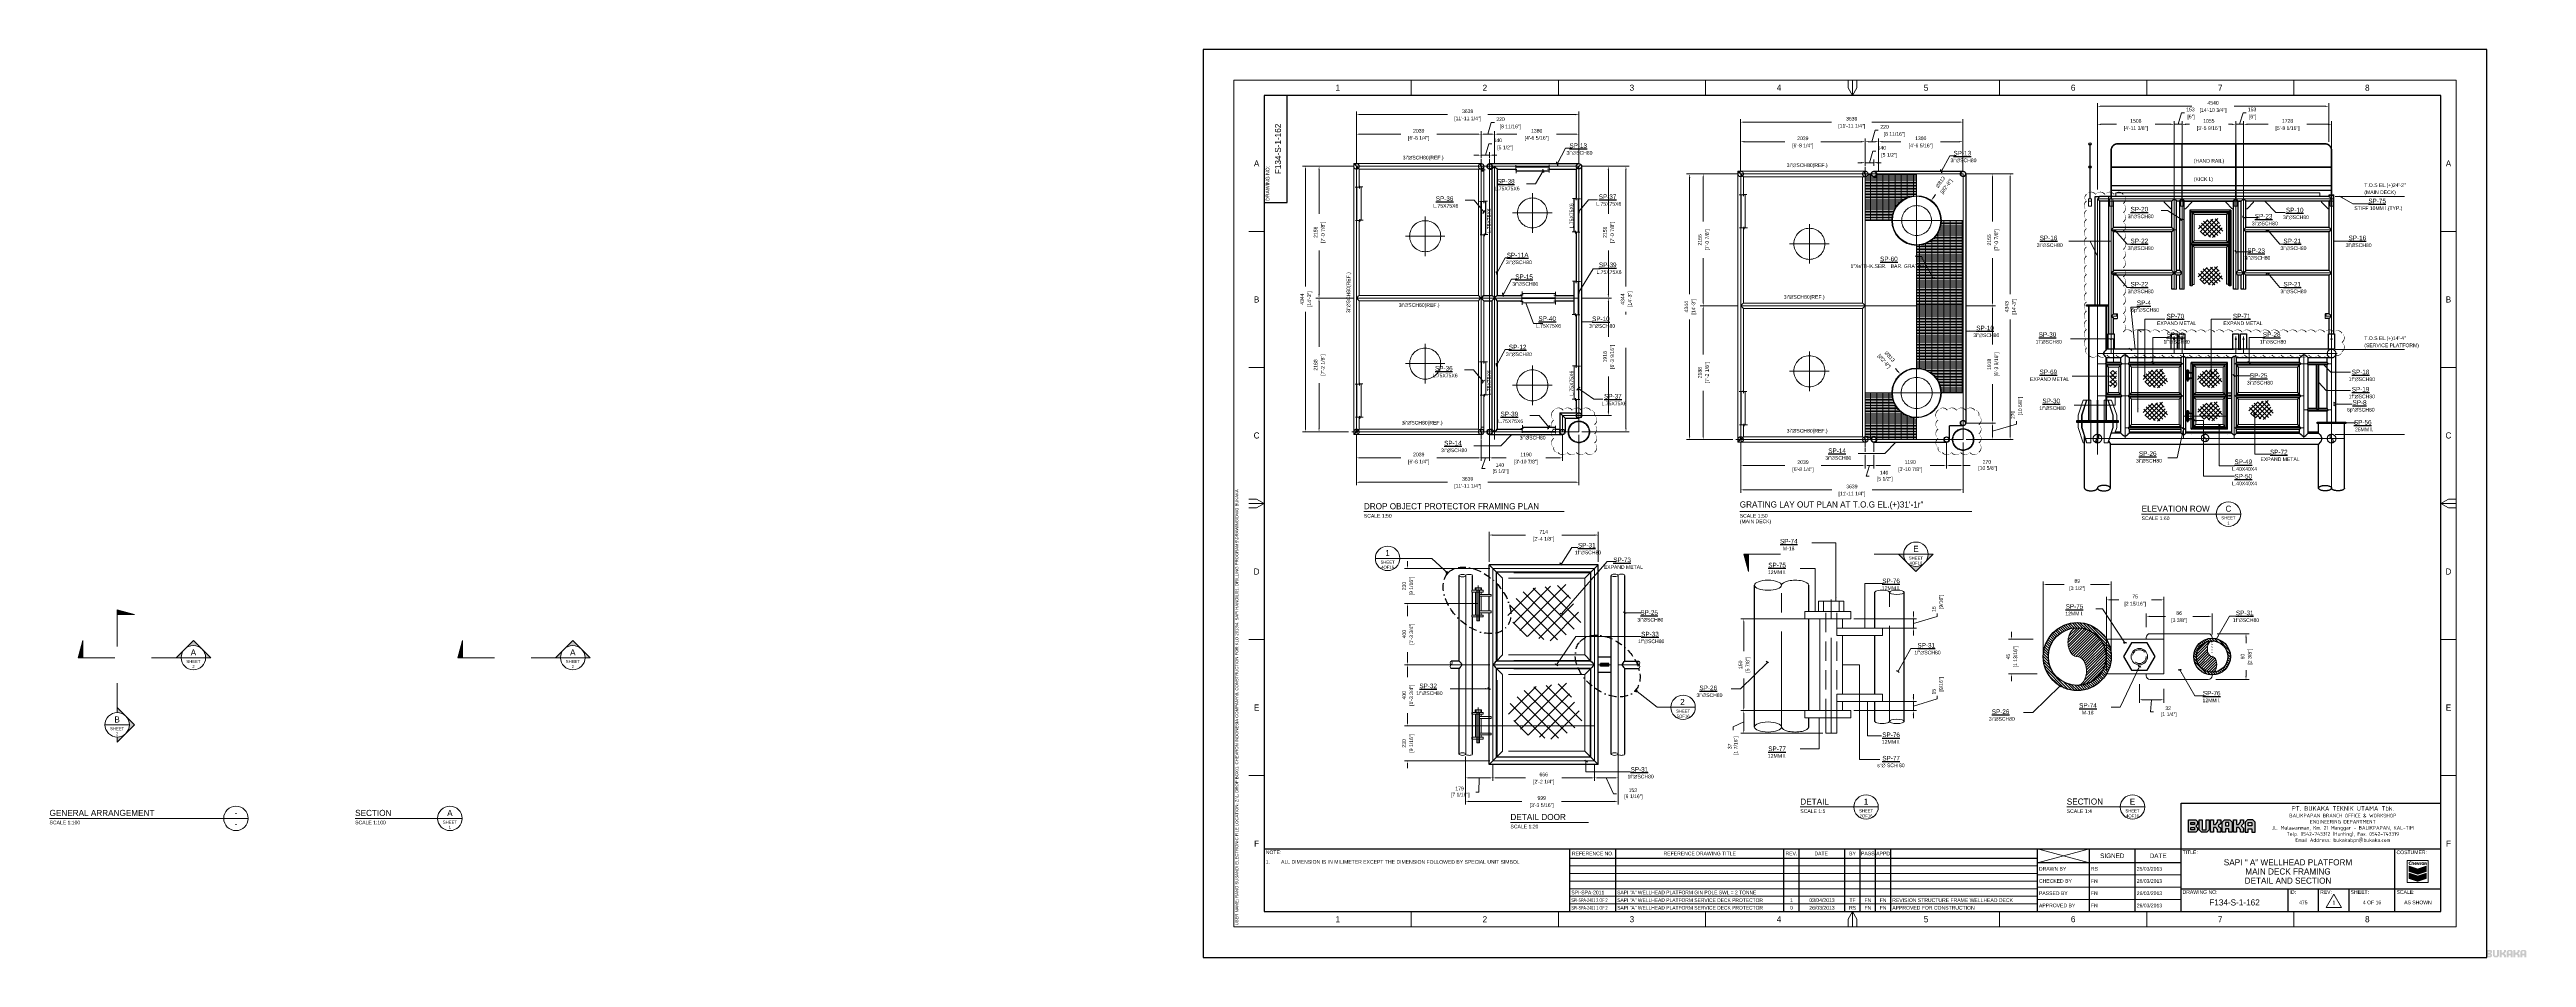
# Paper-space layout '4' of a CAD drawing. Header units: inches. Extents: x -382 to 428, y -5 to 292.
# The model-space entities are those that its viewports show. They can reach past a viewport. Long polylines and large blocks are cut down to what shows.
import ezdxf
from ezdxf.enums import TextEntityAlignment as Align

# ---------------------------------------------------------------- set-up
doc = ezdxf.new("R2010")
doc.units = ezdxf.units.IN
doc.header["$LTSCALE"] = 5
doc.header["$MEASUREMENT"] = 0
for name, pattern in [('BORDER', [1.75, 0.5, -0.25, 0.5, -0.25, 0, -0.25]), ('CENTER', [2, 1.25, -0.25, 0.25, -0.25]), ('HIDDEN', [0.375, 0.25, -0.125]), ('PHANTOM2', [1.25, 0.625, -0.125, 0.125, -0.125, 0.125, -0.125])]:
    doc.linetypes.add(name, pattern=pattern)
for name, color, linetype, lineweight in [('BORDER', 6, 'BORDER', 30), ('CENTER LINE', 1, 'CENTER', 0), ('EXISTING', 8, 'PHANTOM2', 0), ('FITTING', 255, 'Continuous', 50), ('HATCH', 250, 'Continuous', 0), ('HIDDEN', 8, 'HIDDEN', 0), ('MARKING', 6, 'Continuous', 13), ('REVISION CLOUD', 4, 'Continuous', 0), ('STRUCTURE', 3, 'Continuous', 25), ('TEXT', 2, 'Continuous', 30)]:
    doc.layers.add(name, color=color, linetype=linetype, lineweight=lineweight)
doc.layers.get('0').freeze()
doc.styles.add('BUKAKA 01', font='simpfrac.shx', dxfattribs={"height": 1.2})
doc.styles.add('BUKAKA A3', font='simpfrac.shx', dxfattribs={"height": 1.35})
doc.dimstyles.new('BUKAKA 01', dxfattribs={"dimtxt": 1.2, "dimasz": 1.2, "dimexe": 1, "dimexo": 1, "dimgap": 0.5, "dimtad": 0, "dimdec": 0, "dimzin": 0, "dimdsep": 46, "dimtxsty": 'BUKAKA 01', "dimcen": 3, "dimclrd": 251, "dimclre": 250, "dimclrt": 2, "dimadec": 0, "dimazin": 0, "dimtfac": 1, "dimtdec": 0, "dimtofl": 0, "dimtmove": 1, "dimatfit": 3, "dimfxl": 10, "dimtolj": 1, "dimtzin": 0, "dimlwd": 0, "dimlwe": 0, "dimarcsym": 0})
pattern_1 = [(45, (137733.482, 48521.047), (-11.2253202, 11.2253202), [])]

# ---------------------------------------------------------------- blocks, each defined once
blk = doc.blocks.new('*D142')
at = {"layer": 'DEFPOINTS', "color": 0}
for p in [(86.06, 264.42), (45.28, 253.9), (86.06, 256.22)]:
    blk.add_point(p, dxfattribs=at)
at = {"layer": 'STRUCTURE', "color": 250, "linetype": 'Continuous', "lineweight": 0}
for p, q in [((45.28, 254.9), (45.28, 265.42)), ((86.06, 257.22), (86.06, 265.42))]:
    blk.add_line(p, q, dxfattribs=at)
at = {"layer": 'STRUCTURE', "color": 251, "linetype": 'Continuous', "lineweight": 0}
for p, q in [((46.48, 264.42), (59.77, 264.42)), ((84.86, 264.42), (71.57, 264.42))]:
    blk.add_line(p, q, dxfattribs=at)
at = {"layer": 'STRUCTURE', "color": 251}
for points in [[(46.48, 264.62), (46.48, 264.22), (45.28, 264.42)], [(84.86, 264.62), (84.86, 264.22), (86.06, 264.42)]]:
    blk.add_solid(points, dxfattribs=at)
at = {"layer": 'STRUCTURE', "color": 2, "char_height": 1.2, "attachment_point": 5, "style": 'BUKAKA 01'}
for s, insert in [('\\A1;[6\'-8 1/4"]', (65.67, 263.01)), ('\\A1;2039', (65.67, 265.52))]:
    blk.add_mtext(s, dxfattribs=dict(at, insert=insert))
blk = doc.blocks.new('*D143')
at = {"layer": 'DEFPOINTS', "color": 0}
for p in [(90.46, 264.42), (86.06, 256.22), (90.46, 253.9)]:
    blk.add_point(p, dxfattribs=at)
at = {"layer": 'STRUCTURE', "color": 251, "linetype": 'Continuous', "lineweight": 0}
for p, q in [((88.26, 264.42), (89.39, 268.19)), ((89.39, 268.19), (90.39, 268.19)), ((87.26, 264.42), (89.26, 264.42))]:
    blk.add_line(p, q, dxfattribs=at)
at = {"layer": 'STRUCTURE', "color": 250, "linetype": 'Continuous', "lineweight": 0}
for p, q in [((86.06, 257.22), (86.06, 265.42)), ((90.46, 254.9), (90.46, 265.42))]:
    blk.add_line(p, q, dxfattribs=at)
at = {"layer": 'STRUCTURE', "color": 251}
for points in [[(87.26, 264.62), (87.26, 264.22), (86.06, 264.42)], [(89.26, 264.62), (89.26, 264.22), (90.46, 264.42)]]:
    blk.add_solid(points, dxfattribs=at)
at = {"layer": 'STRUCTURE', "color": 2, "char_height": 1.2, "attachment_point": 5, "style": 'BUKAKA 01'}
for s, insert in [('\\A1;220', (92.43, 269.29)), ('\\A1;[8 11/16"]', (95.63, 266.77))]:
    blk.add_mtext(s, dxfattribs=dict(at, insert=insert))
blk = doc.blocks.new('*D144')
at = {"layer": 'DEFPOINTS', "color": 0, "transparency": 16777216}
for p in [(118.06, 264.42), (90.46, 253.9), (118.06, 253.9)]:
    blk.add_point(p, dxfattribs=at)
at = {"layer": 'STRUCTURE', "color": 250, "linetype": 'Continuous', "lineweight": 0, "transparency": 16777216}
for p, q in [((90.46, 254.9), (90.46, 265.42)), ((118.06, 254.9), (118.06, 265.42))]:
    blk.add_line(p, q, dxfattribs=at)
at = {"layer": 'STRUCTURE', "color": 251, "linetype": 'Continuous', "lineweight": 0, "transparency": 16777216}
for p, q in [((91.66, 264.42), (97.79, 264.42)), ((116.86, 264.42), (110.73, 264.42))]:
    blk.add_line(p, q, dxfattribs=at)
at = {"layer": 'STRUCTURE', "color": 251, "transparency": 16777216}
for points in [[(91.66, 264.62), (91.66, 264.22), (90.46, 264.42)], [(116.86, 264.62), (116.86, 264.22), (118.06, 264.42)]]:
    blk.add_solid(points, dxfattribs=at)
at = {"layer": 'STRUCTURE', "color": 2, "transparency": 16777216, "char_height": 1.2, "attachment_point": 5, "style": 'BUKAKA 01'}
for s, insert in [('\\A1;[4\'-6 5/16"]', (104.26, 263.01)), ('\\A1;1380', (104.26, 265.52))]:
    blk.add_mtext(s, dxfattribs=dict(at, insert=insert))
blk = doc.blocks.new('*D145')
at = {"layer": 'DEFPOINTS', "color": 0, "transparency": 16777216}
for p in [(118.06, 270.82), (45.28, 260.16), (118.06, 260.16)]:
    blk.add_point(p, dxfattribs=at)
at = {"layer": 'STRUCTURE', "color": 250, "linetype": 'Continuous', "lineweight": 0, "transparency": 16777216}
for p, q in [((45.28, 261.16), (45.28, 271.82)), ((118.06, 261.16), (118.06, 271.82))]:
    blk.add_line(p, q, dxfattribs=at)
at = {"layer": 'STRUCTURE', "color": 251, "linetype": 'Continuous', "lineweight": 0, "transparency": 16777216}
for p, q in [((46.48, 270.82), (75.08, 270.82)), ((116.86, 270.82), (88.26, 270.82))]:
    blk.add_line(p, q, dxfattribs=at)
at = {"layer": 'STRUCTURE', "color": 251, "transparency": 16777216}
for points in [[(46.48, 271.02), (46.48, 270.62), (45.28, 270.82)], [(116.86, 271.02), (116.86, 270.62), (118.06, 270.82)]]:
    blk.add_solid(points, dxfattribs=at)
at = {"layer": 'STRUCTURE', "color": 2, "transparency": 16777216, "char_height": 1.2, "attachment_point": 5, "style": 'BUKAKA 01'}
for s, insert in [('\\A1;[11\'-11 1/4"]', (81.67, 269.41)), ('\\A1;3639', (81.67, 271.92))]:
    blk.add_mtext(s, dxfattribs=dict(at, insert=insert))
blk = doc.blocks.new('*D146')
at = {"layer": 'DEFPOINTS', "color": 0, "transparency": 16777216}
for p in [(118.06, 253.9), (118.06, 210.78), (127.7, 210.78)]:
    blk.add_point(p, dxfattribs=at)
at = {"layer": 'STRUCTURE', "color": 250, "linetype": 'Continuous', "lineweight": 0, "transparency": 16777216}
for p, q in [((119.06, 253.9), (128.7, 253.9)), ((119.06, 210.78), (128.7, 210.78))]:
    blk.add_line(p, q, dxfattribs=at)
at = {"layer": 'STRUCTURE', "color": 251, "linetype": 'Continuous', "lineweight": 0, "transparency": 16777216}
for p, q in [((127.7, 252.7), (127.7, 238.35)), ((127.7, 211.98), (127.7, 226.32))]:
    blk.add_line(p, q, dxfattribs=at)
at = {"layer": 'STRUCTURE', "color": 251, "transparency": 16777216}
for points in [[(127.5, 252.7), (127.9, 252.7), (127.7, 253.9)], [(127.5, 211.98), (127.9, 211.98), (127.7, 210.78)]]:
    blk.add_solid(points, dxfattribs=at)
at = {"layer": 'STRUCTURE', "color": 2, "transparency": 16777216, "char_height": 1.2, "attachment_point": 5, "rotation": 90, "style": 'BUKAKA 01'}
for s, insert in [('\\A1;[7\'-0 7/8"]', (129.11, 232.34)), ('\\A1;2156', (126.6, 232.34))]:
    blk.add_mtext(s, dxfattribs=dict(at, insert=insert))
blk = doc.blocks.new('*D148')
at = {"layer": 'DEFPOINTS', "color": 0, "transparency": 16777216}
for p in [(123.88, 253.9), (118.06, 167.02), (133.46, 167.02)]:
    blk.add_point(p, dxfattribs=at)
at = {"layer": 'STRUCTURE', "color": 250, "linetype": 'Continuous', "lineweight": 0, "transparency": 16777216}
for p, q in [((124.88, 253.9), (134.46, 253.9)), ((119.06, 167.02), (134.46, 167.02))]:
    blk.add_line(p, q, dxfattribs=at)
at = {"layer": 'STRUCTURE', "color": 251, "linetype": 'Continuous', "lineweight": 0, "transparency": 16777216}
for p, q in [((133.46, 252.7), (133.46, 214.62)), ((133.46, 205.46), (133.46, 206.3)), ((133.46, 168.22), (133.46, 194.49))]:
    blk.add_line(p, q, dxfattribs=at)
at = {"layer": 'STRUCTURE', "color": 251, "transparency": 16777216}
for points in [[(133.26, 252.7), (133.66, 252.7), (133.46, 253.9)], [(133.26, 168.22), (133.66, 168.22), (133.46, 167.02)]]:
    blk.add_solid(points, dxfattribs=at)
at = {"layer": 'STRUCTURE', "color": 2, "transparency": 16777216, "char_height": 1.2, "attachment_point": 5, "rotation": 90, "style": 'BUKAKA 01'}
for s, insert in [('\\A1;4344', (132.36, 210.46)), ('\\A1;[14\'-3"]', (134.87, 210.46))]:
    blk.add_mtext(s, dxfattribs=dict(at, insert=insert))
blk = doc.blocks.new('*D149')
at = {"layer": 'DEFPOINTS', "color": 0}
for p in [(45.28, 253.9), (33.03, 210.78), (45.28, 210.78)]:
    blk.add_point(p, dxfattribs=at)
at = {"layer": 'STRUCTURE', "color": 250, "linetype": 'Continuous', "lineweight": 0}
for p, q in [((44.28, 253.9), (32.03, 253.9)), ((44.28, 210.78), (32.03, 210.78))]:
    blk.add_line(p, q, dxfattribs=at)
at = {"layer": 'STRUCTURE', "color": 251, "linetype": 'Continuous', "lineweight": 0}
for p, q in [((33.03, 252.7), (33.03, 238.35)), ((33.03, 211.98), (33.03, 226.32))]:
    blk.add_line(p, q, dxfattribs=at)
at = {"layer": 'STRUCTURE', "color": 251}
for points in [[(32.83, 252.7), (33.23, 252.7), (33.03, 253.9)], [(32.83, 211.98), (33.23, 211.98), (33.03, 210.78)]]:
    blk.add_solid(points, dxfattribs=at)
at = {"layer": 'STRUCTURE', "color": 2, "char_height": 1.2, "attachment_point": 5, "rotation": 90, "style": 'BUKAKA 01'}
for s, insert in [('\\A1;[7\'-0 7/8"]', (34.44, 232.34)), ('\\A1;2156', (31.93, 232.34))]:
    blk.add_mtext(s, dxfattribs=dict(at, insert=insert))
blk = doc.blocks.new('*D150')
at = {"layer": 'DEFPOINTS', "color": 0, "transparency": 16777216}
for p in [(45.28, 210.78), (33.03, 167.02), (43.71, 167.02)]:
    blk.add_point(p, dxfattribs=at)
at = {"layer": 'STRUCTURE', "color": 250, "linetype": 'Continuous', "lineweight": 0, "transparency": 16777216}
for p, q in [((44.28, 210.78), (32.03, 210.78)), ((42.71, 167.02), (32.03, 167.02))]:
    blk.add_line(p, q, dxfattribs=at)
at = {"layer": 'STRUCTURE', "color": 251, "linetype": 'Continuous', "lineweight": 0, "transparency": 16777216}
for p, q in [((33.03, 209.58), (33.03, 194.8)), ((33.03, 168.22), (33.03, 183))]:
    blk.add_line(p, q, dxfattribs=at)
at = {"layer": 'STRUCTURE', "color": 251, "transparency": 16777216}
for points in [[(32.83, 209.58), (33.23, 209.58), (33.03, 210.78)], [(32.83, 168.22), (33.23, 168.22), (33.03, 167.02)]]:
    blk.add_solid(points, dxfattribs=at)
at = {"layer": 'STRUCTURE', "color": 2, "transparency": 16777216, "char_height": 1.2, "attachment_point": 5, "rotation": 90, "style": 'BUKAKA 01'}
for s, insert in [('\\A1;2188', (31.93, 188.9)), ('\\A1;[7\'-2 1/8"]', (34.44, 188.9))]:
    blk.add_mtext(s, dxfattribs=dict(at, insert=insert))
blk = doc.blocks.new('*D151')
at = {"layer": 'DEFPOINTS', "color": 0, "transparency": 16777216}
for p in [(28.59, 253.9), (43.02, 253.9), (43.71, 167.02)]:
    blk.add_point(p, dxfattribs=at)
at = {"layer": 'STRUCTURE', "color": 250, "linetype": 'Continuous', "lineweight": 0, "transparency": 16777216}
for p, q in [((42.02, 253.9), (27.59, 253.9)), ((42.71, 167.02), (27.59, 167.02))]:
    blk.add_line(p, q, dxfattribs=at)
at = {"layer": 'STRUCTURE', "color": 251, "linetype": 'Continuous', "lineweight": 0, "transparency": 16777216}
for p, q in [((28.59, 252.7), (28.59, 214.62)), ((28.59, 168.22), (28.59, 206.3))]:
    blk.add_line(p, q, dxfattribs=at)
at = {"layer": 'STRUCTURE', "color": 251, "transparency": 16777216}
for points in [[(28.39, 252.7), (28.79, 252.7), (28.59, 253.9)], [(28.39, 168.22), (28.79, 168.22), (28.59, 167.02)]]:
    blk.add_solid(points, dxfattribs=at)
at = {"layer": 'STRUCTURE', "color": 2, "transparency": 16777216, "char_height": 1.2, "attachment_point": 5, "rotation": 90, "style": 'BUKAKA 01'}
for s, insert in [('\\A1;4344', (27.49, 210.46)), ('\\A1;[14\'-3"]', (30, 210.46))]:
    blk.add_mtext(s, dxfattribs=dict(at, insert=insert))
blk = doc.blocks.new('*D152')
at = {"layer": 'DEFPOINTS', "color": 0, "transparency": 16777216}
for p in [(45.28, 167.02), (86.06, 165.29), (86.06, 158.53)]:
    blk.add_point(p, dxfattribs=at)
at = {"layer": 'STRUCTURE', "color": 250, "linetype": 'Continuous', "lineweight": 0, "transparency": 16777216}
for p, q in [((45.28, 166.02), (45.28, 157.53)), ((86.06, 164.29), (86.06, 162.97)), ((86.06, 161.97), (86.06, 157.53))]:
    blk.add_line(p, q, dxfattribs=at)
at = {"layer": 'STRUCTURE', "color": 251, "linetype": 'Continuous', "lineweight": 0, "transparency": 16777216}
for p, q in [((46.48, 158.53), (59.77, 158.53)), ((84.86, 158.53), (71.57, 158.53))]:
    blk.add_line(p, q, dxfattribs=at)
at = {"layer": 'STRUCTURE', "color": 251, "transparency": 16777216}
for points in [[(46.48, 158.73), (46.48, 158.33), (45.28, 158.53)], [(84.86, 158.73), (84.86, 158.33), (86.06, 158.53)]]:
    blk.add_solid(points, dxfattribs=at)
at = {"layer": 'STRUCTURE', "color": 2, "transparency": 16777216, "char_height": 1.2, "attachment_point": 5, "style": 'BUKAKA 01'}
for s, insert in [('\\A1;[6\'-8 1/4"]', (65.67, 157.12)), ('\\A1;2039', (65.67, 159.63))]:
    blk.add_mtext(s, dxfattribs=dict(at, insert=insert))
blk = doc.blocks.new('*D155')
at = {"layer": 'DEFPOINTS', "color": 0, "transparency": 16777216}
for p in [(118.06, 167.02), (45.28, 161.78), (118.06, 150.56)]:
    blk.add_point(p, dxfattribs=at)
at = {"layer": 'STRUCTURE', "color": 250, "linetype": 'Continuous', "lineweight": 0, "transparency": 16777216}
for p, q in [((118.06, 166.02), (118.06, 149.56)), ((45.28, 160.78), (45.28, 149.56))]:
    blk.add_line(p, q, dxfattribs=at)
at = {"layer": 'STRUCTURE', "color": 251, "linetype": 'Continuous', "lineweight": 0, "transparency": 16777216}
for p, q in [((46.48, 150.56), (75.08, 150.56)), ((116.86, 150.56), (88.26, 150.56))]:
    blk.add_line(p, q, dxfattribs=at)
at = {"layer": 'STRUCTURE', "color": 251, "transparency": 16777216}
for points in [[(46.48, 150.76), (46.48, 150.36), (45.28, 150.56)], [(116.86, 150.76), (116.86, 150.36), (118.06, 150.56)]]:
    blk.add_solid(points, dxfattribs=at)
at = {"layer": 'STRUCTURE', "color": 2, "transparency": 16777216, "char_height": 1.2, "attachment_point": 5, "style": 'BUKAKA 01'}
for s, insert in [('\\A1;[11\'-11 1/4"]', (81.67, 149.15)), ('\\A1;3639', (81.67, 151.66))]:
    blk.add_mtext(s, dxfattribs=dict(at, insert=insert))
blk = doc.blocks.new('_Integral')
at = {"color": 0, "linetype": 'ByBlock', "lineweight": -2}
for centre, start, end in [((0.44, -0.09), 102, 168), ((-0.44, 0.09), 282, 348)]:
    blk.add_arc(centre, 0.454, start, end, dxfattribs=at)
blk = doc.blocks.new('*D201')
at = {"layer": 'DEFPOINTS', "color": 0}
for p in [(292.25, 117.12), (270, 93.51), (292.25, 93.51)]:
    blk.add_point(p, dxfattribs=at)
at = {"layer": 'HATCH', "color": 250, "linetype": 'Continuous', "lineweight": 0}
for p, q in [((270, 94.51), (270, 118.12)), ((292.25, 94.51), (292.25, 118.12))]:
    blk.add_line(p, q, dxfattribs=at)
at = {"layer": 'HATCH', "color": 251, "linetype": 'Continuous', "lineweight": 0}
for p, q in [((271.2, 117.12), (276.8, 117.12)), ((291.05, 117.12), (285.45, 117.12))]:
    blk.add_line(p, q, dxfattribs=at)
at = {"layer": 'HATCH', "color": 251}
for points in [[(271.2, 117.32), (271.2, 116.92), (270, 117.12)], [(291.05, 117.32), (291.05, 116.92), (292.25, 117.12)]]:
    blk.add_solid(points, dxfattribs=at)
at = {"layer": 'HATCH', "color": 2, "char_height": 1.2, "attachment_point": 5, "style": 'BUKAKA 01'}
for s, insert in [('\\A1;[3 1/2"]', (281.13, 115.71)), ('\\A1;89', (281.13, 118.22))]:
    blk.add_mtext(s, dxfattribs=dict(at, insert=insert))
blk = doc.blocks.new('*D202')
at = {"layer": 'DEFPOINTS', "color": 0}
for p in [(309.45, 112.08), (290.7, 87.85), (309.45, 87.85)]:
    blk.add_point(p, dxfattribs=at)
at = {"layer": 'HATCH', "color": 250, "linetype": 'Continuous', "lineweight": 0}
for p, q in [((290.7, 88.85), (290.7, 113.08)), ((309.45, 88.85), (309.45, 113.08))]:
    blk.add_line(p, q, dxfattribs=at)
at = {"layer": 'HATCH', "color": 251, "linetype": 'Continuous', "lineweight": 0}
for p, q in [((291.9, 112.08), (294.72, 112.08)), ((308.25, 112.08), (305.43, 112.08))]:
    blk.add_line(p, q, dxfattribs=at)
at = {"layer": 'HATCH', "color": 251}
for points in [[(291.9, 112.28), (291.9, 111.88), (290.7, 112.08)], [(308.25, 112.28), (308.25, 111.88), (309.45, 112.08)]]:
    blk.add_solid(points, dxfattribs=at)
at = {"layer": 'HATCH', "color": 2, "char_height": 1.2, "attachment_point": 5, "style": 'BUKAKA 01'}
for s, insert in [('\\A1;75', (300.07, 113.18)), ('\\A1;[2 15/16"]', (300.07, 110.66))]:
    blk.add_mtext(s, dxfattribs=dict(at, insert=insert))
blk = doc.blocks.new('*D203')
at = {"layer": 'DEFPOINTS', "color": 0}
for p in [(325.25, 106.67), (303.7, 102.15), (325.25, 99.8)]:
    blk.add_point(p, dxfattribs=at)
at = {"layer": 'HATCH', "color": 250, "linetype": 'Continuous', "lineweight": 0}
for p, q in [((303.7, 103.15), (303.7, 107.67)), ((325.25, 100.8), (325.25, 107.67))]:
    blk.add_line(p, q, dxfattribs=at)
at = {"layer": 'HATCH', "color": 251, "linetype": 'Continuous', "lineweight": 0}
for p, q in [((304.9, 106.67), (310.03, 106.67)), ((324.05, 106.67), (318.92, 106.67))]:
    blk.add_line(p, q, dxfattribs=at)
at = {"layer": 'HATCH', "color": 251}
for points in [[(304.9, 106.87), (304.9, 106.47), (303.7, 106.67)], [(324.05, 106.87), (324.05, 106.47), (325.25, 106.67)]]:
    blk.add_solid(points, dxfattribs=at)
at = {"layer": 'HATCH', "color": 2, "char_height": 1.2, "attachment_point": 5, "style": 'BUKAKA 01'}
for s, insert in [('\\A1;[3 3/8"]', (314.47, 105.26)), ('\\A1;86', (314.47, 107.77))]:
    blk.add_mtext(s, dxfattribs=dict(at, insert=insert))
blk = doc.blocks.new('*D204')
at = {"layer": 'DEFPOINTS', "color": 0}
for p in [(267.68, 99.18), (259.63, 87.85), (269.01, 87.85)]:
    blk.add_point(p, dxfattribs=at)
at = {"layer": 'HATCH', "color": 250, "linetype": 'Continuous', "lineweight": 0}
for p, q in [((266.68, 99.18), (258.63, 99.18)), ((268.01, 87.85), (258.63, 87.85))]:
    blk.add_line(p, q, dxfattribs=at)
at = {"layer": 'HATCH', "color": 251, "linetype": 'Continuous', "lineweight": 0}
for p, q in [((259.63, 100.38), (259.63, 101.58)), ((259.63, 86.65), (259.63, 85.45))]:
    blk.add_line(p, q, dxfattribs=at)
at = {"layer": 'HATCH', "color": 251}
for points in [[(259.43, 100.38), (259.83, 100.38), (259.63, 99.18)], [(259.43, 86.65), (259.83, 86.65), (259.63, 87.85)]]:
    blk.add_solid(points, dxfattribs=at)
at = {"layer": 'HATCH', "color": 2, "char_height": 1.2, "attachment_point": 5, "rotation": 90, "style": 'BUKAKA 01'}
for s, insert in [('\\A1;45', (258.53, 93.51)), ('\\A1;[1 13/16"]', (261.05, 93.51))]:
    blk.add_mtext(s, dxfattribs=dict(at, insert=insert))
blk = doc.blocks.new('*D205')
at = {"layer": 'DEFPOINTS', "color": 0}
for p in [(325.93, 101.01), (325.45, 86.01), (336.35, 86.01)]:
    blk.add_point(p, dxfattribs=at)
at = {"layer": 'HATCH', "color": 250, "linetype": 'Continuous', "lineweight": 0}
for p, q in [((326.93, 101.01), (337.35, 101.01)), ((326.45, 86.01), (337.35, 86.01))]:
    blk.add_line(p, q, dxfattribs=at)
at = {"layer": 'HATCH', "color": 251, "linetype": 'Continuous', "lineweight": 0}
for p, q in [((336.35, 99.81), (336.35, 97.95)), ((336.35, 87.21), (336.35, 89.07))]:
    blk.add_line(p, q, dxfattribs=at)
at = {"layer": 'HATCH', "color": 251}
for points in [[(336.15, 99.81), (336.55, 99.81), (336.35, 101.01)], [(336.15, 87.21), (336.55, 87.21), (336.35, 86.01)]]:
    blk.add_solid(points, dxfattribs=at)
at = {"layer": 'HATCH', "color": 2, "char_height": 1.2, "attachment_point": 5, "rotation": 90, "style": 'BUKAKA 01'}
for s, insert in [('\\A1;60', (335.25, 93.51)), ('\\A1;[2 3/8"]', (337.76, 93.51))]:
    blk.add_mtext(s, dxfattribs=dict(at, insert=insert))
blk = doc.blocks.new('*D206')
at = {"layer": 'DEFPOINTS', "color": 0}
for p in [(301.45, 85.45), (309.45, 84), (309.45, 79.39)]:
    blk.add_point(p, dxfattribs=at)
at = {"layer": 'HATCH', "color": 250, "linetype": 'Continuous', "lineweight": 0}
for p, q in [((301.45, 84.45), (301.45, 78.39)), ((309.45, 83), (309.45, 78.39))]:
    blk.add_line(p, q, dxfattribs=at)
at = {"layer": 'HATCH', "color": 251, "linetype": 'Continuous', "lineweight": 0}
for p, q in [((302.65, 79.39), (308.25, 79.39)), ((305.45, 79.39), (305.12, 75.49)), ((305.12, 75.49), (306.12, 75.49))]:
    blk.add_line(p, q, dxfattribs=at)
at = {"layer": 'HATCH', "color": 251}
for points in [[(302.65, 79.59), (302.65, 79.19), (301.45, 79.39)], [(308.25, 79.59), (308.25, 79.19), (309.45, 79.39)]]:
    blk.add_solid(points, dxfattribs=at)
at = {"layer": 'HATCH', "color": 2, "insert": (310.88, 75.49), "char_height": 1.2, "attachment_point": 5, "style": 'BUKAKA 01'}
blk.add_mtext('\\A1;32\\P [1 1/4"]', dxfattribs=at)
blk = doc.blocks.new('*D207')
at = {"layer": 'DEFPOINTS', "color": 0}
for p in [(89.89, 122.35), (61.97, 110.85), (86.04, 110.85)]:
    blk.add_point(p, dxfattribs=at)
at = {"layer": 'HATCH', "color": 250, "linetype": 'Continuous', "lineweight": 0}
for p, q in [((88.89, 122.35), (60.97, 122.35)), ((85.04, 110.85), (60.97, 110.85))]:
    blk.add_line(p, q, dxfattribs=at)
at = {"layer": 'HATCH', "color": 251, "linetype": 'Continuous', "lineweight": 0}
for p, q in [((61.97, 123.55), (61.97, 124.75)), ((61.97, 109.65), (61.97, 108.45))]:
    blk.add_line(p, q, dxfattribs=at)
at = {"layer": 'HATCH', "color": 251}
for points in [[(61.77, 123.55), (62.17, 123.55), (61.97, 122.35)], [(61.77, 109.65), (62.17, 109.65), (61.97, 110.85)]]:
    blk.add_solid(points, dxfattribs=at)
at = {"layer": 'HATCH', "color": 2, "char_height": 1.2, "attachment_point": 5, "rotation": 90, "style": 'BUKAKA 01'}
for s, insert in [('\\A1;230', (60.87, 116.6)), ('\\A1;[9 1/16"]', (63.39, 116.6))]:
    blk.add_mtext(s, dxfattribs=dict(at, insert=insert))
blk = doc.blocks.new('*D208')
at = {"layer": 'DEFPOINTS', "color": 0}
for p in [(86.04, 110.85), (61.97, 90.87), (89.89, 90.87)]:
    blk.add_point(p, dxfattribs=at)
at = {"layer": 'HATCH', "color": 250, "linetype": 'Continuous', "lineweight": 0}
for p, q in [((85.04, 110.85), (60.97, 110.85)), ((88.89, 90.87), (60.97, 90.87))]:
    blk.add_line(p, q, dxfattribs=at)
at = {"layer": 'HATCH', "color": 251, "linetype": 'Continuous', "lineweight": 0}
for p, q in [((61.97, 109.65), (61.97, 106.76)), ((61.97, 92.07), (61.97, 94.96))]:
    blk.add_line(p, q, dxfattribs=at)
at = {"layer": 'HATCH', "color": 251}
for points in [[(61.77, 109.65), (62.17, 109.65), (61.97, 110.85)], [(61.77, 92.07), (62.17, 92.07), (61.97, 90.87)]]:
    blk.add_solid(points, dxfattribs=at)
at = {"layer": 'HATCH', "color": 2, "char_height": 1.2, "attachment_point": 5, "rotation": 90, "style": 'BUKAKA 01'}
for s, insert in [('\\A1;400', (60.87, 100.86)), ('\\A1;[1\'-3 3/4"]', (63.39, 100.86))]:
    blk.add_mtext(s, dxfattribs=dict(at, insert=insert))
blk = doc.blocks.new('*D209')
at = {"layer": 'DEFPOINTS', "color": 0}
for p in [(89.89, 90.87), (61.97, 70.88), (84.19, 70.88)]:
    blk.add_point(p, dxfattribs=at)
at = {"layer": 'HATCH', "color": 250, "linetype": 'Continuous', "lineweight": 0}
for p, q in [((88.89, 90.87), (60.97, 90.87)), ((83.19, 70.88), (60.97, 70.88))]:
    blk.add_line(p, q, dxfattribs=at)
at = {"layer": 'HATCH', "color": 251, "linetype": 'Continuous', "lineweight": 0}
for p, q in [((61.97, 89.67), (61.97, 86.77)), ((61.97, 72.08), (61.97, 74.97))]:
    blk.add_line(p, q, dxfattribs=at)
at = {"layer": 'HATCH', "color": 251}
for points in [[(61.77, 89.67), (62.17, 89.67), (61.97, 90.87)], [(61.77, 72.08), (62.17, 72.08), (61.97, 70.88)]]:
    blk.add_solid(points, dxfattribs=at)
at = {"layer": 'HATCH', "color": 2, "char_height": 1.2, "attachment_point": 5, "rotation": 90, "style": 'BUKAKA 01'}
for s, insert in [('\\A1;400', (60.87, 80.87)), ('\\A1;[1\'-3 3/4"]', (63.39, 80.87))]:
    blk.add_mtext(s, dxfattribs=dict(at, insert=insert))
blk = doc.blocks.new('*D210')
at = {"layer": 'DEFPOINTS', "color": 0}
for p in [(84.19, 70.88), (61.97, 59.38), (89.89, 59.38)]:
    blk.add_point(p, dxfattribs=at)
at = {"layer": 'HATCH', "color": 251, "linetype": 'Continuous', "lineweight": 0}
for p, q in [((61.97, 72.08), (61.97, 73.28)), ((61.97, 58.18), (61.97, 56.98))]:
    blk.add_line(p, q, dxfattribs=at)
at = {"layer": 'HATCH', "color": 250, "linetype": 'Continuous', "lineweight": 0}
for p, q in [((83.19, 70.88), (60.97, 70.88)), ((88.89, 59.38), (60.97, 59.38))]:
    blk.add_line(p, q, dxfattribs=at)
at = {"layer": 'HATCH', "color": 251}
for points in [[(61.77, 72.08), (62.17, 72.08), (61.97, 70.88)], [(61.77, 58.18), (62.17, 58.18), (61.97, 59.38)]]:
    blk.add_solid(points, dxfattribs=at)
at = {"layer": 'HATCH', "color": 2, "char_height": 1.2, "attachment_point": 5, "rotation": 90, "style": 'BUKAKA 01'}
for s, insert in [('\\A1;230', (60.87, 65.13)), ('\\A1;[9 1/16"]', (63.39, 65.13))]:
    blk.add_mtext(s, dxfattribs=dict(at, insert=insert))
blk = doc.blocks.new('*D211')
at = {"layer": 'DEFPOINTS', "color": 0}
for p in [(124.39, 133.28), (88.69, 123.55), (124.39, 123.55)]:
    blk.add_point(p, dxfattribs=at)
at = {"layer": 'HATCH', "color": 250, "linetype": 'Continuous', "lineweight": 0}
for p, q in [((88.69, 124.55), (88.69, 134.28)), ((124.39, 124.55), (124.39, 134.28))]:
    blk.add_line(p, q, dxfattribs=at)
at = {"layer": 'HATCH', "color": 251, "linetype": 'Continuous', "lineweight": 0}
for p, q in [((89.89, 133.28), (100.64, 133.28)), ((123.19, 133.28), (112.44, 133.28))]:
    blk.add_line(p, q, dxfattribs=at)
at = {"layer": 'HATCH', "color": 251}
for points in [[(89.89, 133.48), (89.89, 133.08), (88.69, 133.28)], [(123.19, 133.48), (123.19, 133.08), (124.39, 133.28)]]:
    blk.add_solid(points, dxfattribs=at)
at = {"layer": 'HATCH', "color": 2, "char_height": 1.2, "attachment_point": 5, "style": 'BUKAKA 01'}
for s, insert in [('\\A1;[2\'-4 1/8"]', (106.54, 131.87)), ('\\A1;714', (106.54, 134.38))]:
    blk.add_mtext(s, dxfattribs=dict(at, insert=insert))
blk = doc.blocks.new('*D212')
at = {"layer": 'DEFPOINTS', "color": 0}
for p in [(80.94, 61.81), (89.89, 59.38), (89.89, 53.85)]:
    blk.add_point(p, dxfattribs=at)
at = {"layer": 'HATCH', "color": 250, "linetype": 'Continuous', "lineweight": 0}
for p, q in [((80.94, 60.81), (80.94, 52.85)), ((89.89, 58.38), (89.89, 52.85))]:
    blk.add_line(p, q, dxfattribs=at)
at = {"layer": 'HATCH', "color": 251, "linetype": 'Continuous', "lineweight": 0}
for p, q in [((82.14, 53.85), (88.69, 53.85)), ((85.34, 49.18), (84.34, 49.18)), ((85.42, 53.85), (85.34, 49.18))]:
    blk.add_line(p, q, dxfattribs=at)
at = {"layer": 'HATCH', "color": 251}
for points in [[(82.14, 54.05), (82.14, 53.65), (80.94, 53.85)], [(88.69, 54.05), (88.69, 53.65), (89.89, 53.85)]]:
    blk.add_solid(points, dxfattribs=at)
at = {"layer": 'HATCH', "color": 2, "insert": (79.01, 49.18), "char_height": 1.2, "attachment_point": 5, "style": 'BUKAKA 01'}
blk.add_mtext('\\A1;179\\P [7 1/16"]', dxfattribs=at)
blk = doc.blocks.new('*D213')
at = {"layer": 'DEFPOINTS', "color": 0}
for p in [(89.89, 59.38), (123.19, 59.38), (123.19, 53.85)]:
    blk.add_point(p, dxfattribs=at)
at = {"layer": 'HATCH', "color": 250, "linetype": 'Continuous', "lineweight": 0}
for p, q in [((89.89, 58.38), (89.89, 52.85)), ((123.19, 58.38), (123.19, 52.85))]:
    blk.add_line(p, q, dxfattribs=at)
at = {"layer": 'HATCH', "color": 251, "linetype": 'Continuous', "lineweight": 0}
for p, q in [((91.09, 53.85), (100.64, 53.85)), ((121.99, 53.85), (112.44, 53.85))]:
    blk.add_line(p, q, dxfattribs=at)
at = {"layer": 'HATCH', "color": 251}
for points in [[(91.09, 54.05), (91.09, 53.65), (89.89, 53.85)], [(121.99, 54.05), (121.99, 53.65), (123.19, 53.85)]]:
    blk.add_solid(points, dxfattribs=at)
at = {"layer": 'HATCH', "color": 2, "char_height": 1.2, "attachment_point": 5, "style": 'BUKAKA 01'}
for s, insert in [('\\A1;[2\'-2 1/4"]', (106.54, 52.43)), ('\\A1;666', (106.54, 54.95))]:
    blk.add_mtext(s, dxfattribs=dict(at, insert=insert))
blk = doc.blocks.new('*D214')
at = {"layer": 'DEFPOINTS', "color": 0}
for p in [(123.19, 59.38), (130.87, 63.06), (130.87, 53.85)]:
    blk.add_point(p, dxfattribs=at)
at = {"layer": 'HATCH', "color": 250, "linetype": 'Continuous', "lineweight": 0}
for p, q in [((123.19, 58.38), (123.19, 52.85)), ((130.87, 62.06), (130.87, 52.85))]:
    blk.add_line(p, q, dxfattribs=at)
at = {"layer": 'HATCH', "color": 251, "linetype": 'Continuous', "lineweight": 0}
for p, q in [((124.39, 53.85), (129.67, 53.85)), ((127.03, 53.85), (129.37, 48.63)), ((129.37, 48.63), (130.37, 48.63))]:
    blk.add_line(p, q, dxfattribs=at)
at = {"layer": 'HATCH', "color": 251}
for points in [[(124.39, 54.05), (124.39, 53.65), (123.19, 53.85)], [(129.67, 54.05), (129.67, 53.65), (130.87, 53.85)]]:
    blk.add_solid(points, dxfattribs=at)
at = {"layer": 'HATCH', "color": 2, "insert": (135.7, 48.63), "char_height": 1.2, "attachment_point": 5, "style": 'BUKAKA 01'}
blk.add_mtext('\\A1;153\\P [6 1/16"]', dxfattribs=at)
blk = doc.blocks.new('*D215')
at = {"layer": 'DEFPOINTS', "color": 0}
for p in [(80.94, 56.05), (130.87, 56.05), (130.87, 46.15)]:
    blk.add_point(p, dxfattribs=at)
at = {"layer": 'HATCH', "color": 250, "linetype": 'Continuous', "lineweight": 0}
for p, q in [((80.94, 55.05), (80.94, 45.15)), ((130.87, 55.05), (130.87, 45.15))]:
    blk.add_line(p, q, dxfattribs=at)
at = {"layer": 'HATCH', "color": 251, "linetype": 'Continuous', "lineweight": 0}
for p, q in [((82.14, 46.15), (99.43, 46.15)), ((129.67, 46.15), (112.37, 46.15))]:
    blk.add_line(p, q, dxfattribs=at)
at = {"layer": 'HATCH', "color": 251}
for points in [[(82.14, 46.35), (82.14, 45.95), (80.94, 46.15)], [(129.67, 46.35), (129.67, 45.95), (130.87, 46.15)]]:
    blk.add_solid(points, dxfattribs=at)
at = {"layer": 'HATCH', "color": 2, "char_height": 1.2, "attachment_point": 5, "style": 'BUKAKA 01'}
for s, insert in [('\\A1;[3\'-3 5/16"]', (105.9, 44.74)), ('\\A1;999', (105.9, 47.25))]:
    blk.add_mtext(s, dxfattribs=dict(at, insert=insert))
blk = doc.blocks.new('*D216')
at = {"layer": 'DEFPOINTS', "color": 0}
for p in [(207.05, 105.83), (207.05, 102.83), (227.52, 102.83)]:
    blk.add_point(p, dxfattribs=at)
at = {"layer": 'HATCH', "color": 250, "linetype": 'Continuous', "lineweight": 0}
for p, q in [((208.05, 105.83), (228.52, 105.83)), ((208.05, 102.83), (228.52, 102.83))]:
    blk.add_line(p, q, dxfattribs=at)
at = {"layer": 'HATCH', "color": 251, "linetype": 'Continuous', "lineweight": 0}
for p, q in [((227.52, 107.03), (227.52, 108.23)), ((227.52, 104.33), (235.31, 106.67)), ((227.52, 105.83), (227.52, 102.83)), ((235.31, 106.67), (235.31, 107.67)), ((227.52, 101.63), (227.52, 100.43))]:
    blk.add_line(p, q, dxfattribs=at)
at = {"layer": 'HATCH', "color": 251}
for points in [[(227.32, 107.03), (227.72, 107.03), (227.52, 105.83)], [(227.32, 101.63), (227.72, 101.63), (227.52, 102.83)]]:
    blk.add_solid(points, dxfattribs=at)
at = {"layer": 'HATCH', "color": 2, "char_height": 1.2, "attachment_point": 5, "rotation": 90, "style": 'BUKAKA 01'}
for s, insert in [('\\A1;[9/16"]', (236.72, 111.45)), ('\\A1;15', (234.21, 109.03))]:
    blk.add_mtext(s, dxfattribs=dict(at, insert=insert))
blk = doc.blocks.new('*D217')
at = {"layer": 'DEFPOINTS', "color": 0}
for p in [(207.05, 78.83), (207.05, 75.83), (227.52, 78.83)]:
    blk.add_point(p, dxfattribs=at)
at = {"layer": 'HATCH', "color": 251, "linetype": 'Continuous', "lineweight": 0}
for p, q in [((227.52, 80.03), (227.52, 81.23)), ((227.52, 77.33), (235.31, 79.67)), ((227.52, 75.83), (227.52, 78.83)), ((227.52, 74.63), (227.52, 73.43)), ((235.31, 79.67), (235.31, 80.67))]:
    blk.add_line(p, q, dxfattribs=at)
at = {"layer": 'HATCH', "color": 250, "linetype": 'Continuous', "lineweight": 0}
for p, q in [((208.05, 78.83), (228.52, 78.83)), ((208.05, 75.83), (228.52, 75.83))]:
    blk.add_line(p, q, dxfattribs=at)
at = {"layer": 'HATCH', "color": 251}
for points in [[(227.32, 80.03), (227.72, 80.03), (227.52, 78.83)], [(227.32, 74.63), (227.72, 74.63), (227.52, 75.83)]]:
    blk.add_solid(points, dxfattribs=at)
at = {"layer": 'HATCH', "color": 2, "char_height": 1.2, "attachment_point": 5, "rotation": 90, "style": 'BUKAKA 01'}
for s, insert in [('\\A1;15', (234.21, 82.03)), ('\\A1;[9/16"]', (236.72, 84.45))]:
    blk.add_mtext(s, dxfattribs=dict(at, insert=insert))
blk = doc.blocks.new('*D233')
at = {"layer": 'DEFPOINTS', "color": 0}
for p in [(86.06, 255.54), (88.86, 257.55), (88.86, 255.54)]:
    blk.add_point(p, dxfattribs=at)
at = {"layer": 'HATCH', "color": 251, "linetype": 'Continuous', "lineweight": 0}
for p, q in [((87.46, 257.55), (88.59, 261.31)), ((88.59, 261.31), (89.59, 261.31)), ((84.86, 257.55), (83.66, 257.55)), ((86.06, 257.55), (88.86, 257.55)), ((90.06, 257.55), (91.26, 257.55))]:
    blk.add_line(p, q, dxfattribs=at)
at = {"layer": 'HATCH', "color": 250, "linetype": 'Continuous', "lineweight": 0}
for p, q in [((86.06, 256.54), (86.06, 258.55)), ((88.86, 256.54), (88.86, 258.55))]:
    blk.add_line(p, q, dxfattribs=at)
at = {"layer": 'HATCH', "color": 251}
for points in [[(84.86, 257.75), (84.86, 257.35), (86.06, 257.55)], [(90.06, 257.75), (90.06, 257.35), (88.86, 257.55)]]:
    blk.add_solid(points, dxfattribs=at)
at = {"layer": 'HATCH', "color": 2, "char_height": 1.2, "attachment_point": 5, "style": 'BUKAKA 01'}
for s, insert in [('\\A1;140', (91.52, 262.41)), ('\\A1;[5 1/2"]', (93.92, 259.9))]:
    blk.add_mtext(s, dxfattribs=dict(at, insert=insert))
blk = doc.blocks.new('*D250')
at = {"layer": 'DEFPOINTS', "color": 0}
for p in [(211.72, 261.96), (170.94, 251.44), (211.72, 253.77)]:
    blk.add_point(p, dxfattribs=at)
at = {"layer": 'STRUCTURE', "color": 250, "linetype": 'Continuous', "lineweight": 0}
for p, q in [((170.94, 252.44), (170.94, 262.96)), ((211.72, 254.77), (211.72, 262.96))]:
    blk.add_line(p, q, dxfattribs=at)
at = {"layer": 'STRUCTURE', "color": 251, "linetype": 'Continuous', "lineweight": 0}
for p, q in [((172.14, 261.96), (185.43, 261.96)), ((210.52, 261.96), (197.23, 261.96))]:
    blk.add_line(p, q, dxfattribs=at)
at = {"layer": 'STRUCTURE', "color": 251}
for points in [[(172.14, 262.16), (172.14, 261.76), (170.94, 261.96)], [(210.52, 262.16), (210.52, 261.76), (211.72, 261.96)]]:
    blk.add_solid(points, dxfattribs=at)
at = {"layer": 'STRUCTURE', "color": 2, "char_height": 1.2, "attachment_point": 5, "style": 'BUKAKA 01'}
for s, insert in [('\\A1;[6\'-8 1/4"]', (191.33, 260.55)), ('\\A1;2039', (191.33, 263.06))]:
    blk.add_mtext(s, dxfattribs=dict(at, insert=insert))
blk = doc.blocks.new('*D251')
at = {"layer": 'DEFPOINTS', "color": 0}
for p in [(216.12, 261.96), (211.72, 253.77), (216.12, 251.44)]:
    blk.add_point(p, dxfattribs=at)
at = {"layer": 'STRUCTURE', "color": 250, "linetype": 'Continuous', "lineweight": 0}
for p, q in [((211.72, 254.77), (211.72, 262.96)), ((216.12, 252.44), (216.12, 262.96))]:
    blk.add_line(p, q, dxfattribs=at)
at = {"layer": 'STRUCTURE', "color": 251, "linetype": 'Continuous', "lineweight": 0}
for p, q in [((212.92, 261.96), (214.92, 261.96)), ((213.92, 261.96), (215.04, 265.73)), ((215.04, 265.73), (216.04, 265.73))]:
    blk.add_line(p, q, dxfattribs=at)
at = {"layer": 'STRUCTURE', "color": 251}
for points in [[(212.92, 262.16), (212.92, 261.76), (211.72, 261.96)], [(214.92, 262.16), (214.92, 261.76), (216.12, 261.96)]]:
    blk.add_solid(points, dxfattribs=at)
at = {"layer": 'STRUCTURE', "color": 2, "char_height": 1.2, "attachment_point": 5, "style": 'BUKAKA 01'}
for s, insert in [('\\A1;220', (218.09, 266.83)), ('\\A1;[8 11/16"]', (221.29, 264.31))]:
    blk.add_mtext(s, dxfattribs=dict(at, insert=insert))
blk = doc.blocks.new('*D252')
at = {"layer": 'DEFPOINTS', "color": 0, "transparency": 16777216}
for p in [(243.72, 261.96), (216.12, 251.44), (243.72, 251.44)]:
    blk.add_point(p, dxfattribs=at)
at = {"layer": 'STRUCTURE', "color": 250, "linetype": 'Continuous', "lineweight": 0, "transparency": 16777216}
for p, q in [((216.12, 252.44), (216.12, 262.96)), ((243.72, 252.44), (243.72, 262.96))]:
    blk.add_line(p, q, dxfattribs=at)
at = {"layer": 'STRUCTURE', "color": 251, "linetype": 'Continuous', "lineweight": 0, "transparency": 16777216}
for p, q in [((217.32, 261.96), (223.44, 261.96)), ((242.52, 261.96), (236.39, 261.96))]:
    blk.add_line(p, q, dxfattribs=at)
at = {"layer": 'STRUCTURE', "color": 251, "transparency": 16777216}
for points in [[(217.32, 262.16), (217.32, 261.76), (216.12, 261.96)], [(242.52, 262.16), (242.52, 261.76), (243.72, 261.96)]]:
    blk.add_solid(points, dxfattribs=at)
at = {"layer": 'STRUCTURE', "color": 2, "transparency": 16777216, "char_height": 1.2, "attachment_point": 5, "style": 'BUKAKA 01'}
for s, insert in [('\\A1;[4\'-6 5/16"]', (229.92, 260.55)), ('\\A1;1380', (229.92, 263.06))]:
    blk.add_mtext(s, dxfattribs=dict(at, insert=insert))
blk = doc.blocks.new('*D253')
at = {"layer": 'DEFPOINTS', "color": 0, "transparency": 16777216}
for p in [(243.72, 268.36), (170.94, 257.7), (243.72, 257.7)]:
    blk.add_point(p, dxfattribs=at)
at = {"layer": 'STRUCTURE', "color": 250, "linetype": 'Continuous', "lineweight": 0, "transparency": 16777216}
for p, q in [((170.94, 258.7), (170.94, 269.36)), ((243.72, 258.7), (243.72, 269.36))]:
    blk.add_line(p, q, dxfattribs=at)
at = {"layer": 'STRUCTURE', "color": 251, "linetype": 'Continuous', "lineweight": 0, "transparency": 16777216}
for p, q in [((172.14, 268.36), (200.74, 268.36)), ((242.52, 268.36), (213.91, 268.36))]:
    blk.add_line(p, q, dxfattribs=at)
at = {"layer": 'STRUCTURE', "color": 251, "transparency": 16777216}
for points in [[(172.14, 268.56), (172.14, 268.16), (170.94, 268.36)], [(242.52, 268.56), (242.52, 268.16), (243.72, 268.36)]]:
    blk.add_solid(points, dxfattribs=at)
at = {"layer": 'STRUCTURE', "color": 2, "transparency": 16777216, "char_height": 1.2, "attachment_point": 5, "style": 'BUKAKA 01'}
for s, insert in [('\\A1;[11\'-11 1/4"]', (207.33, 266.95)), ('\\A1;3639', (207.33, 269.46))]:
    blk.add_mtext(s, dxfattribs=dict(at, insert=insert))
blk = doc.blocks.new('*D254')
at = {"layer": 'DEFPOINTS', "color": 0}
for p in [(211.72, 253.08), (214.52, 255.09), (214.52, 253.08)]:
    blk.add_point(p, dxfattribs=at)
at = {"layer": 'HATCH', "color": 251, "linetype": 'Continuous', "lineweight": 0}
for p, q in [((210.52, 255.09), (209.32, 255.09)), ((211.72, 255.09), (214.52, 255.09)), ((213.12, 255.09), (214.24, 258.86)), ((214.24, 258.86), (215.24, 258.86)), ((215.72, 255.09), (216.92, 255.09))]:
    blk.add_line(p, q, dxfattribs=at)
at = {"layer": 'HATCH', "color": 250, "linetype": 'Continuous', "lineweight": 0}
for p, q in [((211.72, 254.08), (211.72, 256.09)), ((214.52, 254.08), (214.52, 256.09))]:
    blk.add_line(p, q, dxfattribs=at)
at = {"layer": 'HATCH', "color": 251}
for points in [[(210.52, 255.29), (210.52, 254.89), (211.72, 255.09)], [(215.72, 255.29), (215.72, 254.89), (214.52, 255.09)]]:
    blk.add_solid(points, dxfattribs=at)
at = {"layer": 'HATCH', "color": 2, "char_height": 1.2, "attachment_point": 5, "style": 'BUKAKA 01'}
for s, insert in [('\\A1;140', (217.17, 259.96)), ('\\A1;[5 1/2"]', (219.57, 257.44))]:
    blk.add_mtext(s, dxfattribs=dict(at, insert=insert))
blk = doc.blocks.new('*D255')
at = {"layer": 'DEFPOINTS', "color": 0}
for p in [(243.78, 251.39), (243.78, 208.29), (253.42, 208.29)]:
    blk.add_point(p, dxfattribs=at)
at = {"layer": 'STRUCTURE', "color": 250, "linetype": 'Continuous', "lineweight": 0}
for p, q in [((244.78, 251.39), (254.42, 251.39)), ((244.78, 208.29), (254.42, 208.29))]:
    blk.add_line(p, q, dxfattribs=at)
at = {"layer": 'STRUCTURE', "color": 251, "linetype": 'Continuous', "lineweight": 0}
for p, q in [((253.42, 250.19), (253.42, 235.85)), ((253.42, 209.49), (253.42, 223.82))]:
    blk.add_line(p, q, dxfattribs=at)
at = {"layer": 'STRUCTURE', "color": 251}
for points in [[(253.22, 250.19), (253.62, 250.19), (253.42, 251.39)], [(253.22, 209.49), (253.62, 209.49), (253.42, 208.29)]]:
    blk.add_solid(points, dxfattribs=at)
at = {"layer": 'STRUCTURE', "color": 2, "char_height": 1.2, "attachment_point": 5, "rotation": 90, "style": 'BUKAKA 01'}
for s, insert in [('\\A1;2155', (252.32, 229.84)), ('\\A1;[7\'-0 7/8"]', (254.83, 229.84))]:
    blk.add_mtext(s, dxfattribs=dict(at, insert=insert))
blk = doc.blocks.new('*D256')
at = {"layer": 'DEFPOINTS', "color": 0}
for p in [(243.78, 208.29), (243.78, 169.92), (253.42, 169.92)]:
    blk.add_point(p, dxfattribs=at)
at = {"layer": 'STRUCTURE', "color": 250, "linetype": 'Continuous', "lineweight": 0}
for p, q in [((244.78, 208.29), (254.42, 208.29)), ((244.78, 169.92), (254.42, 169.92))]:
    blk.add_line(p, q, dxfattribs=at)
at = {"layer": 'STRUCTURE', "color": 251, "linetype": 'Continuous', "lineweight": 0}
for p, q in [((253.42, 207.09), (253.42, 195.57)), ((253.42, 171.12), (253.42, 182.63))]:
    blk.add_line(p, q, dxfattribs=at)
at = {"layer": 'STRUCTURE', "color": 251}
for points in [[(253.22, 207.09), (253.62, 207.09), (253.42, 208.29)], [(253.22, 171.12), (253.62, 171.12), (253.42, 169.92)]]:
    blk.add_solid(points, dxfattribs=at)
at = {"layer": 'STRUCTURE', "color": 2, "char_height": 1.2, "attachment_point": 5, "rotation": 90, "style": 'BUKAKA 01'}
for s, insert in [('\\A1;1918', (252.32, 189.1)), ('\\A1;[6\'-3 9/16"]', (254.83, 189.1))]:
    blk.add_mtext(s, dxfattribs=dict(at, insert=insert))
blk = doc.blocks.new('*D257')
at = {"layer": 'DEFPOINTS', "color": 0}
for p in [(249.6, 251.39), (243.78, 164.53), (259.17, 164.53)]:
    blk.add_point(p, dxfattribs=at)
at = {"layer": 'STRUCTURE', "color": 250, "linetype": 'Continuous', "lineweight": 0}
for p, q in [((250.6, 251.39), (260.17, 251.39)), ((244.78, 164.53), (260.17, 164.53))]:
    blk.add_line(p, q, dxfattribs=at)
at = {"layer": 'STRUCTURE', "color": 251, "linetype": 'Continuous', "lineweight": 0}
for p, q in [((259.17, 250.19), (259.17, 212.12)), ((259.17, 165.73), (259.17, 203.8))]:
    blk.add_line(p, q, dxfattribs=at)
at = {"layer": 'STRUCTURE', "color": 251}
for points in [[(258.97, 250.19), (259.37, 250.19), (259.17, 251.39)], [(258.97, 165.73), (259.37, 165.73), (259.17, 164.53)]]:
    blk.add_solid(points, dxfattribs=at)
at = {"layer": 'STRUCTURE', "color": 2, "char_height": 1.2, "attachment_point": 5, "rotation": 90, "style": 'BUKAKA 01'}
for s, insert in [('\\A1;4343', (258.07, 207.96)), ('\\A1;[14\'-3"]', (260.59, 207.96))]:
    blk.add_mtext(s, dxfattribs=dict(at, insert=insert))
blk = doc.blocks.new('*D258')
at = {"layer": 'DEFPOINTS', "color": 0}
for p in [(170.99, 251.41), (158.74, 208.29), (170.99, 208.29)]:
    blk.add_point(p, dxfattribs=at)
at = {"layer": 'STRUCTURE', "color": 250, "linetype": 'Continuous', "lineweight": 0}
for p, q in [((169.99, 251.41), (157.74, 251.41)), ((169.99, 208.29), (157.74, 208.29))]:
    blk.add_line(p, q, dxfattribs=at)
at = {"layer": 'STRUCTURE', "color": 251, "linetype": 'Continuous', "lineweight": 0}
for p, q in [((158.74, 250.21), (158.74, 235.86)), ((158.74, 209.49), (158.74, 223.83))]:
    blk.add_line(p, q, dxfattribs=at)
at = {"layer": 'STRUCTURE', "color": 251}
for points in [[(158.54, 250.21), (158.94, 250.21), (158.74, 251.41)], [(158.54, 209.49), (158.94, 209.49), (158.74, 208.29)]]:
    blk.add_solid(points, dxfattribs=at)
at = {"layer": 'STRUCTURE', "color": 2, "char_height": 1.2, "attachment_point": 5, "rotation": 90, "style": 'BUKAKA 01'}
for s, insert in [('\\A1;2156', (157.64, 229.85)), ('\\A1;[7\'-0 7/8"]', (160.16, 229.85))]:
    blk.add_mtext(s, dxfattribs=dict(at, insert=insert))
blk = doc.blocks.new('*D259')
at = {"layer": 'DEFPOINTS', "color": 0}
for p in [(170.99, 208.29), (158.74, 164.53), (169.42, 164.53)]:
    blk.add_point(p, dxfattribs=at)
at = {"layer": 'STRUCTURE', "color": 250, "linetype": 'Continuous', "lineweight": 0}
for p, q in [((169.99, 208.29), (157.74, 208.29)), ((168.42, 164.53), (157.74, 164.53))]:
    blk.add_line(p, q, dxfattribs=at)
at = {"layer": 'STRUCTURE', "color": 251, "linetype": 'Continuous', "lineweight": 0}
for p, q in [((158.74, 207.09), (158.74, 192.31)), ((158.74, 165.73), (158.74, 180.51))]:
    blk.add_line(p, q, dxfattribs=at)
at = {"layer": 'STRUCTURE', "color": 251}
for points in [[(158.54, 207.09), (158.94, 207.09), (158.74, 208.29)], [(158.54, 165.73), (158.94, 165.73), (158.74, 164.53)]]:
    blk.add_solid(points, dxfattribs=at)
at = {"layer": 'STRUCTURE', "color": 2, "char_height": 1.2, "attachment_point": 5, "rotation": 90, "style": 'BUKAKA 01'}
for s, insert in [('\\A1;2188', (157.64, 186.41)), ('\\A1;[7\'-2 1/8"]', (160.16, 186.41))]:
    blk.add_mtext(s, dxfattribs=dict(at, insert=insert))
blk = doc.blocks.new('*D260')
at = {"layer": 'DEFPOINTS', "color": 0}
for p in [(154.3, 251.41), (168.73, 251.41), (169.42, 164.53)]:
    blk.add_point(p, dxfattribs=at)
at = {"layer": 'STRUCTURE', "color": 250, "linetype": 'Continuous', "lineweight": 0}
for p, q in [((167.73, 251.41), (153.3, 251.41)), ((168.42, 164.53), (153.3, 164.53))]:
    blk.add_line(p, q, dxfattribs=at)
at = {"layer": 'STRUCTURE', "color": 251, "linetype": 'Continuous', "lineweight": 0}
for p, q in [((154.3, 250.21), (154.3, 212.12)), ((154.3, 165.73), (154.3, 203.81))]:
    blk.add_line(p, q, dxfattribs=at)
at = {"layer": 'STRUCTURE', "color": 251}
for points in [[(154.1, 250.21), (154.5, 250.21), (154.3, 251.41)], [(154.1, 165.73), (154.5, 165.73), (154.3, 164.53)]]:
    blk.add_solid(points, dxfattribs=at)
at = {"layer": 'STRUCTURE', "color": 2, "char_height": 1.2, "attachment_point": 5, "rotation": 90, "style": 'BUKAKA 01'}
for s, insert in [('\\A1;4344', (153.2, 207.97)), ('\\A1;[14\'-3"]', (155.72, 207.97))]:
    blk.add_mtext(s, dxfattribs=dict(at, insert=insert))
blk = doc.blocks.new('*D261')
at = {"layer": 'DEFPOINTS', "color": 0, "transparency": 16777216}
for p in [(171, 164.53), (211.78, 162.8), (211.78, 156.04)]:
    blk.add_point(p, dxfattribs=at)
at = {"layer": 'STRUCTURE', "color": 250, "linetype": 'Continuous', "lineweight": 0, "transparency": 16777216}
for p, q in [((171, 163.53), (171, 155.04)), ((211.78, 161.8), (211.78, 160.48)), ((211.78, 159.48), (211.78, 155.04))]:
    blk.add_line(p, q, dxfattribs=at)
at = {"layer": 'STRUCTURE', "color": 251, "linetype": 'Continuous', "lineweight": 0, "transparency": 16777216}
for p, q in [((172.2, 156.04), (185.49, 156.04)), ((210.58, 156.04), (197.29, 156.04))]:
    blk.add_line(p, q, dxfattribs=at)
at = {"layer": 'STRUCTURE', "color": 251, "transparency": 16777216}
for points in [[(172.2, 156.24), (172.2, 155.84), (171, 156.04)], [(210.58, 156.24), (210.58, 155.84), (211.78, 156.04)]]:
    blk.add_solid(points, dxfattribs=at)
at = {"layer": 'STRUCTURE', "color": 2, "transparency": 16777216, "char_height": 1.2, "attachment_point": 5, "style": 'BUKAKA 01'}
for s, insert in [('\\A1;[6\'-8 1/4"]', (191.39, 154.63)), ('\\A1;2039', (191.39, 157.14))]:
    blk.add_mtext(s, dxfattribs=dict(at, insert=insert))
blk = doc.blocks.new('*D262')
at = {"layer": 'DEFPOINTS', "color": 0, "transparency": 16777216}
for p in [(211.78, 162.8), (214.58, 164.53), (214.58, 156.04)]:
    blk.add_point(p, dxfattribs=at)
at = {"layer": 'STRUCTURE', "color": 250, "linetype": 'Continuous', "lineweight": 0, "transparency": 16777216}
for p, q in [((214.58, 163.53), (214.58, 160.48)), ((211.78, 161.8), (211.78, 160.48)), ((211.78, 159.48), (211.78, 155.04)), ((214.58, 159.48), (214.58, 155.04))]:
    blk.add_line(p, q, dxfattribs=at)
at = {"layer": 'STRUCTURE', "color": 251, "linetype": 'Continuous', "lineweight": 0, "transparency": 16777216}
for p, q in [((210.58, 156.04), (209.38, 156.04)), ((213.18, 156.04), (212.06, 152.51)), ((212.28, 156.04), (214.58, 156.04)), ((215.78, 156.04), (216.98, 156.04)), ((212.06, 152.51), (213.06, 152.51))]:
    blk.add_line(p, q, dxfattribs=at)
at = {"layer": 'STRUCTURE', "color": 251, "transparency": 16777216}
for points in [[(210.58, 156.24), (210.58, 155.84), (211.78, 156.04)], [(215.78, 156.24), (215.78, 155.84), (214.58, 156.04)]]:
    blk.add_solid(points, dxfattribs=at)
at = {"layer": 'STRUCTURE', "color": 2, "transparency": 16777216, "insert": (217.93, 152.51), "char_height": 1.2, "attachment_point": 5, "style": 'BUKAKA 01'}
blk.add_mtext('\\A1;140\\P [5 1/2"]', dxfattribs=at)
blk = doc.blocks.new('*D263')
at = {"layer": 'DEFPOINTS', "color": 0, "transparency": 16777216}
for p in [(214.58, 164.53), (238.39, 164.53), (238.39, 156.04)]:
    blk.add_point(p, dxfattribs=at)
at = {"layer": 'STRUCTURE', "color": 250, "linetype": 'Continuous', "lineweight": 0, "transparency": 16777216}
for p, q in [((214.58, 163.53), (214.58, 160.48)), ((238.39, 163.53), (238.39, 155.04)), ((214.58, 159.48), (214.58, 156.54)), ((214.58, 155.54), (214.58, 155.04))]:
    blk.add_line(p, q, dxfattribs=at)
at = {"layer": 'STRUCTURE', "color": 251, "linetype": 'Continuous', "lineweight": 0, "transparency": 16777216}
for p, q in [((215.78, 156.04), (220.01, 156.04)), ((237.19, 156.04), (232.95, 156.04))]:
    blk.add_line(p, q, dxfattribs=at)
at = {"layer": 'STRUCTURE', "color": 251, "transparency": 16777216}
for points in [[(215.78, 156.24), (215.78, 155.84), (214.58, 156.04)], [(237.19, 156.24), (237.19, 155.84), (238.39, 156.04)]]:
    blk.add_solid(points, dxfattribs=at)
at = {"layer": 'STRUCTURE', "color": 2, "transparency": 16777216, "char_height": 1.2, "attachment_point": 5, "style": 'BUKAKA 01'}
for s, insert in [('\\A1;[3\'-10 7/8"]', (226.48, 154.63)), ('\\A1;1190', (226.48, 157.14))]:
    blk.add_mtext(s, dxfattribs=dict(at, insert=insert))
blk = doc.blocks.new('*D264')
at = {"layer": 'DEFPOINTS', "color": 0, "transparency": 16777216}
for p in [(243.78, 164.53), (171, 159.29), (243.78, 148.07)]:
    blk.add_point(p, dxfattribs=at)
at = {"layer": 'STRUCTURE', "color": 250, "linetype": 'Continuous', "lineweight": 0, "transparency": 16777216}
for p, q in [((243.78, 163.53), (243.78, 147.07)), ((171, 158.29), (171, 147.07))]:
    blk.add_line(p, q, dxfattribs=at)
at = {"layer": 'STRUCTURE', "color": 251, "linetype": 'Continuous', "lineweight": 0, "transparency": 16777216}
for p, q in [((172.2, 148.07), (200.8, 148.07)), ((242.58, 148.07), (213.97, 148.07))]:
    blk.add_line(p, q, dxfattribs=at)
at = {"layer": 'STRUCTURE', "color": 251, "transparency": 16777216}
for points in [[(172.2, 148.27), (172.2, 147.87), (171, 148.07)], [(242.58, 148.27), (242.58, 147.87), (243.78, 148.07)]]:
    blk.add_solid(points, dxfattribs=at)
at = {"layer": 'STRUCTURE', "color": 2, "transparency": 16777216, "char_height": 1.2, "attachment_point": 5, "style": 'BUKAKA 01'}
for s, insert in [('\\A1;[11\'-11 1/4"]', (207.39, 146.66)), ('\\A1;3639', (207.39, 149.17))]:
    blk.add_mtext(s, dxfattribs=dict(at, insert=insert))
blk = doc.blocks.new('*D269')
at = {"layer": 'DEFPOINTS', "color": 0}
for p in [(233.35, 242.73), (223.76, 229.6)]:
    blk.add_point(p, dxfattribs=at)
at = {"layer": 'HATCH', "color": 251, "linetype": 'Continuous', "lineweight": 0}
blk.add_line((234.77, 244.67), (234.06, 243.7), dxfattribs=at)
at = {"layer": 'HATCH', "color": 250, "lineweight": 0}
for p, q in [((225.56, 236.17), (231.56, 236.17)), ((228.56, 233.17), (228.56, 239.17))]:
    blk.add_line(p, q, dxfattribs=at)
at = {"layer": 'HATCH', "color": 251}
blk.add_solid([(233.9, 243.82), (234.22, 243.58), (233.35, 242.73)], dxfattribs=at)
at = {"layer": 'HATCH', "color": 2, "char_height": 1.2, "attachment_point": 5, "rotation": 53.84748, "style": 'BUKAKA 01'}
for s, insert in [('\\A1;∅813', (236.38, 248.74)), ('\\A1;[∅2\'-8"]', (238.41, 247.26))]:
    blk.add_mtext(s, dxfattribs=dict(at, insert=insert))
blk = doc.blocks.new('*D270')
at = {"layer": 'DEFPOINTS', "color": 0}
for p in [(223.25, 185.92), (233.87, 173.61)]:
    blk.add_point(p, dxfattribs=at)
at = {"layer": 'HATCH', "color": 251, "linetype": 'Continuous', "lineweight": 0}
blk.add_line((221.68, 187.74), (222.46, 186.83), dxfattribs=at)
at = {"layer": 'HATCH', "color": 250, "lineweight": 0}
for p, q in [((225.56, 179.77), (231.56, 179.77)), ((228.56, 176.77), (228.56, 182.77))]:
    blk.add_line(p, q, dxfattribs=at)
at = {"layer": 'HATCH', "color": 251}
blk.add_solid([(222.61, 186.96), (222.31, 186.7), (223.25, 185.92)], dxfattribs=at)
at = {"layer": 'HATCH', "color": 2, "char_height": 1.2, "attachment_point": 5, "rotation": 310.78674, "style": 'BUKAKA 01'}
for s, insert in [('\\A1;[∅2\'-8"]', (217.83, 190.03)), ('\\A1;∅813', (219.74, 191.67))]:
    blk.add_mtext(s, dxfattribs=dict(at, insert=insert))
blk = doc.blocks.new('LOGO CHEVRON')
h = blk.add_hatch(color=152)
h.dxf.hatch_style = 1
h.paths.add_polyline_path([(442.65, 29.5), (442.61, 29.52), (442.57, 29.53), (442.53, 29.54), (442.49, 29.55), (442.46, 29.55), (442.42, 29.55), (442.39, 29.55), (442.36, 29.55), (442.33, 29.55), (442.3, 29.54), (442.27, 29.54), (442.25, 29.54), (442.23, 29.53), (442.21, 29.53), (442.2, 29.52), (442.18, 29.52), (442.16, 29.51), (442.15, 29.51), (442.13, 29.5), (442.12, 29.5), (442.11, 29.49), (442.1, 29.49), (442.08, 29.48), (442.07, 29.47), (442.06, 29.47), (442.05, 29.46), (442.04, 29.45), (442.02, 29.44), (442.01, 29.43), (442, 29.43), (441.99, 29.42), (441.98, 29.41), (441.97, 29.4), (441.96, 29.39), (441.95, 29.38), (441.94, 29.37), (441.93, 29.36), (441.92, 29.35), (441.91, 29.34), (441.9, 29.33), (441.89, 29.31), (441.89, 29.3), (441.88, 29.29), (441.87, 29.28), (441.86, 29.26), (441.86, 29.25), (441.85, 29.24), (441.84, 29.22), (441.84, 29.21), (441.83, 29.2), (441.83, 29.18), (441.82, 29.17), (441.82, 29.15), (441.81, 29.14), (441.81, 29.13), (441.81, 29.11), (441.8, 29.1), (441.8, 29.08), (441.8, 29.07), (441.8, 29.05), (441.79, 29.03), (441.79, 29.02), (441.79, 29), (441.79, 28.98), (441.79, 28.97), (441.79, 28.95), (441.79, 28.93), (441.79, 28.91), (441.79, 28.89), (441.8, 28.87), (441.8, 28.85), (441.8, 28.83), (441.8, 28.82), (441.81, 28.8), (441.81, 28.78), (441.82, 28.76), (441.82, 28.74), (441.83, 28.73), (441.84, 28.71), (441.84, 28.69), (441.85, 28.67), (441.86, 28.66), (441.87, 28.64), (441.88, 28.62), (441.89, 28.61), (441.9, 28.59), (441.91, 28.58), (441.92, 28.56), (441.94, 28.55), (441.95, 28.54), (441.96, 28.53), (441.97, 28.52), (441.98, 28.51), (441.99, 28.5), (442, 28.49), (442.01, 28.48), (442.02, 28.48), (442.03, 28.47), (442.04, 28.46), (442.05, 28.45), (442.06, 28.45), (442.08, 28.44), (442.09, 28.44), (442.1, 28.43), (442.11, 28.42), (442.13, 28.42), (442.14, 28.41), (442.16, 28.41), (442.17, 28.4), (442.19, 28.4), (442.2, 28.39), (442.22, 28.39), (442.24, 28.38), (442.25, 28.38), (442.27, 28.38), (442.29, 28.37), (442.31, 28.37), (442.33, 28.37), (442.35, 28.37), (442.37, 28.37), (442.4, 28.37), (442.42, 28.37), (442.45, 28.37), (442.48, 28.38), (442.52, 28.38), (442.56, 28.39), (442.6, 28.4), (442.65, 28.42), (442.61, 28.65), (442.59, 28.64), (442.56, 28.63), (442.54, 28.63), (442.52, 28.62), (442.51, 28.62), (442.49, 28.62), (442.47, 28.61), (442.46, 28.61), (442.45, 28.61), (442.43, 28.61), (442.42, 28.61), (442.41, 28.61), (442.39, 28.61), (442.38, 28.61), (442.37, 28.61), (442.36, 28.61), (442.35, 28.61), (442.34, 28.61), (442.33, 28.62), (442.31, 28.62), (442.3, 28.62), (442.29, 28.63), (442.28, 28.63), (442.27, 28.63), (442.26, 28.64), (442.25, 28.64), (442.24, 28.65), (442.24, 28.65), (442.23, 28.66), (442.22, 28.66), (442.21, 28.67), (442.2, 28.68), (442.19, 28.68), (442.18, 28.69), (442.17, 28.7), (442.17, 28.71), (442.16, 28.72), (442.15, 28.73), (442.14, 28.74), (442.14, 28.75), (442.13, 28.76), (442.12, 28.77), (442.12, 28.78), (442.11, 28.79), (442.11, 28.8), (442.11, 28.81), (442.1, 28.82), (442.1, 28.83), (442.09, 28.84), (442.09, 28.85), (442.09, 28.87), (442.09, 28.88), (442.09, 28.89), (442.08, 28.91), (442.08, 28.92), (442.08, 28.93), (442.08, 28.95), (442.08, 28.96), (442.08, 28.98), (442.08, 28.99), (442.08, 29), (442.08, 29.02), (442.09, 29.03), (442.09, 29.05), (442.09, 29.06), (442.09, 29.07), (442.09, 29.08), (442.1, 29.09), (442.1, 29.1), (442.11, 29.12), (442.11, 29.13), (442.12, 29.14), (442.12, 29.15), (442.13, 29.16), (442.14, 29.17), (442.14, 29.18), (442.15, 29.19), (442.16, 29.2), (442.17, 29.21), (442.18, 29.22), (442.19, 29.23), (442.2, 29.24), (442.21, 29.25), (442.23, 29.26), (442.24, 29.27), (442.25, 29.28), (442.26, 29.28), (442.28, 29.29), (442.29, 29.29), (442.31, 29.3), (442.32, 29.3), (442.34, 29.31), (442.35, 29.31), (442.37, 29.31), (442.39, 29.31), (442.41, 29.31), (442.43, 29.31), (442.45, 29.31), (442.47, 29.31), (442.49, 29.31), (442.52, 29.3), (442.55, 29.29), (442.57, 29.28), (442.61, 29.27)])
h = blk.add_hatch(color=5)
h.dxf.hatch_style = 1
h.set_gradient(color1=(0, 0, 255), color2=(0, 191, 255), rotation=135, centered=1, tint=1)
h.paths.add_polyline_path([(441.8, 28.19), (441.8, 26.21), (444.77, 27.2)])
h = blk.add_hatch(color=5)
h.dxf.hatch_style = 1
h.set_gradient(color1=(0, 0, 255), color2=(0, 191, 255), rotation=235, centered=1, tint=1, name='CYLINDER')
h.paths.add_polyline_path([(447.73, 28.19), (441.8, 26.21), (444.77, 25.22), (447.73, 26.21)])
h = blk.add_hatch(color=16)
h.dxf.hatch_style = 1
h.set_gradient(color1=(127, 0, 0), color2=(255, 0, 0), rotation=135, centered=1, tint=1)
h.paths.add_polyline_path([(441.8, 25.88), (441.8, 23.9), (444.77, 24.89)])
h = blk.add_hatch(color=16)
h.dxf.hatch_style = 1
h.set_gradient(color1=(127, 0, 0), color2=(255, 0, 0), rotation=235, centered=1, tint=1, name='CYLINDER')
h.paths.add_polyline_path([(447.73, 25.88), (441.8, 23.9), (444.77, 22.91), (447.73, 23.91)])
h = blk.add_hatch(color=152)
h.dxf.hatch_style = 1
edge = h.paths.add_edge_path()
edge.add_line((443.52, 29.04), (443.52, 29.06))
edge.add_line((443.52, 29.06), (443.52, 29.07))
edge.add_line((443.52, 29.07), (443.51, 29.08))
edge.add_line((443.51, 29.08), (443.51, 29.08))
edge.add_line((443.51, 29.08), (443.51, 29.09))
edge.add_line((443.51, 29.09), (443.5, 29.1))
edge.add_line((443.5, 29.1), (443.5, 29.11))
edge.add_line((443.5, 29.11), (443.5, 29.12))
edge.add_line((443.5, 29.12), (443.49, 29.13))
edge.add_line((443.49, 29.13), (443.49, 29.13))
edge.add_line((443.49, 29.13), (443.48, 29.14))
edge.add_line((443.48, 29.14), (443.48, 29.15))
edge.add_line((443.48, 29.15), (443.48, 29.15))
edge.add_line((443.48, 29.15), (443.47, 29.16))
edge.add_line((443.47, 29.16), (443.47, 29.17))
edge.add_line((443.47, 29.17), (443.46, 29.17))
edge.add_line((443.46, 29.17), (443.46, 29.18))
edge.add_line((443.46, 29.18), (443.45, 29.19))
edge.add_line((443.45, 29.19), (443.45, 29.19))
edge.add_line((443.45, 29.19), (443.44, 29.2))
edge.add_line((443.44, 29.2), (443.43, 29.21))
edge.add_line((443.43, 29.21), (443.43, 29.21))
edge.add_line((443.43, 29.21), (443.42, 29.22))
edge.add_line((443.42, 29.22), (443.42, 29.22))
edge.add_line((443.42, 29.22), (443.41, 29.23))
edge.add_line((443.41, 29.23), (443.4, 29.23))
edge.add_line((443.4, 29.23), (443.39, 29.23))
edge.add_line((443.39, 29.23), (443.39, 29.24))
edge.add_line((443.39, 29.24), (443.38, 29.24))
edge.add_line((443.38, 29.24), (443.37, 29.25))
edge.add_line((443.37, 29.25), (443.36, 29.25))
edge.add_line((443.36, 29.25), (443.35, 29.25))
edge.add_line((443.35, 29.25), (443.34, 29.25))
edge.add_line((443.34, 29.25), (443.34, 29.26))
edge.add_line((443.34, 29.26), (443.33, 29.26))
edge.add_line((443.33, 29.26), (443.32, 29.26))
edge.add_line((443.32, 29.26), (443.31, 29.26))
edge.add_line((443.31, 29.26), (443.3, 29.26))
edge.add_line((443.3, 29.26), (443.29, 29.26))
edge.add_line((443.29, 29.26), (443.28, 29.26))
edge.add_line((443.28, 29.26), (443.27, 29.26))
edge.add_line((443.27, 29.26), (443.26, 29.26))
edge.add_line((443.26, 29.26), (443.25, 29.26))
edge.add_line((443.25, 29.26), (443.24, 29.26))
edge.add_line((443.24, 29.26), (443.23, 29.26))
edge.add_line((443.23, 29.26), (443.22, 29.26))
edge.add_line((443.22, 29.26), (443.21, 29.26))
edge.add_line((443.21, 29.26), (443.2, 29.25))
edge.add_line((443.2, 29.25), (443.19, 29.25))
edge.add_line((443.19, 29.25), (443.18, 29.25))
edge.add_line((443.18, 29.25), (443.17, 29.25))
edge.add_line((443.17, 29.25), (443.16, 29.24))
edge.add_line((443.16, 29.24), (443.15, 29.24))
edge.add_line((443.15, 29.24), (443.14, 29.23))
edge.add_line((443.14, 29.23), (443.12, 29.23))
edge.add_line((443.12, 29.23), (443.11, 29.22))
edge.add_line((443.11, 29.22), (443.1, 29.22))
edge.add_line((443.1, 29.22), (443.09, 29.21))
edge.add_line((443.09, 29.21), (443.08, 29.2))
edge.add_line((443.08, 29.2), (443.06, 29.19))
edge.add_line((443.06, 29.19), (443.05, 29.17))
edge.add_line((443.05, 29.17), (443.04, 29.16))
edge.add_line((443.04, 29.16), (443.02, 29.14))
edge.add_line((443.02, 29.14), (443.02, 29.55))
edge.add_line((443.02, 29.55), (442.77, 29.46))
edge.add_line((442.77, 29.46), (442.77, 28.41))
edge.add_line((442.77, 28.41), (443.02, 28.41))
edge.add_line((443.02, 28.41), (443.02, 28.88))
edge.add_ellipse((443.15, 28.88), major_axis=(0, 0.165), ratio=0.813078, start_angle=449.685, end_angle=450, ccw=False)
edge.add_ellipse((443.15, 28.88), major_axis=(0, 0.165), ratio=0.813078, start_angle=270, end_angle=449.685, ccw=False)
edge.add_line((443.29, 28.88), (443.29, 28.41))
edge.add_line((443.29, 28.41), (443.54, 28.41))
edge.add_line((443.54, 28.41), (443.54, 28.88))
edge.add_line((443.54, 28.88), (443.54, 28.91))
edge.add_line((443.54, 28.91), (443.54, 28.94))
edge.add_line((443.54, 28.94), (443.54, 28.96))
edge.add_line((443.54, 28.96), (443.53, 28.98))
edge.add_line((443.53, 28.98), (443.53, 28.99))
edge.add_line((443.53, 28.99), (443.53, 29.01))
edge.add_line((443.53, 29.01), (443.53, 29.02))
edge.add_line((443.53, 29.02), (443.53, 29.03))
edge.add_line((443.53, 29.03), (443.52, 29.04))
h.paths.add_polyline_path([(444.33, 29.2), (444.32, 29.2), (444.31, 29.21), (444.3, 29.22), (444.28, 29.23), (444.27, 29.23), (444.26, 29.24), (444.25, 29.24), (444.23, 29.25), (444.22, 29.25), (444.21, 29.26), (444.2, 29.26), (444.19, 29.26), (444.17, 29.27), (444.16, 29.27), (444.15, 29.27), (444.14, 29.27), (444.13, 29.27), (444.12, 29.27), (444.11, 29.27), (444.09, 29.27), (444.08, 29.27), (444.07, 29.27), (444.06, 29.27), (444.04, 29.27), (444.03, 29.27), (444.02, 29.27), (444.01, 29.27), (443.99, 29.26), (443.98, 29.26), (443.97, 29.26), (443.95, 29.25), (443.94, 29.25), (443.93, 29.25), (443.92, 29.24), (443.9, 29.24), (443.89, 29.23), (443.88, 29.23), (443.87, 29.22), (443.86, 29.22), (443.85, 29.21), (443.84, 29.21), (443.83, 29.2), (443.82, 29.19), (443.81, 29.18), (443.8, 29.18), (443.79, 29.17), (443.78, 29.16), (443.77, 29.15), (443.76, 29.14), (443.75, 29.13), (443.75, 29.12), (443.74, 29.11), (443.73, 29.1), (443.72, 29.09), (443.72, 29.08), (443.71, 29.07), (443.7, 29.05), (443.7, 29.04), (443.69, 29.03), (443.69, 29.02), (443.68, 29.01), (443.68, 29), (443.68, 28.98), (443.67, 28.97), (443.67, 28.96), (443.67, 28.95), (443.66, 28.93), (443.66, 28.92), (443.66, 28.9), (443.66, 28.89), (443.66, 28.88), (443.66, 28.86), (443.66, 28.85), (443.66, 28.84), (443.65, 28.82), (443.65, 28.81), (443.66, 28.8), (443.66, 28.79), (443.66, 28.77), (443.66, 28.76), (443.66, 28.75), (443.66, 28.73), (443.66, 28.72), (443.67, 28.71), (443.67, 28.69), (443.67, 28.68), (443.68, 28.66), (443.68, 28.65), (443.69, 28.63), (443.69, 28.62), (443.7, 28.6), (443.71, 28.59), (443.71, 28.58), (443.72, 28.56), (443.73, 28.55), (443.74, 28.54), (443.74, 28.52), (443.75, 28.51), (443.76, 28.5), (443.77, 28.49), (443.78, 28.48), (443.79, 28.48), (443.8, 28.47), (443.81, 28.46), (443.82, 28.45), (443.83, 28.44), (443.84, 28.44), (443.86, 28.43), (443.87, 28.42), (443.88, 28.42), (443.89, 28.41), (443.9, 28.41), (443.91, 28.4), (443.92, 28.4), (443.94, 28.4), (443.95, 28.39), (443.96, 28.39), (443.97, 28.38), (443.99, 28.38), (444, 28.38), (444.01, 28.38), (444.03, 28.38), (444.04, 28.37), (444.06, 28.37), (444.08, 28.37), (444.09, 28.37), (444.11, 28.37), (444.13, 28.37), (444.14, 28.37), (444.16, 28.37), (444.18, 28.37), (444.2, 28.37), (444.21, 28.38), (444.23, 28.38), (444.25, 28.38), (444.27, 28.38), (444.29, 28.39), (444.31, 28.39), (444.33, 28.4), (444.35, 28.4), (444.37, 28.41), (444.39, 28.42), (444.41, 28.43), (444.44, 28.44), (444.4, 28.64), (444.37, 28.63), (444.35, 28.62), (444.33, 28.61), (444.32, 28.6), (444.3, 28.6), (444.28, 28.59), (444.26, 28.59), (444.25, 28.58), (444.23, 28.58), (444.21, 28.58), (444.2, 28.58), (444.19, 28.57), (444.17, 28.57), (444.16, 28.57), (444.14, 28.57), (444.13, 28.57), (444.12, 28.58), (444.1, 28.58), (444.09, 28.58), (444.07, 28.58), (444.05, 28.59), (444.02, 28.6), (444.01, 28.61), (443.99, 28.62), (443.97, 28.63), (443.96, 28.64), (443.95, 28.65), (443.95, 28.66), (443.94, 28.67), (443.93, 28.69), (443.93, 28.7), (443.92, 28.72), (443.92, 28.74), (444.47, 28.74), (444.47, 28.78), (444.48, 28.82), (444.48, 28.85), (444.48, 28.88), (444.47, 28.9), (444.47, 28.93), (444.47, 28.95), (444.46, 28.97), (444.46, 28.99), (444.45, 29.01), (444.44, 29.03), (444.44, 29.05), (444.43, 29.06), (444.42, 29.08), (444.42, 29.09), (444.41, 29.11), (444.4, 29.12), (444.39, 29.13), (444.38, 29.14), (444.37, 29.16), (444.36, 29.17), (444.35, 29.18), (444.34, 29.19)])
h.paths.add_polyline_path([(444.18, 29.04), (444.19, 29.03), (444.2, 29.02), (444.21, 29.01), (444.21, 29), (444.21, 28.99), (444.22, 28.97), (444.22, 28.96), (444.22, 28.94), (444.22, 28.93), (444.22, 28.92), (443.92, 28.92), (443.92, 28.93), (443.92, 28.95), (443.92, 28.96), (443.93, 28.98), (443.93, 28.99), (443.94, 29.01), (443.96, 29.03), (443.97, 29.04), (443.98, 29.05), (443.99, 29.06), (444, 29.07), (444.01, 29.08), (444.03, 29.08), (444.04, 29.09), (444.06, 29.09), (444.07, 29.09), (444.09, 29.09), (444.1, 29.09), (444.12, 29.08), (444.14, 29.08), (444.15, 29.07), (444.16, 29.06), (444.18, 29.05)], flags=16)
h.paths.add_polyline_path([(444.77, 29.24), (444.49, 29.24), (444.77, 28.41), (445.08, 28.41), (445.36, 29.24), (445.08, 29.24), (444.93, 28.64)])
h.paths.add_polyline_path([(445.96, 29.25), (445.94, 29.25), (445.92, 29.25), (445.9, 29.25), (445.89, 29.25), (445.87, 29.25), (445.86, 29.25), (445.85, 29.25), (445.84, 29.25), (445.83, 29.25), (445.83, 29.24), (445.82, 29.24), (445.81, 29.24), (445.8, 29.23), (445.79, 29.23), (445.79, 29.23), (445.78, 29.22), (445.77, 29.22), (445.77, 29.21), (445.76, 29.21), (445.75, 29.2), (445.75, 29.19), (445.74, 29.19), (445.73, 29.18), (445.72, 29.17), (445.72, 29.16), (445.71, 29.15), (445.7, 29.14), (445.7, 29.13), (445.69, 29.12), (445.68, 29.11), (445.68, 29.09), (445.67, 29.08), (445.67, 29.08), (445.66, 29.24), (445.42, 29.24), (445.43, 29.05), (445.43, 28.41), (445.69, 28.41), (445.69, 28.82), (445.69, 28.84), (445.69, 28.86), (445.7, 28.88), (445.7, 28.89), (445.71, 28.91), (445.71, 28.92), (445.72, 28.93), (445.73, 28.94), (445.74, 28.96), (445.76, 28.97), (445.77, 28.98), (445.79, 28.99), (445.8, 29), (445.82, 29.01), (445.84, 29.01), (445.86, 29.01), (445.88, 29.01), (445.9, 29.01), (445.91, 29.01), (445.93, 29.01), (445.94, 29.01), (445.96, 29.01)])
h.paths.add_polyline_path([(446.71, 29.17), (446.71, 29.17), (446.7, 29.18), (446.69, 29.19), (446.68, 29.19), (446.67, 29.2), (446.66, 29.21), (446.65, 29.21), (446.64, 29.22), (446.63, 29.22), (446.62, 29.23), (446.61, 29.23), (446.6, 29.24), (446.59, 29.24), (446.58, 29.24), (446.57, 29.25), (446.56, 29.25), (446.55, 29.25), (446.54, 29.26), (446.53, 29.26), (446.52, 29.26), (446.51, 29.26), (446.5, 29.26), (446.49, 29.27), (446.48, 29.27), (446.47, 29.27), (446.46, 29.27), (446.44, 29.27), (446.43, 29.27), (446.42, 29.27), (446.41, 29.27), (446.4, 29.27), (446.39, 29.27), (446.39, 29.27), (446.38, 29.27), (446.37, 29.27), (446.36, 29.27), (446.35, 29.27), (446.35, 29.27), (446.34, 29.26), (446.33, 29.26), (446.32, 29.26), (446.32, 29.26), (446.31, 29.26), (446.3, 29.26), (446.29, 29.26), (446.28, 29.25), (446.28, 29.25), (446.27, 29.25), (446.26, 29.25), (446.25, 29.24), (446.24, 29.24), (446.23, 29.24), (446.23, 29.23), (446.22, 29.23), (446.21, 29.23), (446.21, 29.22), (446.2, 29.22), (446.19, 29.22), (446.19, 29.21), (446.18, 29.21), (446.17, 29.2), (446.17, 29.2), (446.16, 29.19), (446.15, 29.19), (446.14, 29.18), (446.13, 29.17), (446.13, 29.17), (446.12, 29.16), (446.11, 29.15), (446.1, 29.15), (446.1, 29.14), (446.09, 29.13), (446.08, 29.12), (446.08, 29.11), (446.07, 29.11), (446.07, 29.1), (446.06, 29.09), (446.06, 29.08), (446.05, 29.07), (446.05, 29.06), (446.04, 29.05), (446.04, 29.04), (446.04, 29.04), (446.03, 29.03), (446.03, 29.02), (446.03, 29.01), (446.02, 29), (446.02, 28.99), (446.02, 28.98), (446.01, 28.97), (446.01, 28.97), (446.01, 28.96), (446.01, 28.95), (446, 28.94), (446, 28.93), (446, 28.92), (446, 28.9), (446, 28.89), (446, 28.88), (445.99, 28.87), (445.99, 28.86), (445.99, 28.85), (445.99, 28.84), (445.99, 28.83), (445.99, 28.81), (445.99, 28.8), (445.99, 28.79), (445.99, 28.78), (446, 28.77), (446, 28.76), (446, 28.75), (446, 28.74), (446, 28.73), (446, 28.72), (446, 28.71), (446, 28.7), (446.01, 28.69), (446.01, 28.68), (446.01, 28.67), (446.01, 28.66), (446.02, 28.65), (446.02, 28.64), (446.02, 28.63), (446.03, 28.61), (446.03, 28.6), (446.04, 28.59), (446.04, 28.58), (446.05, 28.57), (446.05, 28.56), (446.06, 28.55), (446.07, 28.54), (446.07, 28.53), (446.08, 28.52), (446.09, 28.51), (446.1, 28.5), (446.11, 28.49), (446.11, 28.49), (446.12, 28.48), (446.13, 28.47), (446.14, 28.46), (446.15, 28.45), (446.16, 28.44), (446.17, 28.44), (446.19, 28.43), (446.2, 28.42), (446.21, 28.42), (446.22, 28.41), (446.23, 28.41), (446.25, 28.4), (446.26, 28.4), (446.27, 28.39), (446.29, 28.39), (446.3, 28.39), (446.31, 28.38), (446.33, 28.38), (446.34, 28.38), (446.35, 28.38), (446.37, 28.37), (446.38, 28.37), (446.39, 28.37), (446.4, 28.37), (446.42, 28.37), (446.43, 28.37), (446.44, 28.37), (446.45, 28.37), (446.47, 28.37), (446.48, 28.37), (446.49, 28.38), (446.5, 28.38), (446.52, 28.38), (446.53, 28.38), (446.54, 28.38), (446.55, 28.39), (446.57, 28.39), (446.58, 28.39), (446.59, 28.4), (446.6, 28.4), (446.61, 28.41), (446.62, 28.41), (446.63, 28.42), (446.64, 28.42), (446.65, 28.43), (446.66, 28.43), (446.67, 28.44), (446.68, 28.45), (446.69, 28.45), (446.7, 28.46), (446.71, 28.47), (446.72, 28.47), (446.72, 28.48), (446.73, 28.49), (446.74, 28.49), (446.74, 28.5), (446.75, 28.51), (446.76, 28.52), (446.76, 28.53), (446.77, 28.53), (446.78, 28.54), (446.78, 28.55), (446.79, 28.56), (446.79, 28.57), (446.8, 28.58), (446.8, 28.59), (446.81, 28.6), (446.81, 28.61), (446.82, 28.62), (446.82, 28.64), (446.83, 28.65), (446.83, 28.66), (446.83, 28.67), (446.84, 28.68), (446.84, 28.69), (446.84, 28.7), (446.84, 28.72), (446.84, 28.73), (446.85, 28.74), (446.85, 28.75), (446.85, 28.77), (446.85, 28.78), (446.85, 28.79), (446.85, 28.8), (446.85, 28.82), (446.85, 28.83), (446.85, 28.84), (446.85, 28.85), (446.85, 28.87), (446.85, 28.88), (446.85, 28.89), (446.84, 28.9), (446.84, 28.92), (446.84, 28.93), (446.84, 28.94), (446.84, 28.96), (446.83, 28.97), (446.83, 28.98), (446.83, 28.99), (446.82, 29), (446.82, 29.01), (446.81, 29.02), (446.81, 29.03), (446.81, 29.04), (446.8, 29.05), (446.8, 29.06), (446.79, 29.07), (446.79, 29.08), (446.78, 29.09), (446.78, 29.1), (446.77, 29.11), (446.76, 29.11), (446.76, 29.12), (446.75, 29.13), (446.74, 29.14), (446.74, 29.14), (446.73, 29.15), (446.72, 29.16)])
h.paths.add_polyline_path([(446.35, 29.05), (446.36, 29.06), (446.37, 29.07), (446.39, 29.07), (446.4, 29.07), (446.41, 29.07), (446.43, 29.07), (446.44, 29.07), (446.46, 29.07), (446.47, 29.06), (446.48, 29.06), (446.5, 29.05), (446.51, 29.04), (446.52, 29.03), (446.53, 29.02), (446.54, 29.01), (446.55, 29), (446.56, 28.99), (446.56, 28.97), (446.57, 28.96), (446.57, 28.95), (446.58, 28.94), (446.58, 28.92), (446.58, 28.91), (446.59, 28.89), (446.59, 28.88), (446.59, 28.86), (446.59, 28.84), (446.59, 28.83), (446.59, 28.81), (446.59, 28.79), (446.59, 28.78), (446.59, 28.76), (446.58, 28.75), (446.58, 28.73), (446.58, 28.72), (446.58, 28.7), (446.57, 28.69), (446.57, 28.67), (446.56, 28.66), (446.55, 28.64), (446.54, 28.63), (446.53, 28.62), (446.52, 28.61), (446.51, 28.6), (446.5, 28.59), (446.49, 28.58), (446.48, 28.58), (446.47, 28.57), (446.45, 28.57), (446.44, 28.57), (446.43, 28.57), (446.41, 28.57), (446.39, 28.57), (446.38, 28.58), (446.36, 28.58), (446.35, 28.59), (446.34, 28.59), (446.33, 28.6), (446.32, 28.61), (446.31, 28.62), (446.3, 28.63), (446.29, 28.64), (446.29, 28.66), (446.28, 28.67), (446.27, 28.69), (446.27, 28.71), (446.26, 28.72), (446.26, 28.74), (446.26, 28.76), (446.26, 28.77), (446.26, 28.79), (446.25, 28.8), (446.25, 28.82), (446.25, 28.83), (446.26, 28.84), (446.26, 28.86), (446.26, 28.87), (446.26, 28.89), (446.26, 28.9), (446.26, 28.92), (446.27, 28.93), (446.27, 28.95), (446.28, 28.96), (446.28, 28.97), (446.29, 28.99), (446.29, 29), (446.3, 29.01), (446.31, 29.02), (446.32, 29.03), (446.33, 29.04), (446.34, 29.05)], flags=16)
h = blk.add_hatch(color=152)
h.dxf.hatch_style = 1
edge = h.paths.add_edge_path()
edge.add_line((447.73, 29.01), (447.72, 29.02))
edge.add_line((447.72, 29.02), (447.72, 29.03))
edge.add_line((447.72, 29.03), (447.72, 29.04))
edge.add_line((447.72, 29.04), (447.72, 29.06))
edge.add_line((447.72, 29.06), (447.71, 29.07))
edge.add_line((447.71, 29.07), (447.71, 29.08))
edge.add_line((447.71, 29.08), (447.71, 29.08))
edge.add_line((447.71, 29.08), (447.7, 29.09))
edge.add_line((447.7, 29.09), (447.7, 29.1))
edge.add_line((447.7, 29.1), (447.7, 29.11))
edge.add_line((447.7, 29.11), (447.69, 29.12))
edge.add_line((447.69, 29.12), (447.69, 29.13))
edge.add_line((447.69, 29.13), (447.68, 29.13))
edge.add_line((447.68, 29.13), (447.68, 29.14))
edge.add_line((447.68, 29.14), (447.68, 29.15))
edge.add_line((447.68, 29.15), (447.67, 29.15))
edge.add_line((447.67, 29.15), (447.67, 29.16))
edge.add_line((447.67, 29.16), (447.66, 29.17))
edge.add_line((447.66, 29.17), (447.66, 29.17))
edge.add_line((447.66, 29.17), (447.65, 29.18))
edge.add_line((447.65, 29.18), (447.65, 29.19))
edge.add_line((447.65, 29.19), (447.64, 29.19))
edge.add_line((447.64, 29.19), (447.64, 29.2))
edge.add_line((447.64, 29.2), (447.63, 29.21))
edge.add_line((447.63, 29.21), (447.62, 29.21))
edge.add_line((447.62, 29.21), (447.62, 29.22))
edge.add_line((447.62, 29.22), (447.61, 29.22))
edge.add_line((447.61, 29.22), (447.6, 29.23))
edge.add_line((447.6, 29.23), (447.6, 29.23))
edge.add_line((447.6, 29.23), (447.59, 29.23))
edge.add_line((447.59, 29.23), (447.58, 29.24))
edge.add_line((447.58, 29.24), (447.57, 29.24))
edge.add_line((447.57, 29.24), (447.57, 29.25))
edge.add_line((447.57, 29.25), (447.56, 29.25))
edge.add_line((447.56, 29.25), (447.55, 29.25))
edge.add_line((447.55, 29.25), (447.54, 29.25))
edge.add_line((447.54, 29.25), (447.53, 29.26))
edge.add_line((447.53, 29.26), (447.52, 29.26))
edge.add_line((447.52, 29.26), (447.51, 29.26))
edge.add_line((447.51, 29.26), (447.5, 29.26))
edge.add_line((447.5, 29.26), (447.49, 29.26))
edge.add_line((447.49, 29.26), (447.48, 29.26))
edge.add_line((447.48, 29.26), (447.47, 29.26))
edge.add_line((447.47, 29.26), (447.46, 29.26))
edge.add_line((447.46, 29.26), (447.45, 29.26))
edge.add_line((447.45, 29.26), (447.44, 29.26))
edge.add_line((447.44, 29.26), (447.43, 29.26))
edge.add_line((447.43, 29.26), (447.42, 29.26))
edge.add_line((447.42, 29.26), (447.41, 29.26))
edge.add_line((447.41, 29.26), (447.4, 29.26))
edge.add_line((447.4, 29.26), (447.39, 29.25))
edge.add_line((447.39, 29.25), (447.38, 29.25))
edge.add_line((447.38, 29.25), (447.37, 29.25))
edge.add_line((447.37, 29.25), (447.36, 29.25))
edge.add_line((447.36, 29.25), (447.35, 29.24))
edge.add_line((447.35, 29.24), (447.34, 29.24))
edge.add_line((447.34, 29.24), (447.33, 29.23))
edge.add_line((447.33, 29.23), (447.32, 29.23))
edge.add_line((447.32, 29.23), (447.31, 29.22))
edge.add_line((447.31, 29.22), (447.29, 29.22))
edge.add_line((447.29, 29.22), (447.28, 29.21))
edge.add_line((447.28, 29.21), (447.27, 29.19))
edge.add_line((447.27, 29.19), (447.25, 29.18))
edge.add_line((447.25, 29.18), (447.23, 29.16))
edge.add_line((447.23, 29.16), (447.22, 29.13))
edge.add_line((447.22, 29.13), (447.2, 29.11))
edge.add_line((447.2, 29.11), (447.2, 29.12))
edge.add_line((447.2, 29.12), (447.2, 29.24))
edge.add_line((447.2, 29.24), (446.96, 29.24))
edge.add_line((446.96, 29.24), (446.96, 28.41))
edge.add_line((446.96, 28.41), (447.21, 28.41))
edge.add_line((447.21, 28.41), (447.22, 28.88))
edge.add_ellipse((447.35, 28.88), major_axis=(0, 0.165), ratio=0.813078, start_angle=270, end_angle=450, ccw=False)
edge.add_line((447.48, 28.88), (447.48, 28.41))
edge.add_line((447.48, 28.41), (447.73, 28.41))
edge.add_line((447.73, 28.41), (447.73, 28.88))
edge.add_line((447.73, 28.88), (447.73, 28.91))
edge.add_line((447.73, 28.91), (447.73, 28.94))
edge.add_line((447.73, 28.94), (447.73, 28.96))
edge.add_line((447.73, 28.96), (447.73, 28.98))
edge.add_line((447.73, 28.98), (447.73, 28.99))
edge.add_line((447.73, 28.99), (447.73, 29.01))
blk.add_lwpolyline([(441.36, 29.87), (448.17, 29.87), (448.17, 22.64), (441.36, 22.64)], close=True)
blk = doc.blocks.new('STRUCTURE ETIKET DRAWING STANDARD')
at = {"layer": 'STRUCTURE'}
h = blk.add_hatch(color=154, dxfattribs=at)
h.paths.add_polyline_path([(343.13, 44.15), (343.13, 43.03), (342.01, 43.03), (342.01, 44.15)], flags=16)
h.paths.add_polyline_path([(340.48, 43.86), (339.69, 43.07), (340.48, 42.28), (340.48, 41), (339.44, 41), (339.44, 41.88), (338.86, 42.47), (338.15, 42.47), (338.15, 41), (337.14, 41), (337.14, 45), (338.15, 45), (338.15, 43.49), (338.74, 43.49), (339.44, 44.2), (339.44, 45), (340.48, 45)])
h.paths.add_polyline_path([(334.51, 44.15), (334.51, 43.03), (335.63, 43.03), (335.63, 44.15)], flags=16)
h.paths.add_polyline_path([(332.98, 43.86), (332.19, 43.07), (332.98, 42.28), (332.98, 41), (331.94, 41), (331.94, 41.88), (331.36, 42.47), (330.65, 42.47), (330.65, 41), (329.64, 41), (329.64, 45), (330.65, 45), (330.65, 43.49), (331.24, 43.49), (331.94, 44.2), (331.94, 45), (332.98, 45)])
h.paths.add_polyline_path([(329.21, 45), (329.21, 41.79), (328.42, 41), (326.66, 41), (325.87, 41.79), (325.87, 45), (326.88, 45), (326.88, 41.8), (328.17, 41.8), (328.17, 45)])
h.paths.add_polyline_path([(336.71, 44.23), (336.71, 41), (335.63, 41), (335.63, 42.12), (334.51, 42.12), (334.51, 41), (333.43, 41), (333.43, 44.23), (334.21, 45), (335.94, 45)])
h.paths.add_polyline_path([(340.93, 44.23), (340.93, 41), (342.01, 41), (342.01, 42.12), (343.13, 42.12), (343.13, 41), (344.21, 41), (344.21, 44.23), (343.44, 45), (341.71, 45)])
h.paths.add_polyline_path([(325.42, 43.56), (324.86, 43), (325.42, 42.44), (325.42, 41.55), (324.87, 41), (322.4, 41), (322.4, 45), (324.87, 45), (325.42, 44.45)])
h.paths.add_polyline_path([(324.43, 42.47), (324.43, 41.8), (323.25, 41.8), (323.25, 42.47)], flags=16)
h.paths.add_polyline_path([(324.43, 44.13), (324.43, 43.49), (323.25, 43.49), (323.25, 44.13)], flags=16)
at = {"layer": 'HATCH'}
for p, q in [((68.12, 282), (68.12, 287)), ((116.25, 282), (116.25, 287)), ((164.38, 282), (164.38, 287)), ((212.5, 282), (212.5, 287)), ((260.62, 282), (260.62, 287)), ((308.75, 282), (308.75, 287)), ((356.88, 282), (356.88, 287)), ((20, 237.5), (15, 237.5)), ((405, 237.5), (410, 237.5)), ((20, 193), (15, 193)), ((405, 193), (410, 193)), ((20, 148.5), (15, 148.5)), ((405, 148.5), (410, 148.5)), ((20, 104), (15, 104)), ((405, 104), (410, 104)), ((20, 59.5), (15, 59.5)), ((405, 59.5), (410, 59.5)), ((273, 31), (290, 35.5)), ((290, 31), (273, 35.5)), ((120, 30), (273, 30)), ((120, 27.5), (273, 27.5)), ((120, 25), (273, 25)), ((320, 27), (273, 27)), ((120, 22.5), (273, 22.5)), ((120, 20), (273, 20)), ((120, 17.5), (273, 17.5)), ((320, 23), (273, 23)), ((320, 19), (273, 19)), ((68.12, 15), (68.12, 10)), ((116.25, 15), (116.25, 10)), ((164.38, 15), (164.38, 10)), ((212.5, 15), (212.5, 10)), ((260.62, 15), (260.62, 10)), ((308.75, 15), (308.75, 10)), ((356.88, 15), (356.88, 10))]:
    blk.add_line(p, q, dxfattribs=at)
blk.add_lwpolyline([(10, 10), (410, 10), (410, 287), (10, 287)], close=True, dxfattribs=at)
for points in [[(212.5, 282), (211.06, 284.5), (211.06, 287)], [(212.5, 282), (213.94, 284.5), (213.94, 287)], [(20, 148.5), (17.5, 149.94), (15, 149.94)], [(20, 148.5), (17.5, 147.06), (15, 147.06)], [(405, 148.5), (407.5, 149.94), (410, 149.94)], [(405, 148.5), (407.5, 147.06), (410, 147.06)], [(212.5, 15), (211.06, 12.5), (211.06, 10)], [(212.5, 15), (213.94, 12.5), (213.94, 10)]]:
    blk.add_lwpolyline(points, dxfattribs=at)
at = {"layer": 'MARKING'}
blk.add_lwpolyline([(367.5, 16.34), (370, 20.67), (372.5, 16.34)], close=True, dxfattribs=at)
at = {"layer": 'STRUCTURE'}
for p, q in [((320, 15), (320, 50.5)), ((320, 50.5), (405, 50.5)), ((20, 35.5), (405, 35.5)), ((120, 15), (120, 35.5)), ((120, 32.5), (273, 32.5)), ((135, 15), (135, 35.5)), ((190, 15), (190, 35.5)), ((195, 15), (195, 35.5)), ((210, 15), (210, 35.5)), ((215, 15), (215, 35.5)), ((220, 15), (220, 35.5)), ((225, 15), (225, 35.5)), ((273, 15), (273, 35.5)), ((290, 15), (290, 35.5)), ((305, 15), (305, 35.5)), ((390, 15), (390, 35.5)), ((320, 31), (273, 31)), ((320, 22.5), (405, 22.5)), ((355, 15), (355, 22.5)), ((365, 15), (365, 22.5)), ((375, 15), (375, 22.5))]:
    blk.add_line(p, q, dxfattribs=at)
blk.add_lwpolyline([(20, 15), (405, 15), (405, 282), (20, 282)], close=True, dxfattribs=at)
for points in [[(20, 247), (27.5, 247), (27.5, 282)], [(322.4, 41), (322.4, 45)], [(322.4, 45), (324.87, 45)], [(324.87, 41), (322.4, 41)], [(323.25, 43.49), (323.25, 44.13)], [(323.25, 44.13), (324.43, 44.13)], [(324.43, 43.49), (323.25, 43.49)], [(323.25, 41.8), (323.25, 42.47)], [(323.25, 42.47), (324.43, 42.47)], [(324.43, 41.8), (323.25, 41.8)], [(324.43, 44.13), (324.43, 43.49)], [(324.43, 42.47), (324.43, 41.8)], [(325.42, 43.56), (324.86, 43)], [(324.86, 43), (325.42, 42.44)], [(324.87, 45), (325.42, 44.45)], [(325.42, 41.55), (324.87, 41)], [(325.42, 44.45), (325.42, 43.56)], [(325.42, 42.44), (325.42, 41.55)], [(325.87, 41.79), (325.87, 45)], [(325.87, 45), (326.88, 45)], [(326.66, 41), (325.87, 41.79)], [(328.42, 41), (326.66, 41)], [(326.88, 45), (326.88, 41.8)], [(326.88, 41.8), (328.17, 41.8)], [(328.17, 41.8), (328.17, 45)], [(328.17, 45), (329.21, 45)], [(329.21, 41.79), (328.42, 41)], [(329.21, 45), (329.21, 41.79)], [(329.64, 41), (329.64, 45)], [(329.64, 45), (330.65, 45)], [(330.65, 41), (329.64, 41)], [(330.65, 45), (330.65, 43.49)], [(330.65, 43.49), (331.24, 43.49)], [(331.36, 42.47), (330.65, 42.47)], [(330.65, 42.47), (330.65, 41)], [(331.24, 43.49), (331.94, 44.2)], [(331.94, 41.88), (331.36, 42.47)], [(331.94, 44.2), (331.94, 45)], [(331.94, 45), (332.98, 45)], [(331.94, 41), (331.94, 41.88)], [(332.98, 41), (331.94, 41)], [(332.98, 43.86), (332.19, 43.07)], [(332.19, 43.07), (332.98, 42.28)], [(332.98, 45), (332.98, 43.86)], [(332.98, 42.28), (332.98, 41)], [(333.43, 44.23), (334.21, 45)], [(333.43, 41), (333.43, 44.23)], [(334.51, 41), (333.43, 41)], [(334.21, 45), (335.94, 45)], [(334.51, 44.15), (334.51, 43.03)], [(335.63, 44.15), (334.51, 44.15)], [(334.51, 43.03), (335.63, 43.03)], [(335.63, 42.12), (334.51, 42.12)], [(334.51, 42.12), (334.51, 41)], [(335.63, 43.03), (335.63, 44.15)], [(335.63, 41), (335.63, 42.12)], [(336.71, 41), (335.63, 41)], [(335.94, 45), (336.71, 44.23)], [(336.71, 44.23), (336.71, 41)], [(337.14, 41), (337.14, 45)], [(337.14, 45), (338.15, 45)], [(338.15, 41), (337.14, 41)], [(338.15, 45), (338.15, 43.49)], [(338.15, 43.49), (338.74, 43.49)], [(338.86, 42.47), (338.15, 42.47)], [(338.15, 42.47), (338.15, 41)], [(338.74, 43.49), (339.44, 44.2)], [(339.44, 41.88), (338.86, 42.47)], [(339.44, 44.2), (339.44, 45)], [(339.44, 45), (340.48, 45)], [(339.44, 41), (339.44, 41.88)], [(340.48, 41), (339.44, 41)], [(340.48, 43.86), (339.69, 43.07)], [(339.69, 43.07), (340.48, 42.28)], [(340.48, 45), (340.48, 43.86)], [(340.48, 42.28), (340.48, 41)], [(341.71, 45), (340.93, 44.23)], [(340.93, 44.23), (340.93, 41)], [(340.93, 41), (342.01, 41)], [(343.44, 45), (341.71, 45)], [(342.01, 43.03), (342.01, 44.15)], [(342.01, 44.15), (343.13, 44.15)], [(343.13, 43.03), (342.01, 43.03)], [(342.01, 41), (342.01, 42.12)], [(342.01, 42.12), (343.13, 42.12)], [(343.13, 44.15), (343.13, 43.03)], [(343.13, 42.12), (343.13, 41)], [(343.13, 41), (344.21, 41)], [(344.21, 44.23), (343.44, 45)], [(344.21, 41), (344.21, 44.23)]]:
    blk.add_lwpolyline(points, dxfattribs=at)
at = {"layer": 'STRUCTURE', "color": 2, "char_height": 2, "attachment_point": 5, "style": 'BUKAKA 01'}
for s, insert in [('1', (44.06, 284.5)), ('2', (92.19, 284.5)), ('3', (140.31, 284.5)), ('4', (188.44, 284.5)), ('5', (236.56, 284.5)), ('6', (284.69, 284.5)), ('7', (332.81, 284.5)), ('8', (380.94, 284.5)), ('A', (17.5, 259.75)), ('A', (407.5, 259.75)), ('B', (17.5, 215.25)), ('B', (407.5, 215.25)), ('C', (17.5, 170.75)), ('C', (407.5, 170.75)), ('D', (17.5, 126.25)), ('D', (407.5, 126.25)), ('E', (17.5, 81.75)), ('E', (407.5, 81.75)), ('F', (17.5, 37.25)), ('F', (407.5, 37.25)), ('1', (44.06, 12.5)), ('2', (92.19, 12.5)), ('3', (140.31, 12.5)), ('4', (188.44, 12.5)), ('5', (236.56, 12.5)), ('6', (284.69, 12.5)), ('7', (332.81, 12.5)), ('8', (380.94, 12.5))]:
    blk.add_mtext_dynamic_manual_height_columns(s, width=2.1466, gutter_width=7.5, heights=[0], dxfattribs=dict(at, insert=insert))
at = {"layer": 'STRUCTURE', "insert": (10.5, 10.5), "char_height": 1, "attachment_point": 1, "rotation": 90, "style": 'BUKAKA 01'}
blk.add_mtext_dynamic_manual_height_columns('USER NAME: RANO SUSANDI ELECTRONIC FILE LOCATION: Z:\\\\1. DROP BOX\\\\1. CHEVRON INDONESIA COMPANY\\\\9. CONSTRUCTION FOR KLO 2013\\\\4. SAPI HANDIL\\\\01. DRILLING PROGRAMS\\\\DRAWING\\\\DWG BUKAKA', width=276.5, gutter_width=7.5, heights=[0], dxfattribs=at)
at = {"layer": 'TEXT', "insert": (20.5, 247.5), "char_height": 1.2, "attachment_point": 1, "rotation": 90, "style": 'BUKAKA 01'}
blk.add_mtext_dynamic_manual_height_columns('DRAWING NO:', width=11.8739, gutter_width=7.5, heights=[0], dxfattribs=at)
at = {"layer": 'TEXT', "style": 'BUKAKA 01'}
for s, width, insert, char_height, attachment_point in [('{\\Fdim|c0;PT. BUKAKA TEKNIK UTAMA Tbk.\\P\\H0.8x;BALIKPAPAN BRANCH OFFICE & WORKSHOP\\PENGINEERING DEPARTMENT\\PJL. Mulawarman, Km. 21 Manggar - BALIKPAPAN, KAL-TIM\\PTelp. 0542-743312 (Hunting), Fax. 0542-743319\\PEmail Address: bukakabpn@bukaka.com}', 60.0381, (372.93, 49.5), 1.5, 2), ('NOTE:', 1.3572, (20.5, 35), 1.2, 1), ('REFERENCE NO.', 18.1423, (127.5, 34), 1.2, 5), ('REFERENCE DRAWING TITLE', 28.0425, (162.5, 34), 1.2, 5), ('REV.', 18.1423, (192.5, 34), 1.2, 5), ('DATE', 18.1423, (202.25, 34), 1.2, 5), ('BY', 3.167, (212.5, 34), 1.2, 5), ('PASS', 4.5919, (217.5, 34), 1.2, 5), ('APPD', 4.8877, (222.5, 34), 1.2, 5), ('SIGNED', 11.6195, (297.5, 33.25), 1.5, 5), ('DATE', 11.6195, (312.5, 33.25), 1.5, 5), ('TITLE:', 1.3572, (320.5, 35), 1.2, 1), ('COSTUMER:', 1.3572, (390.5, 35), 1.2, 1), ('CHECKED BY', 18.1423, (273.5, 25), 1.2, 4), ('DRAWN BY', 18.1423, (273.5, 29), 1.2, 4), ('APPROVED BY', 18.1423, (273.5, 17), 1.2, 4), ('PASSED BY', 18.1423, (273.5, 21), 1.2, 4), ('DRAWING NO:', 11.8739, (320.5, 22), 1.2, 1), ('ID:', 4.9198, (355.5, 22), 1.2, 1), ('REV:', 4.2241, (365.5, 22), 1.2, 1), ('SHEET:', 6.2266, (375.5, 22), 1.2, 1), ('SCALE:', 6.8745, (390.5, 22), 1.2, 1)]:
    blk.add_mtext_dynamic_manual_height_columns(s, width=width, gutter_width=7.5, heights=[0], dxfattribs=dict(at, insert=insert, char_height=char_height, attachment_point=attachment_point))
blk.add_attdef('DWG_NO', text='', height=2, rotation=90, dxfattribs=at).set_placement((24.5, 264.5), align=Align.MIDDLE_CENTER)
for tag, p in [('NOTE_NO1', (20.5, 31.25)), ('NOTE_NO2', (20.5, 29.25)), ('NOTE_NO3', (20.5, 27.25)), ('NOTE_NO4', (20.5, 25.25)), ('NOTE1', (25.5, 31.25)), ('NOTE2', (25.5, 29.25)), ('NOTE3', (25.5, 27.25)), ('NOTE4', (25.5, 25.25)), ('REF7_NO', (120.5, 31.25)), ('REF6_NO', (120.5, 28.75)), ('REF5_NO', (120.5, 26.25)), ('REF4_NO', (120.5, 23.75)), ('REF7_TITLE', (135.5, 31.25)), ('REF6_TITLE', (135.5, 28.75)), ('REF5_TITLE', (135.5, 26.25)), ('REF4_TITLE', (135.5, 23.75)), ('REV_7FOR', (225.5, 31.25)), ('REV_6FOR', (225.5, 28.75)), ('REV_5FOR', (225.5, 26.25)), ('REV_4FOR', (225.5, 23.75)), ('CHECKED_BY', (290.5, 25)), ('DRAWN_BY', (290.5, 29)), ('CHECKED_DATE', (305.5, 25)), ('DRAWN_DATE', (305.5, 29)), ('NOTE_NO5', (20.5, 23.25)), ('NOTE_NO6', (20.5, 21.25)), ('NOTE_NO7', (20.5, 19.25)), ('NOTE_NO8', (20.5, 17.25)), ('NOTE5', (25.5, 23.25)), ('NOTE6', (25.5, 21.25)), ('NOTE7', (25.5, 19.25)), ('NOTE8', (25.5, 17.25)), ('REF3_NO', (120.5, 21.25)), ('REF2_NO', (120.5, 18.75)), ('REF1_NO', (120.5, 16.25)), ('REF3_TITLE', (135.5, 21.25)), ('REF2_TITLE', (135.5, 18.75)), ('REF1_TITLE', (135.5, 16.25)), ('REV_3FOR', (225.5, 21.25)), ('REV_2FOR', (225.5, 18.75)), ('REV_1FOR', (225.5, 16.25)), ('APPROVED2_BY', (290.5, 17)), ('PASSED_BY', (290.5, 21)), ('APPROVED2_DATE', (305.5, 17)), ('PASSED_DATE', (305.5, 21))]:
    blk.add_attdef(tag, text='', height=1.2, dxfattribs=at).set_placement(p, align=Align.MIDDLE_LEFT)
for tag, height, p in [('REV_7', 1.2, (192.5, 31.25)), ('REV_6', 1.2, (192.5, 28.75)), ('REV_5', 1.2, (192.5, 26.25)), ('REV_4', 1.2, (192.5, 23.75)), ('REV_7DATE', 1.2, (202.5, 31.25)), ('REV_6DATE', 1.2, (202.5, 28.75)), ('REV_5DATE', 1.2, (202.5, 26.25)), ('REV_4DATE', 1.2, (202.5, 23.75)), ('REV_7BY', 1.2, (212.5, 31.25)), ('REV_6BY', 1.2, (212.5, 28.75)), ('REV_5BY', 1.2, (212.5, 26.25)), ('REV_4BY', 1.2, (212.5, 23.75)), ('REV_4CPASS', 1.2, (217.5, 23.75)), ('REV_7PASS', 1.2, (217.5, 31.25)), ('REV_6PASS', 1.2, (217.5, 28.75)), ('REV_5PASS', 1.2, (217.5, 26.25)), ('REV_7APP', 1.2, (222.5, 31.25)), ('REV_6APP', 1.2, (222.5, 28.75)), ('REV_5APP', 1.2, (222.5, 26.25)), ('REV_4APP', 1.2, (222.5, 23.75)), ('TITLE_1', 2, (355, 31.12)), ('TITLE_2', 2, (355, 28.12)), ('TITLE_3', 2, (355, 25.12)), ('REV_3', 1.2, (192.5, 21.25)), ('REV_2', 1.2, (192.5, 18.75)), ('REV_1', 1.2, (192.5, 16.25)), ('REV_3DATE', 1.2, (202.5, 21.25)), ('REV_2DATE', 1.2, (202.5, 18.75)), ('REV_1DATE', 1.2, (202.5, 16.25)), ('REV_3BY', 1.2, (212.5, 21.25)), ('REV_2BY', 1.2, (212.5, 18.75)), ('REV_1BY', 1.2, (212.5, 16.25)), ('REV_3PASS', 1.2, (217.5, 21.25)), ('REV_2PASS', 1.2, (217.5, 18.75)), ('REV_1PASS', 1.2, (217.5, 16.25)), ('REV_3APP', 1.2, (222.5, 21.25)), ('REV_2APP', 1.2, (222.5, 18.75)), ('REV_1APP', 1.2, (222.5, 16.25)), ('DWG_NO', 2, (337.5, 18)), ('VIP_ID', 1.2, (360, 18)), ('REV.', 1.2, (370, 18)), ('SHEET_NO', 1.2, (382.5, 18)), ('DWG_SCALE', 1.2, (397.5, 18))]:
    blk.add_attdef(tag, text='', height=height, dxfattribs=at).set_placement(p, align=Align.MIDDLE_CENTER)
blk = doc.blocks.new('*D615')
at = {"layer": 'DEFPOINTS', "color": 0}
for p in [(312.86, 267.64), (287.73, 245.36), (312.86, 241.97)]:
    blk.add_point(p, dxfattribs=at)
at = {"layer": 'HATCH', "color": 250, "linetype": 'Continuous', "lineweight": 0}
for p, q in [((287.73, 246.36), (287.73, 268.64)), ((312.86, 242.97), (312.86, 268.64))]:
    blk.add_line(p, q, dxfattribs=at)
at = {"layer": 'HATCH', "color": 251, "linetype": 'Continuous', "lineweight": 0}
for p, q in [((288.93, 267.64), (293.94, 267.64)), ((311.66, 267.64), (306.65, 267.64))]:
    blk.add_line(p, q, dxfattribs=at)
at = {"layer": 'HATCH', "color": 251}
for points in [[(288.93, 267.84), (288.93, 267.44), (287.73, 267.64)], [(311.66, 267.84), (311.66, 267.44), (312.86, 267.64)]]:
    blk.add_solid(points, dxfattribs=at)
at = {"layer": 'HATCH', "color": 2, "char_height": 1.2, "attachment_point": 5, "style": 'BUKAKA 01'}
for s, insert in [('\\A1;1508', (300.29, 268.74)), ('\\A1;[4\'-11 3/8"]', (300.29, 266.22))]:
    blk.add_mtext(s, dxfattribs=dict(at, insert=insert))
blk = doc.blocks.new('*D616')
at = {"layer": 'DEFPOINTS', "color": 0}
for p in [(315.41, 267.64), (312.86, 241.97), (315.41, 235.63)]:
    blk.add_point(p, dxfattribs=at)
at = {"layer": 'HATCH', "color": 251, "linetype": 'Continuous', "lineweight": 0}
for p, q in [((311.66, 267.64), (310.46, 267.64)), ((312.86, 267.64), (315.41, 267.64)), ((314.13, 267.64), (315.26, 271.4)), ((315.26, 271.4), (316.26, 271.4)), ((316.61, 267.64), (317.81, 267.64))]:
    blk.add_line(p, q, dxfattribs=at)
at = {"layer": 'HATCH', "color": 250, "linetype": 'Continuous', "lineweight": 0}
for p, q in [((312.86, 242.97), (312.86, 268.64)), ((315.41, 236.63), (315.41, 268.64))]:
    blk.add_line(p, q, dxfattribs=at)
at = {"layer": 'HATCH', "color": 251}
for points in [[(311.66, 267.84), (311.66, 267.44), (312.86, 267.64)], [(316.61, 267.84), (316.61, 267.44), (315.41, 267.64)]]:
    blk.add_solid(points, dxfattribs=at)
at = {"layer": 'HATCH', "color": 2, "char_height": 1.2, "attachment_point": 5, "style": 'BUKAKA 01'}
for s, insert in [('\\A1;153', (318.19, 272.5)), ('\\A1;[6"]', (318.39, 269.99))]:
    blk.add_mtext(s, dxfattribs=dict(at, insert=insert))
blk = doc.blocks.new('*D617')
at = {"layer": 'DEFPOINTS', "color": 0}
for p in [(332.99, 267.64), (315.41, 235.63), (332.99, 237.6)]:
    blk.add_point(p, dxfattribs=at)
at = {"layer": 'HATCH', "color": 250, "linetype": 'Continuous', "lineweight": 0}
for p, q in [((315.41, 236.63), (315.41, 268.64)), ((332.99, 238.6), (332.99, 268.64))]:
    blk.add_line(p, q, dxfattribs=at)
at = {"layer": 'HATCH', "color": 251, "linetype": 'Continuous', "lineweight": 0}
for p, q in [((316.61, 267.64), (317.73, 267.64)), ((331.79, 267.64), (330.67, 267.64))]:
    blk.add_line(p, q, dxfattribs=at)
at = {"layer": 'HATCH', "color": 251}
for points in [[(316.61, 267.84), (316.61, 267.44), (315.41, 267.64)], [(331.79, 267.84), (331.79, 267.44), (332.99, 267.64)]]:
    blk.add_solid(points, dxfattribs=at)
at = {"layer": 'HATCH', "color": 2, "char_height": 1.2, "attachment_point": 5, "style": 'BUKAKA 01'}
for s, insert in [('\\A1;1055', (324.2, 268.74)), ('\\A1;[3\'-5 9/16"]', (324.2, 266.22))]:
    blk.add_mtext(s, dxfattribs=dict(at, insert=insert))
blk = doc.blocks.new('*D618')
at = {"layer": 'DEFPOINTS', "color": 0}
for p in [(335.54, 267.64), (332.99, 237.6), (335.54, 238.77)]:
    blk.add_point(p, dxfattribs=at)
at = {"layer": 'HATCH', "color": 251, "linetype": 'Continuous', "lineweight": 0}
for p, q in [((331.79, 267.64), (330.59, 267.64)), ((332.99, 267.64), (335.54, 267.64)), ((334.27, 267.64), (335.39, 271.4)), ((335.39, 271.4), (336.39, 271.4)), ((336.74, 267.64), (337.94, 267.64))]:
    blk.add_line(p, q, dxfattribs=at)
at = {"layer": 'HATCH', "color": 250, "linetype": 'Continuous', "lineweight": 0}
for p, q in [((332.99, 238.6), (332.99, 268.64)), ((335.54, 239.77), (335.54, 268.64))]:
    blk.add_line(p, q, dxfattribs=at)
at = {"layer": 'HATCH', "color": 251}
for points in [[(331.79, 267.84), (331.79, 267.44), (332.99, 267.64)], [(336.74, 267.84), (336.74, 267.44), (335.54, 267.64)]]:
    blk.add_solid(points, dxfattribs=at)
at = {"layer": 'HATCH', "color": 2, "char_height": 1.2, "attachment_point": 5, "style": 'BUKAKA 01'}
for s, insert in [('\\A1;153', (338.32, 272.5)), ('\\A1;[6"]', (338.52, 269.99))]:
    blk.add_mtext(s, dxfattribs=dict(at, insert=insert))
blk = doc.blocks.new('*D619')
at = {"layer": 'DEFPOINTS', "color": 0}
for p in [(364.35, 267.64), (335.54, 238.77), (364.35, 239.65)]:
    blk.add_point(p, dxfattribs=at)
at = {"layer": 'HATCH', "color": 250, "linetype": 'Continuous', "lineweight": 0}
for p, q in [((335.54, 239.77), (335.54, 268.64)), ((364.35, 240.65), (364.35, 268.64))]:
    blk.add_line(p, q, dxfattribs=at)
at = {"layer": 'HATCH', "color": 251, "linetype": 'Continuous', "lineweight": 0}
for p, q in [((336.74, 267.64), (343.59, 267.64)), ((363.15, 267.64), (356.3, 267.64))]:
    blk.add_line(p, q, dxfattribs=at)
at = {"layer": 'HATCH', "color": 251}
for points in [[(336.74, 267.84), (336.74, 267.44), (335.54, 267.64)], [(363.15, 267.84), (363.15, 267.44), (364.35, 267.64)]]:
    blk.add_solid(points, dxfattribs=at)
at = {"layer": 'HATCH', "color": 2, "char_height": 1.2, "attachment_point": 5, "style": 'BUKAKA 01'}
for s, insert in [('\\A1;1728', (349.94, 268.74)), ('\\A1;[5\'-8 1/16"]', (349.94, 266.22))]:
    blk.add_mtext(s, dxfattribs=dict(at, insert=insert))
blk = doc.blocks.new('*D620')
at = {"layer": 'DEFPOINTS', "color": 0}
for p in [(363.4, 273.55), (287.73, 262.3), (363.4, 260.91)]:
    blk.add_point(p, dxfattribs=at)
at = {"layer": 'HATCH', "color": 250, "linetype": 'Continuous', "lineweight": 0}
for p, q in [((287.73, 263.3), (287.73, 274.55)), ((363.4, 261.91), (363.4, 274.55))]:
    blk.add_line(p, q, dxfattribs=at)
at = {"layer": 'HATCH', "color": 251, "linetype": 'Continuous', "lineweight": 0}
for p, q in [((288.93, 273.55), (318.64, 273.55)), ((362.2, 273.55), (332.49, 273.55))]:
    blk.add_line(p, q, dxfattribs=at)
at = {"layer": 'HATCH', "color": 251}
for points in [[(288.93, 273.75), (288.93, 273.35), (287.73, 273.55)], [(362.2, 273.75), (362.2, 273.35), (363.4, 273.55)]]:
    blk.add_solid(points, dxfattribs=at)
at = {"layer": 'HATCH', "color": 2, "char_height": 1.2, "attachment_point": 5, "style": 'BUKAKA 01'}
for s, insert in [('\\A1;[14\'-10 3/4"]', (325.57, 272.14)), ('\\A1;4540', (325.57, 274.65))]:
    blk.add_mtext(s, dxfattribs=dict(at, insert=insert))
blk = doc.blocks.new('*D633')
at = {"layer": 'DEFPOINTS', "color": 0}
for p in [(196.88, 105.83), (172.01, 75.83), (196.88, 75.83)]:
    blk.add_point(p, dxfattribs=at)
at = {"layer": 'HATCH', "color": 250, "linetype": 'Continuous', "lineweight": 0}
for p, q in [((195.88, 105.83), (171.01, 105.83)), ((195.88, 75.83), (171.01, 75.83))]:
    blk.add_line(p, q, dxfattribs=at)
at = {"layer": 'HATCH', "color": 251, "linetype": 'Continuous', "lineweight": 0}
for p, q in [((172.01, 104.63), (172.01, 95.27)), ((172.01, 77.03), (172.01, 86.39))]:
    blk.add_line(p, q, dxfattribs=at)
at = {"layer": 'HATCH', "color": 251}
for points in [[(171.81, 104.63), (172.21, 104.63), (172.01, 105.83)], [(171.81, 77.03), (172.21, 77.03), (172.01, 75.83)]]:
    blk.add_solid(points, dxfattribs=at)
at = {"layer": 'HATCH', "color": 2, "char_height": 1.2, "attachment_point": 5, "rotation": 90, "style": 'BUKAKA 01'}
for s, insert in [('\\A1;150', (170.91, 90.83)), ('\\A1;[5 7/8"]', (173.43, 90.83))]:
    blk.add_mtext(s, dxfattribs=dict(at, insert=insert))
blk = doc.blocks.new('*D634')
at = {"layer": 'DEFPOINTS', "color": 0}
for p in [(192.12, 75.83), (172.01, 68.43), (198.85, 68.43)]:
    blk.add_point(p, dxfattribs=at)
at = {"layer": 'HATCH', "color": 250, "linetype": 'Continuous', "lineweight": 0}
for p, q in [((191.12, 75.83), (171.01, 75.83)), ((197.85, 68.43), (171.01, 68.43))]:
    blk.add_line(p, q, dxfattribs=at)
at = {"layer": 'HATCH', "color": 251, "linetype": 'Continuous', "lineweight": 0}
for p, q in [((172.01, 74.63), (172.01, 69.63)), ((172.01, 72.13), (168.58, 70.49)), ((168.58, 70.49), (168.58, 69.49))]:
    blk.add_line(p, q, dxfattribs=at)
at = {"layer": 'HATCH', "color": 251}
for points in [[(171.81, 74.63), (172.21, 74.63), (172.01, 75.83)], [(171.81, 69.63), (172.21, 69.63), (172.01, 68.43)]]:
    blk.add_solid(points, dxfattribs=at)
at = {"layer": 'HATCH', "color": 2, "insert": (168.58, 64.16), "char_height": 1.2, "attachment_point": 5, "rotation": 90, "style": 'BUKAKA 01'}
blk.add_mtext('\\A1;37\\P [1 7/16"]', dxfattribs=at)
blk = doc.blocks.new('*D655')
at = {"layer": 'DEFPOINTS', "color": 0}
for p in [(238.39, 164.53), (243.78, 164.53), (243.78, 156.04)]:
    blk.add_point(p, dxfattribs=at)
at = {"layer": 'HATCH', "color": 250, "linetype": 'Continuous', "lineweight": 0}
for p, q in [((238.39, 163.53), (238.39, 155.04)), ((243.78, 163.53), (243.78, 155.04))]:
    blk.add_line(p, q, dxfattribs=at)
at = {"layer": 'HATCH', "color": 251, "linetype": 'Continuous', "lineweight": 0}
for p, q in [((239.59, 156.04), (242.58, 156.04)), ((246.11, 156.04), (243.78, 156.04))]:
    blk.add_line(p, q, dxfattribs=at)
at = {"layer": 'HATCH', "color": 251}
for points in [[(239.59, 156.24), (239.59, 155.84), (238.39, 156.04)], [(242.58, 156.24), (242.58, 155.84), (243.78, 156.04)]]:
    blk.add_solid(points, dxfattribs=at)
at = {"layer": 'HATCH', "color": 2, "insert": (251.56, 156.04), "char_height": 1.2, "attachment_point": 5, "style": 'BUKAKA 01'}
blk.add_mtext('\\A1;270\\P [10 5/8"]', dxfattribs=at)
blk = doc.blocks.new('*D656')
at = {"layer": 'DEFPOINTS', "color": 0}
for p in [(243.78, 169.92), (243.78, 164.53), (253.42, 164.53)]:
    blk.add_point(p, dxfattribs=at)
at = {"layer": 'HATCH', "color": 251, "linetype": 'Continuous', "lineweight": 0}
for p, q in [((261.21, 169.56), (261.21, 170.56)), ((253.42, 167.22), (261.21, 169.56)), ((253.42, 168.72), (253.42, 165.73))]:
    blk.add_line(p, q, dxfattribs=at)
at = {"layer": 'HATCH', "color": 250, "linetype": 'Continuous', "lineweight": 0}
for p, q in [((244.78, 169.92), (254.42, 169.92)), ((244.78, 164.53), (254.42, 164.53))]:
    blk.add_line(p, q, dxfattribs=at)
at = {"layer": 'HATCH', "color": 251}
for points in [[(253.22, 168.72), (253.62, 168.72), (253.42, 169.92)], [(253.22, 165.73), (253.62, 165.73), (253.42, 164.53)]]:
    blk.add_solid(points, dxfattribs=at)
at = {"layer": 'HATCH', "color": 2, "char_height": 1.2, "attachment_point": 5, "rotation": 90, "style": 'BUKAKA 01'}
for s, insert in [('\\A1;270', (260.11, 172.6)), ('\\A1;[10 5/8"]', (262.62, 175.46))]:
    blk.add_mtext(s, dxfattribs=dict(at, insert=insert))
blk = doc.blocks.new('*D657')
at = {"layer": 'DEFPOINTS', "color": 0}
for p in [(86.06, 165.29), (88.86, 167.02), (88.86, 158.53)]:
    blk.add_point(p, dxfattribs=at)
at = {"layer": 'STRUCTURE', "color": 250, "linetype": 'Continuous', "lineweight": 0}
for p, q in [((86.06, 164.29), (86.06, 157.53)), ((88.86, 166.02), (88.86, 157.53))]:
    blk.add_line(p, q, dxfattribs=at)
at = {"layer": 'STRUCTURE', "color": 251, "linetype": 'Continuous', "lineweight": 0}
for p, q in [((84.86, 158.53), (83.66, 158.53)), ((86.06, 158.53), (88.86, 158.53)), ((87.46, 158.53), (86.34, 155)), ((86.34, 155), (87.34, 155)), ((90.06, 158.53), (91.26, 158.53))]:
    blk.add_line(p, q, dxfattribs=at)
at = {"layer": 'STRUCTURE', "color": 251}
for points in [[(84.86, 158.73), (84.86, 158.33), (86.06, 158.53)], [(90.06, 158.73), (90.06, 158.33), (88.86, 158.53)]]:
    blk.add_solid(points, dxfattribs=at)
at = {"layer": 'STRUCTURE', "color": 2, "insert": (92.22, 155), "char_height": 1.2, "attachment_point": 5, "style": 'BUKAKA 01'}
blk.add_mtext('\\A1;140\\P [5 1/2"]', dxfattribs=at)
blk = doc.blocks.new('*D658')
at = {"layer": 'DEFPOINTS', "color": 0}
for p in [(88.86, 167.02), (112.67, 167.02), (112.67, 158.53)]:
    blk.add_point(p, dxfattribs=at)
at = {"layer": 'STRUCTURE', "color": 250, "linetype": 'Continuous', "lineweight": 0}
for p, q in [((88.86, 166.02), (88.86, 159.03)), ((112.67, 166.02), (112.67, 157.53)), ((88.86, 158.03), (88.86, 157.53))]:
    blk.add_line(p, q, dxfattribs=at)
at = {"layer": 'STRUCTURE', "color": 251, "linetype": 'Continuous', "lineweight": 0}
for p, q in [((90.06, 158.53), (94.29, 158.53)), ((111.47, 158.53), (107.24, 158.53))]:
    blk.add_line(p, q, dxfattribs=at)
at = {"layer": 'STRUCTURE', "color": 251}
for points in [[(90.06, 158.73), (90.06, 158.33), (88.86, 158.53)], [(111.47, 158.73), (111.47, 158.33), (112.67, 158.53)]]:
    blk.add_solid(points, dxfattribs=at)
at = {"layer": 'STRUCTURE', "color": 2, "char_height": 1.2, "attachment_point": 5, "style": 'BUKAKA 01'}
for s, insert in [('\\A1;[3\'-10 7/8"]', (100.76, 157.12)), ('\\A1;1190', (100.76, 159.63))]:
    blk.add_mtext(s, dxfattribs=dict(at, insert=insert))
blk = doc.blocks.new('*D659')
at = {"layer": 'DEFPOINTS', "color": 0}
for p in [(118.06, 210.78), (118.06, 172.41), (127.7, 172.41)]:
    blk.add_point(p, dxfattribs=at)
at = {"layer": 'STRUCTURE', "color": 250, "linetype": 'Continuous', "lineweight": 0}
for p, q in [((119.06, 210.78), (128.7, 210.78)), ((119.06, 172.41), (128.7, 172.41))]:
    blk.add_line(p, q, dxfattribs=at)
at = {"layer": 'STRUCTURE', "color": 251, "linetype": 'Continuous', "lineweight": 0}
for p, q in [((127.7, 209.58), (127.7, 198.07)), ((127.7, 173.61), (127.7, 185.12))]:
    blk.add_line(p, q, dxfattribs=at)
at = {"layer": 'STRUCTURE', "color": 251}
for points in [[(127.5, 209.58), (127.9, 209.58), (127.7, 210.78)], [(127.5, 173.61), (127.9, 173.61), (127.7, 172.41)]]:
    blk.add_solid(points, dxfattribs=at)
at = {"layer": 'STRUCTURE', "color": 2, "char_height": 1.2, "attachment_point": 5, "rotation": 90, "style": 'BUKAKA 01'}
for s, insert in [('\\A1;[6\'-3 9/16"]', (129.11, 191.59)), ('\\A1;1918', (126.6, 191.59))]:
    blk.add_mtext(s, dxfattribs=dict(at, insert=insert))
blk = doc.blocks.new('HINGE')
for p, q in [((20389, 2235.2), (20389, 2252.3)), ((20414.9, 2235.2), (20414.9, 2252.3))]:
    blk.add_line(p, q)
at = {"layer": 'CENTER LINE'}
blk.add_line((20401.9, 2036.2), (20401.9, 2267.6), dxfattribs=at)
at = {"layer": 'HATCH'}
for p, q in [((20383.1, 2073.2), (20383.1, 2223.2)), ((20420.1, 2208.2), (20420.1, 2223.2)), ((20420.1, 2100.2), (20420.1, 2196.2)), ((20420.1, 2073.2), (20420.1, 2088.2)), ((20392.9, 2036.2), (20392.9, 2061.2)), ((20410.9, 2036.2), (20410.9, 2061.2))]:
    blk.add_line(p, q, dxfattribs=at)
for points in [[(20422.3, 2235.2), (20380.9, 2235.2), (20380.9, 2252.3), (20422.3, 2252.3)], [(20358.9, 2223.2), (20433.9, 2223.2), (20433.9, 2235.2), (20358.9, 2235.2)], [(20410.9, 2196.2), (20485.9, 2196.2), (20485.9, 2208.2), (20410.9, 2208.2)], [(20410.9, 2088.2), (20485.9, 2088.2), (20485.9, 2100.2), (20410.9, 2100.2)], [(20358.9, 2061.2), (20433.9, 2061.2), (20433.9, 2073.2), (20358.9, 2073.2)]]:
    blk.add_lwpolyline(points, close=True, dxfattribs=at)
blk.add_lwpolyline([(20392.9, 2036.2), (20410.9, 2036.2)], dxfattribs=at)
at = {"layer": 'HIDDEN'}
for p, q in [((20392.9, 2061.2), (20392.9, 2235.2)), ((20410.9, 2061.2), (20410.9, 2235.2))]:
    blk.add_line(p, q, dxfattribs=at)

msp = doc.modelspace()

# ---------------------------------------------------------------- hatches: boundary and pattern name
at = {"layer": 'EXISTING'}
h = msp.add_hatch(dxfattribs=at)
h.set_pattern_fill('ANSI31', color=256, scale=5)
h.set_pattern_definition(pattern_1)
h.paths.add_polyline_path([(48680.32737, 2263.53825), (49493.32737, 2263.53825), (49493.32737, 2302.53825), (48680.32737, 2302.53825)])
h.paths.add_polyline_path([(49080.32737, 2163.53825), (49093.32737, 2163.53825), (49093.32737, 2263.53825), (49080.32737, 2263.53825)])
h.paths.add_polyline_path([(49389.61439, 2163.53825), (49397.48819, 2163.53825), (49397.48819, 2263.53825), (49389.61439, 2263.53825)])
h.paths.add_polyline_path([(48776.16654, 2163.53825), (48784.04034, 2163.53825), (48784.04034, 2263.53825), (48776.16654, 2263.53825)])
at = {"layer": 'HATCH'}
h = msp.add_hatch(dxfattribs=at)
h.set_pattern_fill('GRATE', color=256, scale=800)
h.paths.add_polyline_path([(30252.19811, 20006.95838), (30252.19811, 20362.45838), (29597.69811, 20362.45838, -1), (29508.69811, 20362.45838), (29457.69811, 20362.45838, -0.4142135624), (29413.19811, 20317.95838), (29413.19811, 19600.45838), (29845.69811, 19600.45838, -0.4142135624)])
h.paths.add_polyline_path([(31013.19811, 19600.45838), (30658.69811, 19600.45838, -0.4142135624), (30252.19811, 19193.95838), (30252.19811, 18206.45838), (31013.19811, 18206.45838)])
h = msp.add_hatch(dxfattribs=at)
h.set_pattern_fill('GRATE', color=256, scale=800)
h.paths.add_polyline_path([(30658.69811, 16780.45838), (31013.19811, 16780.45838), (31013.19811, 18206.45838), (30252.19811, 18206.45838), (30252.19811, 17186.95838, -0.4142135624)])
h = msp.add_hatch(dxfattribs=at)
h.set_pattern_fill('GRATE', color=256, scale=800)
h.paths.add_polyline_path([(29845.69811, 16780.45838), (29413.19811, 16780.45838), (29413.19811, 16062.95838, -0.4142135624), (29457.69811, 16018.45838), (29508.69811, 16018.45838, -1), (29597.69811, 16018.45838), (30252.19811, 16018.45838), (30252.19811, 16373.95838, -0.4142135624)])
h = msp.add_hatch(dxfattribs=at)
h.set_pattern_fill('NET', color=256, scale=500, angle=45)
h.set_pattern_definition([(45, (169904.75, 69032.04), (-44.194174, 44.194174), []), (135, (169904.75, 69032.04), (-44.194174, -44.194174), [])])
h.paths.add_polyline_path([(51466.84241, 6196.81288), (51466.84241, 6264.53825), (51193.20649, 6234.03825), (51044.20649, 6093.53825), (51176.70649, 5927.03825), (51376.70649, 5889.53825), (51489.09991, 5954.42862), (51563.70801, 6029.03673)])
h = msp.add_hatch(dxfattribs=at)
h.set_pattern_fill('NET', color=256, scale=500, angle=45)
h.set_pattern_definition([(45, (169897.25, 68092.54), (-44.194174, 44.194174), []), (135, (169897.25, 68092.54), (-44.194174, -44.194174), [])])
h.paths.add_polyline_path([(51459.34241, 5257.31288), (51459.34241, 5325.03825), (51185.70649, 5294.53825), (51036.70649, 5154.03825), (51169.20649, 4987.53825), (51369.20649, 4950.03825), (51481.59991, 5014.92862), (51556.20801, 5089.53673)])
h = msp.add_hatch(dxfattribs=at)
h.set_pattern_fill('NET', color=256, scale=500, angle=45)
h.set_pattern_definition([(45, (168819.75, 66079.04), (-44.194174, 44.194174), []), (135, (168819.75, 66079.04), (-44.194174, -44.194174), [])])
h.paths.add_polyline_path([(50381.84241, 3243.81288), (50381.84241, 3311.53825), (50108.20649, 3281.03825), (49959.20649, 3140.53825), (50091.70649, 2974.03825), (50291.70649, 2936.53825), (50404.09991, 3001.42862), (50478.70801, 3076.03673)])
h = msp.add_hatch(dxfattribs=at)
h.set_pattern_fill('NET', color=256, scale=500, angle=45)
h.set_pattern_definition([(45, (169884.75, 66079.04), (-44.194174, 44.194174), []), (135, (169884.75, 66079.04), (-44.194174, -44.194174), [])])
h.paths.add_polyline_path([(51446.84241, 3243.81288), (51446.84241, 3311.53825), (51173.20649, 3281.03825), (51024.20649, 3140.53825), (51156.70649, 2974.03825), (51356.70649, 2936.53825), (51469.09991, 3001.42862), (51543.70801, 3076.03673)])
h = msp.add_hatch(dxfattribs=at)
h.set_pattern_fill('NET', color=256, scale=500, angle=45)
h.set_pattern_definition([(45, (180610.61, 66079.04), (-44.194174, 44.194174), []), (135, (180610.61, 66079.04), (-44.194174, -44.194174), [])])
h.paths.add_polyline_path([(62172.7025, 3243.81288), (62172.7025, 3311.53825), (61899.06659, 3281.03825), (61750.06659, 3140.53825), (61882.56659, 2974.03825), (62082.56659, 2936.53825), (62194.96001, 3001.42862), (62269.56811, 3076.03673)])
h = msp.add_hatch(dxfattribs=at)
h.set_pattern_fill('NET', color=256, scale=500, angle=45)
h.set_pattern_definition([(45, (168050.75, 66082.54), (-44.194174, 44.194174), []), (135, (168050.75, 66082.54), (-44.194174, -44.194174), [])])
h.paths.add_polyline_path([(49459.17957, 3215.12004), (49459.17957, 3282.84542), (49339.20649, 3284.53825), (49340.17957, 3154.48273), (49322.70649, 2977.53825), (49439.67957, 2942.98273), (49468.67957, 3002.48273), (49457.67957, 3117.98273)])
h = msp.add_hatch(dxfattribs=at)
h.set_pattern_fill('ANSI31', color=256, scale=20, angle=90)
h.paths.add_polyline_path([(64036.23824, 3144.51908, 1), (64084.23824, 3144.51908, 1)])
h.paths.add_polyline_path([(64080.77346, 3144.51908, -1), (64039.70302, 3144.51908, -1)], flags=16)
h.paths.add_polyline_path([(63839.23826, 3144.51908, 1), (63928.23824, 3144.51908, 1)])
h.paths.add_polyline_path([(63921.51944, 3144.51908, -1), (63845.95705, 3144.51908, -1)], flags=16)
h = msp.add_hatch(dxfattribs=at)
h.set_pattern_fill('ANSI31', color=256, scale=20)
edge = h.paths.add_edge_path()
edge.add_ellipse((63883.73825, 3125.62848), major_axis=(0, -18.8906), ratio=0.6413401459, start_angle=0, end_angle=180, ccw=False)
edge.add_arc((63883.73825, 3144.51908), 37.78119, 270, 360)
edge.add_arc((63883.73825, 3144.51908), 37.78119, 0, 90)
edge.add_ellipse((63883.73825, 3163.40967), major_axis=(0, 18.8906), ratio=0.6413401459, start_angle=0, end_angle=180)
edge = h.paths.add_edge_path()
edge.add_ellipse((64060.23824, 3154.78669), major_axis=(0, 10.26761), ratio=0.6032410315, start_angle=0, end_angle=180, ccw=False)
edge.add_arc((64060.23824, 3144.51908), 20.53522, 91.80548274, 180)
edge.add_arc((64060.23824, 3144.51908), 20.53522, 180, 270)
edge.add_ellipse((64060.23824, 3134.25147), major_axis=(0, -10.26761), ratio=0.6032410315, start_angle=0, end_angle=180)
h = msp.add_hatch(dxfattribs=at)
h.set_pattern_fill('NET', color=256, scale=500, angle=45)
h.set_pattern_definition([(45, (170894.42, 65459.94), (-44.194174, 44.194174), []), (135, (170894.42, 65459.94), (-44.194174, -44.194174), [])])
h.paths.add_polyline_path([(52456.51681, 2624.7147), (52456.51681, 2692.44008), (52182.88089, 2661.94008), (52033.88089, 2521.44008), (52166.38089, 2354.94008), (52366.38089, 2317.44008), (52478.77431, 2382.33045), (52553.38241, 2456.93855)])
h = msp.add_hatch(dxfattribs=at)
h.set_pattern_fill('NET', color=256, scale=500, angle=45)
h.set_pattern_definition([(45, (168819.75, 65427.54), (-44.194174, 44.194174), []), (135, (168819.75, 65427.54), (-44.194174, -44.194174), [])])
h.paths.add_polyline_path([(50381.84241, 2592.31288), (50381.84241, 2660.03825), (50108.20649, 2629.53825), (49959.20649, 2489.03825), (50091.70649, 2322.53825), (50291.70649, 2285.03825), (50404.09991, 2349.92862), (50478.70801, 2424.53673)])
h = msp.add_hatch(dxfattribs=at)
h.set_pattern_fill('NET', color=256, scale=500, angle=45)
h.set_pattern_definition([(45, (169890.25, 65434.04), (-44.194174, 44.194174), []), (135, (169890.25, 65434.04), (-44.194174, -44.194174), [])])
h.paths.add_polyline_path([(51452.34241, 2598.81288), (51452.34241, 2666.53825), (51178.70649, 2636.03825), (51029.70649, 2495.53825), (51162.20649, 2329.03825), (51362.20649, 2291.53825), (51474.59991, 2356.42862), (51549.20801, 2431.03673)])
h = msp.add_hatch(dxfattribs=at)
h.set_pattern_fill('NET', color=256, scale=500, angle=45)
h.set_pattern_definition([(45, (180616.11, 65434.04), (-44.194174, 44.194174), []), (135, (180616.11, 65434.04), (-44.194174, -44.194174), [])])
h.paths.add_polyline_path([(62178.2025, 2598.81288), (62178.2025, 2666.53825), (61904.56659, 2636.03825), (61755.56659, 2495.53825), (61888.06659, 2329.03825), (62088.06659, 2291.53825), (62200.46001, 2356.42862), (62275.06811, 2431.03673)])
h = msp.add_hatch(dxfattribs=at)
h.set_pattern_fill('ANSI31', color=256, scale=5)
h.set_pattern_definition(pattern_1)
h.paths.add_polyline_path([(48680.32737, 2302.53825), (49493.32737, 2302.53825), (49493.32737, 2263.53825), (48680.32737, 2263.53825)])
h.paths.add_polyline_path([(49080.32737, 2402.53825), (49093.32737, 2402.53825), (49093.32737, 2302.53825), (49080.32737, 2302.53825)])
h.paths.add_polyline_path([(49389.61439, 2402.53825), (49397.48819, 2402.53825), (49397.48819, 2302.53825), (49389.61439, 2302.53825)])
h.paths.add_polyline_path([(48776.16654, 2402.53825), (48784.04034, 2402.53825), (48784.04034, 2302.53825), (48776.16654, 2302.53825)])
h = msp.add_hatch(dxfattribs=at)
h.set_pattern_fill('ANSI32', color=256, scale=50, angle=45)
h.set_pattern_definition([(90, (11301.455, 23.13), (-18.75, 4e-15), []), (90, (11307.705, 29.38), (-18.75, 4e-15), [])])
h.paths.add_polyline_path([(53429.62703, 2053.19432), (53429.62703, 2078.19432), (53226.12703, 2078.19432), (53226.12703, 2053.19432)])
h.paths.add_polyline_path([(53057.12703, 2053.19432), (53057.12703, 2078.19432), (51817.32736, 2078.19432), (51817.32736, 2053.19432)])
h.paths.add_polyline_path([(50821.32736, 2078.19432), (50821.32736, 2053.19432), (51728.32737, 2053.19432), (51728.32737, 2078.19432)])
h.paths.add_polyline_path([(49713.32737, 2078.19432), (49713.32737, 2053.19432), (50732.32737, 2053.19432), (50732.32737, 2078.19432)])

# ---------------------------------------------------------------- linework, layer by layer
at = {"layer": 'BORDER', "extrusion": (0, 0, -1)}
msp.add_ellipse((49213.82737, 974.03825), major_axis=(127, 0), ratio=0.4179484847, dxfattribs=at)
at = {"layer": 'BORDER'}
msp.add_ellipse((53556.46869, 974.03825), major_axis=(-127, 0), ratio=0.4179484847, dxfattribs=at)
msp.add_ellipse((48959.82737, 974.03825), major_axis=(-127, 0), ratio=0.4179484847, start_param=0, end_param=3.1415926536, dxfattribs=at)
at = {"layer": 'BORDER', "extrusion": (0, 0, -1)}
msp.add_ellipse((53810.46869, 974.03825), major_axis=(127, 0), ratio=0.4179484847, start_param=0, end_param=3.1415926536, dxfattribs=at)
at = {"layer": 'CENTER LINE'}
for p, q in [((29413.19811, 20478.66355), (29413.19811, 15895.737)), ((27374.19811, 16018.45838), (27374.19811, 20362.45838)), ((27374.19811, 20362.45838), (31013.19811, 20362.45838)), ((27374.19811, 20168.432), (27374.19811, 20362.45838)), ((30252.19811, 20362.45838), (30252.19811, 18206.45838)), ((31013.19811, 20362.45838), (31013.19811, 16018.45838)), ((29413.19811, 19600.45838), (31013.19811, 19600.45838)), ((28498.19811, 19543.37892), (28498.19811, 18895.53784)), ((28174.27757, 19219.45838), (28822.11865, 19219.45838)), ((27374.19811, 18206.45838), (31013.19811, 18206.45838)), ((30252.19811, 18206.45838), (30252.19811, 16018.45838)), ((28498.19811, 17459.37892), (28498.19811, 16811.53784)), ((28174.27757, 17135.45838), (28822.11865, 17135.45838)), ((29928.27757, 16780.45838), (29419.19811, 16780.45838)), ((29928.27757, 16780.45838), (30576.11865, 16780.45838)), ((30576.11865, 16780.45838), (31013.19811, 16780.45838)), ((27295.61865, 16018.45838), (31013.19811, 16018.45838)), ((22181.6448, 11593.89121), (22181.6448, 7010.96467)), ((22321.6448, 11593.89121), (22321.6448, 7010.96467)), ((20142.6448, 7133.68605), (20142.6448, 11477.68605)), ((20142.6448, 11477.68605), (23781.6448, 11477.68605)), ((20142.6448, 11283.65966), (20142.6448, 11477.68605)), ((22401.6448, 11477.68605), (22401.6448, 7010.96467)), ((23781.6448, 11477.68605), (23781.6448, 7133.68605)), ((23020.6448, 11039.60659), (23020.6448, 10391.7655)), ((22696.72426, 10715.68605), (23344.56534, 10715.68605)), ((21266.6448, 10658.60659), (21266.6448, 10010.7655)), ((20942.72426, 10334.68605), (21590.56534, 10334.68605)), ((20142.6448, 9321.68605), (23781.6448, 9321.68605)), ((21266.6448, 8574.60659), (21266.6448, 7926.7655)), ((20942.72426, 8250.68605), (21590.56534, 8250.68605)), ((23020.6448, 8219.60659), (23020.6448, 7571.7655)), ((22696.72426, 7895.68605), (23344.56534, 7895.68605)), ((53683.62703, 6649.48273), (53683.62703, 7602.53825)), ((23512.1448, 7403.18605), (23512.1448, 7133.68605)), ((23512.1448, 7403.18605), (24051.1448, 7403.18605)), ((20064.06534, 7133.68605), (23781.6448, 7133.68605)), ((53683.62703, 1631.98273), (53683.62703, 6746.48273)), ((53756.58336, 6697.03824), (55118.73092, 6697.03824)), ((53683.62703, 6652.53825), (49086.82737, 6652.53825)), ((49086.82737, 1631.98273), (49086.82737, 6652.53825)), ((49356.32737, 3614.53825), (49356.32737, 6652.53825)), ((50594.32737, 4880.63238), (50594.32737, 6652.53825)), ((50747.32737, 4880.63238), (50747.32737, 6652.53825)), ((51802.32737, 4880.63238), (51802.32737, 6652.53825)), ((51955.32737, 4880.63238), (51955.32737, 6652.53825)), ((50923.82737, 4951.27065), (50923.82737, 6404.98273)), ((51683.82737, 6404.98273), (50923.82737, 6404.98273)), ((51683.82737, 4951.27065), (51683.82737, 6404.98273)), ((50623.82737, 6045.53825), (49356.32737, 6045.53825)), ((50623.82737, 6045.53825), (49356.32737, 6045.53825)), ((53683.62703, 6045.53825), (51955.32737, 6045.53825)), ((53683.62703, 6045.53825), (51955.32737, 6045.53825)), ((51683.82737, 5764.98273), (50923.82737, 5764.98273)), ((50623.82737, 5197.53825), (49356.32737, 5197.53825)), ((50623.82737, 5197.53825), (49356.32737, 5197.53825)), ((50747.32737, 5197.53825), (50594.32737, 5197.53825)), ((50747.32737, 5197.53825), (50594.32737, 5197.53825)), ((51955.32737, 5197.53825), (51802.32737, 5197.53825)), ((51955.32737, 5197.53825), (51802.32737, 5197.53825)), ((53683.62703, 5197.53825), (51821.82736, 5197.53825)), ((53683.62703, 5197.53825), (51821.82736, 5197.53825)), ((49356.32737, 4349.53825), (49474.00554, 4349.53825)), ((53683.62703, 4349.53825), (53565.94886, 4349.53825)), ((50594.32737, 3949.03825), (50594.32737, 3614.53825)), ((50747.32737, 3949.03825), (50747.32737, 3614.53825)), ((51802.32737, 3949.03825), (51802.32737, 3614.53825)), ((51955.32737, 3949.03825), (51955.32737, 3614.53825)), ((53683.62703, 3699.06462), (53683.62703, 974.03825)), ((53756.58336, 3692.62454), (55118.73092, 3692.62454)), ((53794.17957, 3614.53825), (49086.82737, 3614.53825)), ((49628.82737, 3614.53825), (49628.82737, 1945.53825)), ((49628.82737, 1945.53825), (49628.82737, 3614.53825)), ((50776.82737, 1945.56462), (50776.82737, 3614.53825)), ((53141.62703, 1945.53825), (53141.62703, 3614.53825)), ((51772.82737, 1945.53825), (51772.82737, 3563.41325)), ((51772.82737, 1945.53825), (51772.82737, 3563.41325)), ((53141.62703, 3530.03825), (53141.62703, 1945.53825)), ((50776.82737, 3414.53825), (49086.82737, 3414.53825)), ((51619.32737, 3414.53825), (50953.32736, 3414.53825)), ((51619.32737, 3414.53825), (50953.32736, 3414.53825)), ((50953.32736, 2155.06462), (50953.32736, 3414.53825)), ((51619.32737, 2155.06462), (51619.32737, 3414.53825)), ((53683.62703, 3414.53825), (51772.82737, 3414.53825)), ((53412.62703, 3414.53825), (53412.62703, 2515.90862)), ((62345.18747, 3414.53825), (61679.18746, 3414.53825)), ((62345.18747, 3414.53825), (61679.18746, 3414.53825)), ((61679.18746, 2155.06462), (61679.18746, 3414.53825)), ((62345.18747, 2155.06462), (62345.18747, 3414.53825)), ((61502.68746, 2199.89148), (61502.68746, 3367.76151)), ((62498.68746, 2199.89148), (62498.68746, 3369.18503)), ((62498.68746, 2199.89148), (62498.68746, 3369.18503)), ((63512.54432, 3022.70058), (63512.54432, 3254.61566)), ((63689.04432, 3031.85841), (63689.04432, 3243.08267)), ((51728.34286, 2789.53823), (51728.32737, 2789.53828)), ((62454.20295, 2789.53823), (62454.18747, 2789.53828)), ((50776.82737, 2784.53825), (49086.82737, 2784.53825)), ((51619.32737, 2784.80144), (50953.32736, 2784.80144)), ((51619.32737, 2784.80144), (50953.32736, 2784.80144)), ((51643.32737, 2779.80141), (51643.31189, 2779.80146)), ((51728.32737, 2784.53825), (51643.32737, 2784.80144)), ((53141.62703, 2784.53825), (51772.82737, 2784.53825)), ((61502.68746, 2784.53825), (61407.29374, 2784.53825)), ((62345.18747, 2784.80144), (61679.18746, 2784.80144)), ((62345.18747, 2784.80144), (61679.18746, 2784.80144)), ((62369.18747, 2779.80141), (62369.17199, 2779.80146)), ((62454.18747, 2784.53825), (62369.18747, 2784.80144)), ((62634.32875, 2784.53825), (62498.68746, 2784.53825)), ((53683.62703, 2509.90862), (53141.62703, 2509.90862)), ((51619.32737, 2385.06462), (50776.82737, 2385.06462)), ((62345.18747, 2385.06462), (61502.68746, 2385.06462)), ((49628.82737, 2156.06462), (50732.32737, 2156.06462)), ((51619.32737, 2155.06462), (50953.32736, 2155.06462)), ((51772.82737, 2156.06462), (53141.62703, 2156.06462)), ((62345.18747, 2155.06462), (61679.18746, 2155.06462)), ((53756.58336, 2023.65091), (55118.73092, 2023.65091)), ((51444.74791, 1945.53825), (48832.82737, 1945.53825)), ((51325.70649, 1945.53825), (53937.62703, 1945.53825))]:
    msp.add_line(p, q, dxfattribs=at)
for centre, radius in [((30252.19811, 19600.45838), 244), ((28498.19811, 19219.45838), 254), ((28498.19811, 17135.45838), 254), ((30252.19811, 16780.45838), 254), ((23020.6448, 10715.68605), 244), ((21266.6448, 10334.68605), 254), ((21266.6448, 8250.68605), 254), ((23020.6448, 7895.68605), 254)]:
    msp.add_circle(centre, radius, dxfattribs=at)
at = {"layer": 'EXISTING'}
for p, q in [((27329.69811, 20406.95838), (29413.19811, 20406.95838)), ((27329.69811, 20406.95838), (27329.69811, 15973.95838)), ((27329.69811, 20406.95838), (27418.69811, 20317.95838)), ((27418.69811, 20317.95838), (29413.19811, 20317.95838)), ((27418.69811, 20317.95838), (27418.69811, 20036.264)), ((29368.69811, 20317.95838), (29368.69811, 18250.95838)), ((27374.19811, 19478.45838), (27374.19811, 20022.45838)), ((27380.19811, 19478.45838), (27380.19811, 20022.45838)), ((27449.19811, 19481.95838), (27449.19811, 20025.95838)), ((27418.69811, 19478.45838), (27418.69811, 18250.95838)), ((27418.69811, 18250.95838), (29368.69811, 18250.95838)), ((27418.69811, 18161.95838), (29368.69811, 18161.95838)), ((27418.69811, 16815.764), (27418.69811, 18161.95838)), ((29368.69811, 18161.95838), (29368.69811, 16062.95838)), ((27374.19811, 16257.95838), (27374.19811, 16801.95838)), ((27380.19811, 16257.95838), (27380.19811, 16801.95838)), ((27449.19811, 16261.45838), (27449.19811, 16805.45838)), ((27418.69811, 16257.95838), (27418.69811, 16062.95838)), ((27329.69811, 15973.95838), (27418.69811, 16062.95838)), ((27418.69811, 16062.95838), (29368.69811, 16062.95838)), ((27329.69811, 15973.95838), (29413.19811, 15973.95838)), ((20098.1448, 11522.18605), (22181.6448, 11522.18605)), ((20098.1448, 11522.18605), (20098.1448, 7089.18605)), ((20098.1448, 11522.18605), (20187.1448, 11433.18605)), ((22226.1448, 11477.68605), (22226.1448, 10915.49167)), ((20187.1448, 11433.18605), (22181.6448, 11433.18605)), ((20187.1448, 11433.18605), (20187.1448, 11151.49167)), ((22137.1448, 11433.18605), (22137.1448, 9366.18605)), ((20142.6448, 10593.68605), (20142.6448, 11137.68605)), ((20148.6448, 10593.68605), (20148.6448, 11137.68605)), ((20217.6448, 10597.18605), (20217.6448, 11141.18605)), ((20187.1448, 10593.68605), (20187.1448, 9366.18605)), ((22226.1448, 10357.68605), (22226.1448, 9366.18605)), ((20187.1448, 9366.18605), (22137.1448, 9366.18605)), ((20187.1448, 9277.18605), (22137.1448, 9277.18605)), ((20187.1448, 7930.99167), (20187.1448, 9277.18605)), ((22137.1448, 9277.18605), (22137.1448, 7178.18605)), ((22226.1448, 9277.18605), (22226.1448, 8292.49167)), ((20142.6448, 7373.18605), (20142.6448, 7917.18605)), ((20148.6448, 7373.18605), (20148.6448, 7917.18605)), ((20217.6448, 7376.68605), (20217.6448, 7920.68605)), ((22226.1448, 7734.68605), (22226.1448, 7133.68605)), ((20187.1448, 7373.18605), (20187.1448, 7178.18605)), ((20098.1448, 7089.18605), (20187.1448, 7178.18605)), ((20187.1448, 7178.18605), (22137.1448, 7178.18605)), ((20098.1448, 7089.18605), (22181.6448, 7089.18605)), ((48908.82737, 2702.53825), (48908.82737, 2302.53825)), ((48921.82737, 2702.53825), (48921.82737, 2302.53825)), ((48784.04034, 2402.53825), (48776.16654, 2402.53825)), ((49493.32737, 2302.53825), (48680.32737, 2302.53825)), ((49264.82737, 2302.53825), (48908.82737, 2302.53825)), ((49493.32737, 2302.53825), (49493.32737, 2263.53825)), ((49493.32737, 2263.53825), (48680.32737, 2263.53825)), ((48776.16654, 2163.53825), (48776.16654, 2263.53825)), ((48784.04034, 2163.53825), (48784.04034, 2263.53825)), ((48956.51635, 1863.53825), (48956.51635, 2263.53825)), ((49080.32737, 2263.53825), (49080.32737, 1863.53825)), ((49093.32737, 2263.53825), (49093.32737, 1863.53825)), ((49217.13838, 1863.53825), (49217.13838, 2263.53825)), ((49389.61439, 2163.53825), (49389.61439, 2263.53825)), ((49397.48819, 2163.53825), (49397.48819, 2263.53825)), ((48784.04034, 2163.53825), (48776.16654, 2163.53825)), ((48873.15203, 1863.53825), (48776.16654, 2163.53825)), ((48881.02582, 1863.53825), (48784.04034, 2163.53825)), ((49080.32737, 2163.53825), (49093.32737, 2163.53825)), ((49292.62891, 1863.53825), (49389.61439, 2163.53825)), ((49300.50271, 1863.53825), (49397.48819, 2163.53825)), ((49389.61439, 2163.53825), (49397.48819, 2163.53825)), ((48881.02582, 1863.53825), (48956.51635, 1863.53825)), ((49080.32737, 1863.53825), (49093.32737, 1863.53825)), ((49292.62891, 1863.53825), (49217.13838, 1863.53825))]:
    msp.add_line(p, q, dxfattribs=at)
for points in [[(27418.69811, 18250.95838), (27404.09655, 18236.18299), (27393.66686, 18224.53651), (27387.40905, 18214.97596), (27385.32311, 18206.45838), (27387.40905, 18197.9408), (27393.66686, 18188.38026), (27404.09655, 18176.73377), (27418.69811, 18161.95838)], [(29368.69811, 18250.95838), (29383.29967, 18236.18299), (29393.72936, 18224.53651), (29399.98717, 18214.97596), (29402.07311, 18206.45838), (29399.98717, 18197.9408), (29393.72936, 18188.38026), (29383.29967, 18176.73377), (29368.69811, 18161.95838)], [(29383.4735, 16048.35682), (29368.69811, 16062.95838)], [(29457.69811, 16062.95838), (29444.58715, 16050.00166)], [(20187.1448, 9366.18605), (20172.54323, 9351.41066), (20162.11355, 9339.76417), (20155.85573, 9330.20362), (20153.7698, 9321.68605), (20155.85573, 9313.16847), (20162.11355, 9303.60792), (20172.54323, 9291.96144), (20187.1448, 9277.18605)], [(22137.1448, 9366.18605), (22151.74636, 9351.41066), (22162.17605, 9339.76417), (22168.43386, 9330.20362), (22170.5198, 9321.68605), (22168.43386, 9313.16847), (22162.17605, 9303.60792), (22151.74636, 9291.96144), (22137.1448, 9277.18605)], [(22151.92019, 7163.58448), (22137.1448, 7178.18605)], [(22226.1448, 7178.18605), (22213.03383, 7165.22933)], [(48832.82737, 1863.53825), (48808.82737, 1863.53825), (48708.82737, 2163.53825), (48708.82737, 2263.53825), (48908.82737, 2263.53825)], [(49428.04606, 2053.19432), (49464.82737, 2163.53825), (49464.82737, 2263.53825), (49264.82737, 2263.53825)], [(48908.82737, 1863.53825), (48873.15203, 1863.53825)], [(49264.82737, 1863.53825), (49300.50271, 1863.53825)]]:
    msp.add_lwpolyline(points, dxfattribs=at)
for centre, radius in [((31013.19811, 16018.45838), 178), ((31013.19811, 16018.45838), 168), ((23781.6448, 7133.68605), 178), ((23781.6448, 7133.68605), 168)]:
    msp.add_circle(centre, radius, dxfattribs=at)
at = {"layer": 'HATCH'}
for p, q in [((22853.37205, 9396.68605), (23397.37205, 9396.68605)), ((22849.87205, 9327.68605), (23393.87205, 9327.68605)), ((22849.87205, 9321.68605), (23393.87205, 9321.68605)), ((22849.87205, 9321.68605), (23393.87205, 9321.68605)), ((22849.87205, 9315.68605), (23393.87205, 9315.68605)), ((22853.37205, 9246.68605), (23397.37205, 9246.68605)), ((22181.6448, 7734.68605), (22181.6448, 8278.68605)), ((22187.6448, 7734.68605), (22187.6448, 8278.68605)), ((22256.6448, 7738.18605), (22256.6448, 8282.18605)), ((23706.6448, 7668.18605), (23706.6448, 8212.18605)), ((23775.6448, 7664.68605), (23775.6448, 8208.68605)), ((23781.6448, 7664.68605), (23781.6448, 8208.68605)), ((22226.1448, 7208.68605), (22181.6448, 7208.68605)), ((49449.82737, 6772.03824), (49449.82737, 6697.03824)), ((53454.12704, 6772.03824), (49449.82737, 6772.03824)), ((53454.12704, 6697.03824), (53454.12704, 6772.03824)), ((50716.82737, 6649.48273), (50777.82737, 6649.48273)), ((51771.82737, 6649.48273), (51832.82737, 6649.48273)), ((53653.12703, 6649.48273), (53714.12703, 6649.48273)), ((50951.82737, 4971.48886), (50987.82737, 4971.48886)), ((51619.82737, 4973.95884), (51659.82737, 4973.95884)), ((49264.82737, 3390.53825), (49304.82737, 3350.53825)), ((49544.32737, 3390.53825), (49504.32737, 3350.53825)), ((49713.32737, 3390.53825), (49753.32737, 3350.53825)), ((50732.32737, 3390.53825), (50692.32737, 3350.53825)), ((51817.32736, 3390.53825), (51857.32736, 3350.53825)), ((53057.12703, 3390.53825), (53017.12703, 3350.53825)), ((49304.82737, 3350.53825), (49304.82737, 2848.53825)), ((49504.32737, 3350.53825), (49304.82737, 3350.53825)), ((49504.32737, 2848.53825), (49504.32737, 3350.53825)), ((49753.32737, 3350.53825), (49753.32737, 2848.53825)), ((50692.32737, 3350.53825), (49753.32737, 3350.53825)), ((50692.32737, 2848.53825), (50692.32737, 3350.53825)), ((51857.32736, 3350.53825), (51857.32736, 2848.53825)), ((53017.12703, 3350.53825), (51857.32736, 3350.53825)), ((53017.12703, 2848.53825), (53017.12703, 3350.53825)), ((63922.03569, 3167.18084), (63997.03569, 3167.18084)), ((63974.03569, 3167.18084), (63974.03569, 3169.51908)), ((63979.03569, 3174.51908), (64055.23824, 3174.51908)), ((63997.03569, 3167.18084), (63997.03569, 3121.85731)), ((64060.23824, 3169.51908), (64060.23824, 3168.51908)), ((63922.03569, 3121.85731), (63997.03569, 3121.85731)), ((63974.03569, 3121.85731), (63974.03569, 3119.51908)), ((63979.03569, 3114.51908), (64055.23824, 3114.51908)), ((64060.23824, 3119.51908), (64060.23824, 3120.51908)), ((49304.82737, 2848.53825), (49264.82737, 2808.53825)), ((49504.32737, 2848.53825), (49304.82737, 2848.53825)), ((49504.32737, 2848.53825), (49544.32737, 2808.53825)), ((49713.32737, 2808.53825), (49753.32737, 2848.53825)), ((50692.32737, 2848.53825), (49753.32737, 2848.53825)), ((50732.32737, 2808.53825), (50692.32737, 2848.53825)), ((51817.32736, 2808.53825), (51857.32736, 2848.53825)), ((53017.12703, 2848.53825), (51857.32736, 2848.53825)), ((53057.12703, 2808.53825), (53017.12703, 2848.53825)), ((49713.32737, 2760.53825), (49753.32737, 2720.53825)), ((50732.32737, 2760.53825), (50692.32737, 2720.53825)), ((51817.32736, 2760.53825), (51857.32736, 2720.53825)), ((53057.12703, 2760.53825), (53017.12703, 2720.53825)), ((48873.15203, 2702.53825), (48776.16654, 2402.53825)), ((48881.02582, 2702.53825), (48784.04034, 2402.53825)), ((48881.02582, 2702.53825), (48956.51635, 2702.53825)), ((48956.51635, 2702.53825), (48956.51635, 2302.53825)), ((49080.32737, 2702.53825), (49093.32737, 2702.53825)), ((49080.32737, 2302.53825), (49080.32737, 2702.53825)), ((49093.32737, 2302.53825), (49093.32737, 2702.53825)), ((49217.13838, 2702.53825), (49217.13838, 2302.53825)), ((49292.62891, 2702.53825), (49217.13838, 2702.53825)), ((49251.82737, 2702.53825), (49251.82737, 2302.53825)), ((49264.82737, 2702.53825), (49264.82737, 2302.53825)), ((49292.62891, 2702.53825), (49389.61439, 2402.53825)), ((49300.50271, 2702.53825), (49397.48819, 2402.53825)), ((49753.32737, 2720.53825), (49753.32737, 2218.53825)), ((50692.32737, 2720.53825), (49753.32737, 2720.53825)), ((50692.32737, 2220.06462), (50692.32737, 2720.53825)), ((51857.32736, 2720.53825), (51857.32736, 2218.53825)), ((53017.12703, 2720.53825), (51857.32736, 2720.53825)), ((53017.12703, 2720.53825), (53017.12703, 2218.53825)), ((48776.16654, 2402.53825), (48776.16654, 2302.53825)), ((48784.04034, 2402.53825), (48784.04034, 2302.53825)), ((49080.32737, 2402.53825), (49093.32737, 2402.53825)), ((49389.61439, 2402.53825), (49389.61439, 2302.53825)), ((49389.61439, 2402.53825), (49397.48819, 2402.53825)), ((49397.48819, 2402.53825), (49397.48819, 2302.53825)), ((49713.32737, 2180.06462), (49753.32737, 2220.06462)), ((50692.32737, 2220.06462), (49753.32737, 2220.06462)), ((50732.32737, 2180.06462), (50692.32737, 2220.06462)), ((51817.32736, 2180.06462), (51857.32736, 2220.06462)), ((53017.12703, 2220.06462), (51857.32736, 2220.06462)), ((53057.12703, 2180.06462), (53017.12703, 2220.06462)), ((49544.32737, 2078.19432), (49428.66949, 2078.19432)), ((50732.32737, 2078.19432), (49713.32737, 2078.19432)), ((51728.32737, 2078.19432), (50821.32736, 2078.19432)), ((51817.32736, 2078.19432), (53057.12703, 2078.19432)), ((53226.12703, 2078.19432), (53429.62703, 2078.19432))]:
    msp.add_line(p, q, dxfattribs=at)
for points in [[(29413.19811, 20362.45838), (31013.19811, 20362.45838), (31013.19811, 16018.45838), (29413.19811, 16018.45838)], [(48909.32737, 6607.98273), (48970.32737, 6607.98273), (48970.32737, 6649.48273), (48909.32737, 6649.48273)], [(49325.82737, 6607.98273), (49386.82737, 6607.98273), (49386.82737, 6649.48273), (49325.82737, 6649.48273)], [(50716.82737, 6607.98273), (50777.82737, 6607.98273), (50777.82737, 6649.48273), (50716.82737, 6649.48273)], [(51771.82737, 6607.98273), (51832.82737, 6607.98273), (51832.82737, 6649.48273), (51771.82737, 6649.48273)], [(53653.12703, 6607.98273), (53714.12703, 6607.98273), (53714.12703, 6649.48273), (53653.12703, 6649.48273)], [(48909.32737, 6507.98273), (48970.32737, 6507.98273), (48970.32737, 6607.98273), (48909.32737, 6607.98273)], [(49325.82737, 6507.98273), (49386.82737, 6507.98273), (49386.82737, 6607.98273), (49325.82737, 6607.98273)], [(50524.82737, 6458.03826), (50399.82737, 6583.03826), (50399.82737, 6608.03826), (50549.82737, 6608.03826), (50549.82737, 6458.03826)], [(50716.82737, 6507.98273), (50777.82737, 6507.98273), (50777.82737, 6607.98273), (50716.82737, 6607.98273)], [(50816.82736, 6458.03826), (50941.82736, 6583.03826), (50941.82736, 6608.03826), (50791.82736, 6608.03826), (50791.82736, 6458.03826)], [(51732.82737, 6458.03826), (51607.82737, 6583.03826), (51607.82737, 6608.03826), (51757.82737, 6608.03826), (51757.82737, 6458.03826)], [(51771.82737, 6507.98273), (51832.82737, 6507.98273), (51832.82737, 6607.98273), (51771.82737, 6607.98273)], [(52024.82736, 6458.03826), (52149.82736, 6583.03826), (52149.82736, 6608.03826), (51999.82736, 6608.03826), (51999.82736, 6458.03826)], [(53614.12704, 6458.03826), (53489.12704, 6583.03826), (53489.12704, 6608.03826), (53639.12704, 6608.03826), (53639.12704, 6458.03826)], [(53653.12703, 6507.98273), (53714.12703, 6507.98273), (53714.12703, 6607.98273), (53653.12703, 6607.98273)]]:
    msp.add_lwpolyline(points, close=True, dxfattribs=at)
for points in [[(27476.19811, 20025.95838), (27427.19811, 20025.95838), (27421.19811, 19997.95838), (27421.19811, 20040.95838), (27411.34591, 20022.45838), (27350.19811, 20022.45838)], [(27483.55032, 19481.95838), (27434.55032, 19481.95838), (27428.55032, 19453.95838), (27428.55032, 19496.95838), (27418.69811, 19478.45838), (27357.55032, 19478.45838)], [(27476.19811, 16805.45838), (27427.19811, 16805.45838), (27421.19811, 16777.45838), (27421.19811, 16820.45838), (27411.34591, 16801.95838), (27350.19811, 16801.95838)], [(27483.55032, 16261.45838), (27434.55032, 16261.45838), (27428.55032, 16233.45838), (27428.55032, 16276.45838), (27418.69811, 16257.95838), (27357.55032, 16257.95838)], [(22753.22426, 11368.33384), (22753.22426, 11417.33384), (22725.22426, 11423.33384), (22768.22426, 11423.33384), (22749.72426, 11433.18605), (22749.72426, 11494.33384)], [(23297.22426, 11375.68605), (23297.22426, 11424.68605), (23269.22426, 11430.68605), (23312.22426, 11430.68605), (23293.72426, 11440.53825), (23293.72426, 11501.68605)], [(20244.6448, 11141.18605), (20195.6448, 11141.18605), (20189.6448, 11113.18605), (20189.6448, 11156.18605), (20179.79259, 11137.68605), (20118.6448, 11137.68605)], [(23679.6448, 10949.68605), (23728.6448, 10949.68605), (23734.6448, 10921.68605), (23734.6448, 10964.68605), (23744.497, 10946.18605), (23805.6448, 10946.18605)], [(22283.6448, 10905.18605), (22234.6448, 10905.18605), (22228.6448, 10877.18605), (22228.6448, 10920.18605), (22218.79259, 10901.68605), (22157.6448, 10901.68605)], [(20251.997, 10597.18605), (20202.997, 10597.18605), (20196.997, 10569.18605), (20196.997, 10612.18605), (20187.1448, 10593.68605), (20125.997, 10593.68605)], [(23672.29259, 10405.68605), (23721.29259, 10405.68605), (23727.29259, 10377.68605), (23727.29259, 10420.68605), (23737.1448, 10402.18605), (23798.29259, 10402.18605)], [(22290.997, 10361.18605), (22241.997, 10361.18605), (22235.997, 10333.18605), (22235.997, 10376.18605), (22226.1448, 10357.68605), (22164.997, 10357.68605)], [(23679.6448, 9597.18605), (23728.6448, 9597.18605), (23734.6448, 9569.18605), (23734.6448, 9612.18605), (23744.497, 9593.68605), (23805.6448, 9593.68605)], [(22853.37205, 9431.03825), (22853.37205, 9382.03825), (22825.37205, 9376.03825), (22868.37205, 9376.03825), (22849.87205, 9366.18605), (22849.87205, 9305.03825)], [(23397.37205, 9423.68605), (23397.37205, 9374.68605), (23369.37205, 9368.68605), (23412.37205, 9368.68605), (23393.87205, 9358.83384), (23393.87205, 9297.68605)], [(22853.37205, 9212.33384), (22853.37205, 9261.33384), (22825.37205, 9267.33384), (22868.37205, 9267.33384), (22849.87205, 9277.18605), (22849.87205, 9338.33384)], [(23397.37205, 9219.68605), (23397.37205, 9268.68605), (23369.37205, 9274.68605), (23412.37205, 9274.68605), (23393.87205, 9284.53825), (23393.87205, 9345.68605)], [(23672.29259, 9053.18605), (23721.29259, 9053.18605), (23727.29259, 9025.18605), (23727.29259, 9068.18605), (23737.1448, 9049.68605), (23798.29259, 9049.68605)], [(22283.6448, 8282.18605), (22234.6448, 8282.18605), (22228.6448, 8254.18605), (22228.6448, 8297.18605), (22218.79259, 8278.68605), (22157.6448, 8278.68605)], [(23679.6448, 8212.18605), (23728.6448, 8212.18605), (23734.6448, 8184.18605), (23734.6448, 8227.18605), (23744.497, 8208.68605), (23805.6448, 8208.68605)], [(20244.6448, 7920.68605), (20195.6448, 7920.68605), (20189.6448, 7892.68605), (20189.6448, 7935.68605), (20179.79259, 7917.18605), (20118.6448, 7917.18605)], [(22290.997, 7738.18605), (22241.997, 7738.18605), (22235.997, 7710.18605), (22235.997, 7753.18605), (22226.1448, 7734.68605), (22164.997, 7734.68605)], [(23672.29259, 7668.18605), (23721.29259, 7668.18605), (23727.29259, 7640.18605), (23727.29259, 7683.18605), (23737.1448, 7664.68605), (23798.29259, 7664.68605)], [(20251.997, 7376.68605), (20202.997, 7376.68605), (20196.997, 7348.68605), (20196.997, 7391.68605), (20187.1448, 7373.18605), (20125.997, 7373.18605)], [(22857.22426, 7243.03825), (22857.22426, 7194.03825), (22829.22426, 7188.03825), (22872.22426, 7188.03825), (22853.72426, 7178.18605), (22853.72426, 7117.03825)], [(23401.22426, 7235.68605), (23401.22426, 7186.68605), (23373.22426, 7180.68605), (23416.22426, 7180.68605), (23397.72426, 7170.83384), (23397.72426, 7109.68605)], [(48908.82737, 2702.53825), (48808.82737, 2702.53825), (48708.82737, 2402.53825), (48708.82737, 2302.53825), (48908.82737, 2302.53825)], [(49264.82737, 2702.53825), (49364.82737, 2702.53825), (49464.82737, 2402.53825), (49464.82737, 2302.53825), (49264.82737, 2302.53825)]]:
    msp.add_lwpolyline(points, dxfattribs=at)
for centre, radius in [((30252.19811, 19600.45838), 406.5), ((30252.19811, 19600.45838), 396.5), ((30252.19811, 16780.45838), 406.5), ((30252.19811, 16780.45838), 396.5), ((63965.03569, 3144.51908), 10.78831)]:
    msp.add_circle(centre, radius, dxfattribs=at)
for centre, start, end in [((63979.03569, 3169.51908), 90, 180), ((64055.23824, 3169.51908), 0, 90), ((63979.03569, 3119.51908), 180, 270), ((64055.23824, 3119.51908), 270, 0)]:
    msp.add_arc(centre, 5, start, end, dxfattribs=at)
for centre, major_axis, ratio in [((50911.82737, 4951.27065), (-12, 0), 0.4055506415), ((51671.82737, 4951.27065), (-12, 0), 0.4055506415), ((50572.07737, 4880.63238), (-22.25, 0), 0.2275480671), ((50725.07737, 4880.63238), (-22.25, 0), 0.2275480671), ((51780.07737, 4880.63238), (-22.25, 0), 0.2275480671), ((51933.07737, 4880.63238), (-22.25, 0), 0.2275480671), ((49474.00554, 4371.78825), (0, 22.25), 0.4310870933), ((61480.43747, 3367.76151), (22.25, 0), 0.3684229473), ((62476.43747, 3369.18503), (22.25, 0), 0.3684229473), ((63490.29433, 3254.61566), (22.25, 0), 0.3684229473), ((63701.04432, 3031.85841), (12, 0), 0.300460883), ((61407.29374, 2796.53825), (0, 12), 0.5271482037), ((62634.32875, 2796.53825), (0, 12), 0.5410417944)]:
    msp.add_ellipse(centre, major_axis=major_axis, ratio=ratio, dxfattribs=at)
at = {"layer": 'HATCH', "extrusion": (0, 0, -1)}
for centre, major_axis, ratio, start_param, end_param in [((50935.82737, 4951.27065), (12, 0), 0.4055506415, 0, 3.1415926536), ((51695.82737, 4951.27065), (12, 0), 0.4055506415, 0, 3.1415926536), ((50616.57736, 4880.63238), (22.25, 0), 0.2275480671, 0, 3.1415926536), ((50769.57736, 4880.63238), (22.25, 0), 0.2275480671, 0, 3.1415926536), ((51824.57736, 4880.63238), (22.25, 0), 0.2275480671, 0, 3.1415926536), ((51977.57736, 4880.63238), (22.25, 0), 0.2275480671, 0, 3.1415926536), ((49474.00554, 4327.28826), (0, -22.25), 0.4310870933, 3.1415926536, 6.2831853072), ((61524.93746, 3367.76151), (-22.25, 0), 0.3684229473, 0, 3.1415926536), ((62520.93746, 3369.18503), (-22.25, 0), 0.3684229473, 0, 3.1415926536), ((63534.79432, 3254.61566), (-22.25, 0), 0.3684229473, 0, 3.1415926536), ((63883.73825, 3125.62848), (0, -18.8906), 0.6413401459, 3.1415926536, 6.2831853072), ((64060.23824, 3134.25147), (0, -10.26761), 0.6032410315, 3.1415926536, 6.2831853072), ((63677.04432, 3031.85841), (-12, 0), 0.300460883, 3.1415926536, 6.2831853072), ((61407.29374, 2772.53825), (0, -12), 0.5271482037, 0, 3.1415926536), ((62634.32875, 2772.53825), (0, -12), 0.5410417944, 3.1415926536, 6.2831853072)]:
    msp.add_ellipse(centre, major_axis=major_axis, ratio=ratio, start_param=start_param, end_param=end_param, dxfattribs=at)
for centre, major_axis, ratio in [((53565.94886, 4371.78825), (0, 22.25), 0.4310870933), ((63701.04432, 3243.08267), (12, 0), 0.300460883), ((63490.29433, 3022.70058), (22.25, 0), 0.3684229473), ((61480.43747, 2199.89148), (22.25, 0), 0.3684229473), ((62476.43747, 2199.89148), (22.25, 0), 0.3684229473)]:
    msp.add_ellipse(centre, major_axis=major_axis, ratio=ratio, dxfattribs=at)
at = {"layer": 'HATCH'}
for centre, major_axis, ratio, start_param, end_param in [((53565.94886, 4327.28826), (0, -22.25), 0.4310870933, 3.1415926536, 6.2831853072), ((63677.04432, 3243.08267), (-12, 0), 0.300460883, 3.1415926536, 6.2831853072), ((63883.73825, 3163.40967), (0, 18.8906), 0.6413401459, 0, 3.1415926536), ((64060.23824, 3154.78669), (0, 10.26761), 0.6032410315, 0, 3.1415926536), ((63534.79432, 3022.70058), (-22.25, 0), 0.3684229473, 0, 3.1415926536), ((61524.93746, 2199.89148), (-22.25, 0), 0.3684229473, 0, 3.1415926536), ((62520.93746, 2199.89148), (-22.25, 0), 0.3684229473, 0, 3.1415926536)]:
    msp.add_ellipse(centre, major_axis=major_axis, ratio=ratio, start_param=start_param, end_param=end_param, dxfattribs=at)
at = {"layer": 'HIDDEN'}
for p, q in [((53454.12704, 6703.03824), (49449.82737, 6703.03824)), ((50987.82737, 6340.98273), (50947.82737, 6380.98273)), ((50951.82737, 6376.98273), (50951.82737, 5792.98273)), ((51655.82737, 6376.98273), (50951.82737, 6376.98273)), ((51619.82737, 6340.98273), (51659.82737, 6380.98273)), ((51655.82737, 6376.98273), (51655.82737, 5792.98273)), ((50987.82737, 6340.98273), (50987.82737, 5828.98273)), ((51619.82737, 6340.98273), (50987.82737, 6340.98273)), ((51619.82737, 6340.98273), (51619.82737, 5828.98273)), ((50987.82737, 5828.98273), (50947.82737, 5788.98273)), ((51619.82737, 5828.98273), (50987.82737, 5828.98273)), ((51619.82737, 5828.98273), (51659.82737, 5788.98273)), ((51655.82737, 5792.98273), (50951.82737, 5792.98273)), ((50987.82737, 5700.98273), (50947.82737, 5740.98273)), ((51619.82737, 5700.98273), (51659.82737, 5740.98273)), ((51655.82737, 5736.98273), (50951.82737, 5736.98273)), ((50951.82737, 5736.98273), (50951.82737, 4971.48886)), ((51655.82737, 5736.98273), (51655.82737, 4973.95884)), ((51619.82737, 5700.98273), (50987.82737, 5700.98273)), ((50987.82737, 5700.98273), (50987.82737, 4971.48886)), ((51619.82737, 5700.98273), (51619.82737, 4973.95884)), ((48921.82737, 4547.53825), (48921.82737, 2702.53825)), ((49251.82737, 4547.53825), (49251.82737, 3685.88349)), ((49251.82737, 3543.19301), (49251.82737, 2702.53825)), ((49268.82737, 3386.53825), (49268.82737, 2812.53825)), ((49540.32737, 3386.53825), (49268.82737, 3386.53825)), ((49540.32737, 2812.53825), (49540.32737, 3386.53825)), ((49717.32737, 3386.53825), (49717.32737, 2812.53825)), ((50728.32737, 3386.53825), (49717.32737, 3386.53825)), ((50728.32737, 2812.53825), (50728.32737, 3386.53825)), ((51017.32736, 3350.53825), (50977.32736, 3390.53825)), ((51591.32737, 3386.53825), (50981.32736, 3386.53825)), ((50981.32736, 2812.80144), (50981.32736, 3386.53825)), ((51555.32737, 3350.53825), (51595.32737, 3390.53825)), ((51591.32737, 2812.80144), (51591.32737, 3386.53825)), ((51821.32736, 3386.53825), (51821.32736, 2812.53825)), ((53053.12703, 3386.53825), (51821.32736, 3386.53825)), ((53053.12703, 2812.53825), (53053.12703, 3386.53825)), ((61743.18746, 3350.53825), (61703.18746, 3390.53825)), ((62317.18747, 3386.53825), (61707.18746, 3386.53825)), ((61707.18746, 2812.80144), (61707.18746, 3386.53825)), ((62281.18747, 3350.53825), (62321.18747, 3390.53825)), ((62317.18747, 2812.80144), (62317.18747, 3386.53825)), ((51555.32737, 3350.53825), (51017.32736, 3350.53825)), ((51017.32736, 2848.80144), (51017.32736, 3350.53825)), ((51555.32737, 2848.80144), (51555.32737, 3350.53825)), ((62281.18747, 3350.53825), (61743.18746, 3350.53825)), ((61743.18746, 2848.80144), (61743.18746, 3350.53825)), ((62281.18747, 2848.80144), (62281.18747, 3350.53825)), ((51017.32736, 2848.80144), (50977.32736, 2808.80144)), ((51555.32737, 2848.80144), (51017.32736, 2848.80144)), ((51555.32737, 2848.80144), (51595.32737, 2808.80144)), ((61743.18746, 2848.80144), (61703.18746, 2808.80144)), ((62281.18747, 2848.80144), (61743.18746, 2848.80144)), ((62281.18747, 2848.80144), (62321.18747, 2808.80144)), ((49540.32737, 2812.53825), (49268.82737, 2812.53825)), ((50728.32737, 2812.53825), (49717.32737, 2812.53825)), ((51591.32737, 2812.80144), (50981.32736, 2812.80144)), ((62317.18747, 2812.80144), (61707.18746, 2812.80144)), ((49717.32737, 2756.53825), (49717.32737, 2184.06462)), ((50728.32737, 2756.53825), (49717.32737, 2756.53825)), ((50728.32737, 2184.06462), (50728.32737, 2756.53825)), ((51017.32736, 2720.80144), (50977.32736, 2760.80144)), ((50981.32736, 2183.06462), (50981.32736, 2756.80144)), ((51591.32737, 2756.80144), (50981.32736, 2756.80144)), ((51555.32737, 2720.80144), (51595.32737, 2760.80144)), ((51591.32737, 2183.06462), (51591.32737, 2756.80144)), ((51821.32736, 2756.53825), (51821.32736, 2184.06462)), ((53053.12703, 2756.53825), (51821.32736, 2756.53825)), ((53053.12703, 2756.53825), (53053.12703, 2184.06462)), ((61743.18746, 2720.80144), (61703.18746, 2760.80144)), ((61707.18746, 2183.06462), (61707.18746, 2756.80144)), ((62317.18747, 2756.80144), (61707.18746, 2756.80144)), ((62281.18747, 2720.80144), (62321.18747, 2760.80144)), ((62317.18747, 2183.06462), (62317.18747, 2756.80144)), ((51017.32736, 2219.06462), (51017.32736, 2720.80144)), ((51555.32737, 2720.80144), (51017.32736, 2720.80144)), ((51555.32737, 2219.06462), (51555.32737, 2720.80144)), ((61743.18746, 2219.06462), (61743.18746, 2720.80144)), ((62281.18747, 2720.80144), (61743.18746, 2720.80144)), ((62281.18747, 2219.06462), (62281.18747, 2720.80144)), ((51017.32736, 2219.06462), (50977.32736, 2179.06462)), ((51555.32737, 2219.06462), (51017.32736, 2219.06462)), ((51555.32737, 2219.06462), (51595.32737, 2179.06462)), ((61743.18746, 2219.06462), (61703.18746, 2179.06462)), ((62281.18747, 2219.06462), (61743.18746, 2219.06462)), ((62281.18747, 2219.06462), (62321.18747, 2179.06462)), ((49717.32737, 2184.06462), (50728.32737, 2184.06462)), ((51591.32737, 2183.06462), (50981.32736, 2183.06462)), ((51821.32736, 2184.06462), (53053.12703, 2184.06462)), ((62317.18747, 2183.06462), (61707.18746, 2183.06462)), ((51284.32737, 1957.53825), (51284.32737, 1957.56462))]:
    msp.add_line(p, q, dxfattribs=at)
for centre, radius in [((27374.19811, 20362.45838), 44.5), ((29413.19811, 20362.45838), 44.5), ((29553.19811, 20362.45838), 38.6548), ((31013.19811, 20362.45838), 38.6548), ((31013.19811, 16287.95838), 38.6548), ((27374.19811, 16018.45838), 44.5), ((29413.19811, 16018.45838), 44.5), ((29553.19811, 16018.45838), 38.6548), ((30743.69811, 16018.45838), 38.6548), ((20142.6448, 11477.68605), 44.5), ((22181.6448, 11477.68605), 44.5), ((22321.6448, 11477.68605), 38.6548), ((23781.6448, 7403.18605), 38.6548), ((20142.6448, 7133.68605), 44.5), ((22181.6448, 7133.68605), 44.5), ((22321.6448, 7133.68605), 38.6548), ((23512.1448, 7133.68605), 38.6548), ((53683.62703, 3614.53825), 84.5), ((63965.03569, 3144.51908), 9), ((49086.82737, 1945.53825), 84.52637), ((51199.82737, 1957.56462), 72.5), ((53683.62703, 1945.53825), 84.52637)]:
    msp.add_circle(centre, radius, dxfattribs=at)
for centre, major_axis, ratio, start_param, end_param in [((27374.19811, 20384.70838), (0, 22.25), 0.4897884991, 0, 3.1415926536), ((29413.19811, 20384.70838), (0, 22.25), 0.4897884991, 0, 3.1415926536), ((27374.19811, 16040.70838), (0, 22.25), 0.4897884991, 0, 3.1415926536), ((29413.19811, 16040.70838), (0, 22.25), 0.4897884991, 0, 3.1415926536), ((20142.6448, 11499.93605), (0, 22.25), 0.4897884991, 0, 3.1415926536), ((22181.6448, 11499.93605), (0, 22.25), 0.4897884991, 0, 3.1415926536), ((20142.6448, 7155.93605), (0, 22.25), 0.4897884991, 0, 3.1415926536), ((22181.6448, 7155.93605), (0, 22.25), 0.4897884991, 0, 3.1415926536), ((51199.82737, 1993.81462), (0, 36.25), 0.6022590922, 0, 3.1415926536), ((53683.62703, 1987.80144), (0, 42.26319), 0.6924036871, 0, 3.1415926536), ((49086.82737, 1903.27507), (0, -42.26319), 0.6924036871, 3.1415926536, 6.2831853072)]:
    msp.add_ellipse(centre, major_axis=major_axis, ratio=ratio, start_param=start_param, end_param=end_param, dxfattribs=at)
at = {"layer": 'HIDDEN', "extrusion": (0, 0, -1)}
for centre, major_axis, ratio, start_param, end_param in [((27374.19811, 20340.20838), (0, -22.25), 0.4897884991, 3.1415926536, 6.2831853072), ((29413.19811, 20340.20838), (0, -22.25), 0.4897884991, 3.1415926536, 6.2831853072), ((27374.19811, 15996.20838), (0, -22.25), 0.4897884991, 3.1415926536, 6.2831853072), ((29413.19811, 15996.20838), (0, -22.25), 0.4897884991, 3.1415926536, 6.2831853072), ((20142.6448, 11455.43605), (0, -22.25), 0.4897884991, 3.1415926536, 6.2831853072), ((22181.6448, 11455.43605), (0, -22.25), 0.4897884991, 3.1415926536, 6.2831853072), ((20142.6448, 7111.43605), (0, -22.25), 0.4897884991, 3.1415926536, 6.2831853072), ((22181.6448, 7111.43605), (0, -22.25), 0.4897884991, 3.1415926536, 6.2831853072), ((49086.82737, 1987.80144), (0, 42.26319), 0.6924036871, 0, 3.1415926536), ((51199.82737, 1921.31462), (0, -36.25), 0.6022590922, 3.1415926536, 6.2831853072), ((53683.62703, 1903.27507), (0, -42.26319), 0.6924036871, 3.1415926536, 6.2831853072)]:
    msp.add_ellipse(centre, major_axis=major_axis, ratio=ratio, start_param=start_param, end_param=end_param, dxfattribs=at)
at = {"layer": 'STRUCTURE'}
for p, q in [((29553.19811, 20406.95838), (31013.19811, 20406.95838)), ((29553.19811, 20406.95838), (29588.69811, 20406.95838)), ((31057.69811, 20362.45838), (31057.69811, 16287.95838)), ((29553.19811, 20317.95838), (29588.69811, 20317.95838)), ((30788.19811, 16018.45838), (30788.19811, 16243.45838)), ((31013.19811, 16243.45838), (30788.19811, 16243.45838)), ((29553.19811, 15973.95838), (30743.69811, 15973.95838)), ((22321.6448, 11522.18605), (23781.6448, 11522.18605)), ((22321.6448, 11522.18605), (22357.1448, 11522.18605)), ((23737.1448, 11433.18605), (23813.11105, 11509.1523)), ((22749.72426, 11477.68605), (23293.72426, 11477.68605)), ((23826.1448, 11477.68605), (23826.1448, 7403.18605)), ((22749.72426, 11471.68605), (23293.72426, 11471.68605)), ((22321.6448, 11433.18605), (22357.1448, 11433.18605)), ((22357.1448, 11433.18605), (22357.1448, 9366.18605)), ((22446.1448, 11433.18605), (22749.72426, 11433.18605)), ((22446.1448, 11433.18605), (22446.1448, 9366.18605)), ((23307.52987, 11433.18605), (23737.1448, 11433.18605)), ((23737.1448, 11433.18605), (23737.1448, 10959.99167)), ((22181.6448, 11402.68605), (22226.1448, 11402.68605)), ((22753.22426, 11402.68605), (23297.22426, 11402.68605)), ((23706.6448, 10405.68605), (23706.6448, 10949.68605)), ((23775.6448, 10402.18605), (23775.6448, 10946.18605)), ((23781.6448, 10402.18605), (23781.6448, 10946.18605)), ((22181.6448, 10357.68605), (22181.6448, 10901.68605)), ((22187.6448, 10357.68605), (22187.6448, 10901.68605)), ((22256.6448, 10361.18605), (22256.6448, 10905.18605)), ((23737.1448, 10402.18605), (23737.1448, 9607.49167)), ((23706.6448, 9053.18605), (23706.6448, 9597.18605)), ((23775.6448, 9049.68605), (23775.6448, 9593.68605)), ((23781.6448, 9049.68605), (23781.6448, 9593.68605)), ((22226.1448, 9366.18605), (22357.1448, 9366.18605)), ((22446.1448, 9366.18605), (22849.87205, 9366.18605)), ((23407.67767, 9366.18605), (23706.6448, 9366.18605)), ((22226.1448, 9277.18605), (22357.1448, 9277.18605)), ((22357.1448, 9277.18605), (22357.1448, 7178.18605)), ((22446.1448, 9277.18605), (22849.87205, 9277.18605)), ((22446.1448, 9277.18605), (22446.1448, 7178.18605)), ((23407.67767, 9277.18605), (23706.6448, 9277.18605)), ((23737.1448, 9049.68605), (23737.1448, 8222.49167)), ((23737.1448, 7664.68605), (23737.1448, 7447.68605)), ((23467.6448, 7447.68605), (23467.6448, 7178.18605)), ((23467.6448, 7447.68605), (23737.1448, 7447.68605)), ((23556.6448, 7358.68605), (23467.6448, 7447.68605)), ((23556.6448, 7358.68605), (23556.6448, 7133.68605)), ((23556.6448, 7358.68605), (23781.6448, 7358.68605)), ((22857.22426, 7208.68605), (23401.22426, 7208.68605)), ((22321.6448, 7178.18605), (22357.1448, 7178.18605)), ((22446.1448, 7178.18605), (22853.72426, 7178.18605)), ((23411.52987, 7178.18605), (23467.6448, 7178.18605)), ((22853.72426, 7139.68605), (23397.72426, 7139.68605)), ((22853.72426, 7133.68605), (23397.72426, 7133.68605)), ((22321.6448, 7089.18605), (23512.1448, 7089.18605)), ((53639.12704, 6697.03824), (53639.12704, 6729.03825)), ((53639.12704, 6729.03825), (53728.12702, 6729.03825)), ((53639.12704, 6723.03825), (53728.12702, 6723.03825)), ((53728.12702, 3999.03825), (53728.12702, 6729.03825)), ((49042.32737, 4573.53825), (49042.32737, 6697.03824)), ((49042.32737, 6697.03824), (49131.32736, 6697.03824)), ((53639.12704, 6697.03824), (49131.32736, 6697.03824)), ((49311.82737, 3999.03825), (49311.82737, 6697.03824)), ((49131.32736, 4573.53825), (49131.32736, 6608.03826)), ((49311.82737, 6608.03826), (49131.32736, 6608.03826)), ((49311.82737, 6608.03826), (49264.82737, 6608.03826)), ((50549.82737, 6608.03826), (49400.82736, 6608.03826)), ((49400.82736, 6090.03824), (49400.82736, 6608.03826)), ((50549.82737, 6090.03824), (50549.82737, 6608.03826)), ((50702.82737, 6608.03826), (50638.82736, 6608.03826)), ((50638.82736, 5242.03824), (50638.82736, 6608.03826)), ((50702.82737, 6608.03826), (50638.82736, 6608.03826)), ((50702.82737, 6608.03826), (50638.82736, 6608.03826)), ((50702.82737, 5242.03824), (50702.82737, 6608.03826)), ((51757.82737, 6608.03826), (50791.82736, 6608.03826)), ((50791.82736, 4880.63238), (50791.82736, 6608.03826)), ((51757.82737, 6608.03826), (50791.82736, 6608.03826)), ((50791.82736, 6608.03826), (51757.82737, 6608.03826)), ((51757.82737, 4880.63238), (51757.82737, 6608.03826)), ((51910.82737, 6608.03826), (51846.82736, 6608.03826)), ((51846.82736, 5242.03824), (51846.82736, 6608.03826)), ((51910.82737, 6608.03826), (51846.82736, 6608.03826)), ((51846.82736, 6608.03826), (51910.82737, 6608.03826)), ((51910.82737, 6608.03826), (51846.82736, 6608.03826)), ((51910.82737, 6608.03826), (51846.82736, 6608.03826)), ((51910.82737, 5242.03824), (51910.82737, 6608.03826)), ((53639.12704, 6608.03826), (51999.82736, 6608.03826)), ((51999.82736, 6090.03824), (51999.82736, 6608.03826)), ((53639.12704, 6090.03824), (53639.12704, 6608.03826)), ((51707.82737, 6428.98273), (50899.82737, 6428.98273)), ((50899.82737, 6428.98273), (50899.82737, 4951.27065)), ((50899.82737, 6428.98273), (50947.82737, 6380.98273)), ((51707.82737, 6428.98273), (51659.82737, 6380.98273)), ((51707.82737, 6428.98273), (51707.82737, 4951.27065)), ((51659.82737, 6380.98273), (50947.82737, 6380.98273)), ((50947.82737, 6380.98273), (50947.82737, 5788.98273)), ((50947.82737, 6380.98273), (50947.82737, 5788.98273)), ((51659.82737, 6380.98273), (50947.82737, 6380.98273)), ((51659.82737, 6380.98273), (51659.82737, 5788.98273)), ((51659.82737, 6380.98273), (51659.82737, 5788.98273)), ((50549.82737, 6090.03824), (49400.82736, 6090.03824)), ((53639.12704, 6090.03824), (51999.82736, 6090.03824)), ((50549.82737, 6001.03826), (49400.82736, 6001.03826)), ((49400.82736, 5242.03824), (49400.82736, 6001.03826)), ((50549.82737, 5242.03824), (50549.82737, 6001.03826)), ((51999.82736, 5242.03824), (51999.82736, 6001.03826)), ((53639.12704, 6001.03826), (51999.82736, 6001.03826)), ((53639.12704, 5242.03824), (53639.12704, 6001.03826)), ((51659.82737, 5788.98273), (50947.82737, 5788.98273)), ((51659.82737, 5788.98273), (50947.82737, 5788.98273)), ((50947.82737, 5740.98273), (50947.82737, 4951.27065)), ((51659.82737, 5740.98273), (50947.82737, 5740.98273)), ((51659.82737, 5740.98273), (50947.82737, 5740.98273)), ((51659.82737, 5740.98273), (50947.82737, 5740.98273)), ((51659.82737, 5740.98273), (51659.82737, 4951.27065)), ((50549.82737, 5242.03824), (49400.82736, 5242.03824)), ((50702.82737, 5242.03824), (50638.82736, 5242.03824)), ((51910.82737, 5242.03824), (51846.82736, 5242.03824)), ((53639.12704, 5242.03824), (51999.82736, 5242.03824)), ((50549.82737, 5153.03826), (49400.82736, 5153.03826)), ((49400.82736, 4394.03824), (49400.82736, 5153.03826)), ((50549.82737, 4880.63238), (50549.82737, 5153.03826)), ((50638.82736, 4880.63238), (50638.82736, 5153.03826)), ((50702.82737, 5153.03826), (50638.82736, 5153.03826)), ((50702.82737, 4880.63238), (50702.82737, 5153.03826)), ((51846.82736, 4880.63238), (51846.82736, 5153.03826)), ((51910.82737, 5153.03826), (51846.82736, 5153.03826)), ((51910.82737, 4880.63238), (51910.82737, 5153.03826)), ((51999.82736, 4880.63238), (51999.82736, 5153.03826)), ((53639.12704, 5153.03826), (51999.82736, 5153.03826)), ((53639.12704, 4394.03824), (53639.12704, 5153.03826)), ((48908.82737, 4547.53825), (48908.82737, 2702.53825)), ((49264.82737, 4547.53825), (49264.82737, 3699.03825)), ((49400.82736, 4394.03824), (49474.00554, 4394.03824)), ((53639.12704, 4394.03824), (53565.94886, 4394.03824)), ((49400.82736, 3999.03825), (49400.82736, 4305.03826)), ((49400.82736, 4305.03826), (49474.00554, 4305.03826)), ((53639.12704, 4305.03826), (53565.94886, 4305.03826)), ((53639.12704, 3999.03825), (53639.12704, 4305.03826)), ((49311.82737, 3699.03825), (49264.82737, 3699.03825)), ((50549.82737, 3699.03825), (49400.82736, 3699.03825)), ((50702.82737, 3699.03825), (50638.82736, 3699.03825)), ((50702.82737, 3699.03825), (50638.82736, 3699.03825)), ((51757.82737, 3699.03825), (50791.82736, 3699.03825)), ((50791.82736, 3699.03825), (51757.82737, 3699.03825)), ((51910.82737, 3699.03825), (51846.82736, 3699.03825)), ((51846.82736, 3699.03825), (51910.82737, 3699.03825)), ((51910.82737, 3699.03825), (51846.82736, 3699.03825)), ((51910.82737, 3699.03825), (51846.82736, 3699.03825)), ((53683.62703, 3699.03825), (51999.82736, 3699.03825)), ((53728.12702, 3686.3714), (53728.12702, 3699.03825)), ((53768.12703, 2268.06462), (53768.12703, 3614.53825)), ((49264.82737, 3530.03825), (49264.82737, 3438.53825)), ((49544.32737, 3530.03825), (49264.82737, 3530.03825)), ((49544.32737, 3438.53825), (49544.32737, 3530.03825)), ((49713.32737, 3438.53825), (49713.32737, 3530.03825)), ((50732.32737, 3530.03825), (49713.32737, 3530.03825)), ((50732.32737, 3438.53825), (50732.32737, 3530.03825)), ((50821.32736, 3271.53825), (50821.32736, 3530.03825)), ((51728.32737, 3530.03825), (50821.32736, 3530.03825)), ((51728.32737, 2053.19432), (51728.32737, 3530.03825)), ((51817.32736, 3438.53825), (51817.32736, 3530.03825)), ((53057.12703, 3530.03825), (51817.32736, 3530.03825)), ((53057.12703, 3438.53825), (53057.12703, 3530.03825)), ((53226.12703, 3438.53825), (53226.12703, 3530.03825)), ((53683.62703, 3530.03825), (53226.12703, 3530.03825)), ((53599.12703, 3438.53825), (53599.12703, 3530.03825)), ((49544.32737, 3438.53825), (49264.82737, 3438.53825)), ((50732.32737, 3438.53825), (49713.32737, 3438.53825)), ((50929.32736, 3244.53825), (50929.32736, 3438.53825)), ((51643.32737, 3438.53825), (50929.32736, 3438.53825)), ((50929.32736, 3438.53825), (50977.32736, 3390.53825)), ((51643.32737, 3438.53825), (51595.32737, 3390.53825)), ((51643.32737, 2131.06462), (51643.32737, 3438.53825)), ((53057.12703, 3438.53825), (51817.32736, 3438.53825)), ((53599.12703, 3438.53825), (53226.12703, 3438.53825)), ((61655.18746, 3244.53825), (61655.18746, 3438.53825)), ((62369.18747, 3438.53825), (61655.18746, 3438.53825)), ((61655.18746, 3438.53825), (61703.18746, 3390.53825)), ((62369.18747, 3438.53825), (62321.18747, 3390.53825)), ((62369.18747, 2131.06462), (62369.18747, 3438.53825)), ((49264.82737, 3390.53825), (49264.82737, 2808.53825)), ((49544.32737, 3390.53825), (49264.82737, 3390.53825)), ((49544.32737, 2808.53825), (49544.32737, 3390.53825)), ((49713.32737, 2808.53825), (49713.32737, 3390.53825)), ((50732.32737, 3390.53825), (49713.32737, 3390.53825)), ((50732.32737, 2808.53825), (50732.32737, 3390.53825)), ((51595.32737, 3390.53825), (50977.32736, 3390.53825)), ((50977.32736, 2808.80144), (50977.32736, 3390.53825)), ((51595.32737, 2808.80144), (51595.32737, 3390.53825)), ((51817.32736, 2808.53825), (51817.32736, 3390.53825)), ((53057.12703, 3390.53825), (51817.32736, 3390.53825)), ((53057.12703, 2808.53825), (53057.12703, 3390.53825)), ((53226.12703, 2533.90862), (53226.12703, 3390.53825)), ((53388.62703, 3390.53825), (53226.12703, 3390.53825)), ((53388.62703, 2533.90862), (53388.62703, 3390.53825)), ((53599.12703, 3390.53825), (53436.62703, 3390.53825)), ((53436.62703, 2533.90862), (53436.62703, 3390.53825)), ((53599.12703, 2533.90862), (53599.12703, 3390.53825)), ((62321.18747, 3390.53825), (61703.18746, 3390.53825)), ((61703.18746, 2808.80144), (61703.18746, 3390.53825)), ((62321.18747, 2808.80144), (62321.18747, 3390.53825)), ((61458.18747, 2808.53825), (61458.18747, 3367.76151)), ((61547.18746, 3271.53825), (61547.18746, 3367.76151)), ((62454.18747, 2199.89148), (62454.18747, 3369.18503)), ((62543.18746, 2808.53825), (62543.18746, 3369.18503)), ((50821.32736, 3109.53825), (50821.32736, 3259.53825)), ((61547.18746, 3109.53825), (61547.18746, 3259.53825)), ((63468.04433, 3022.70058), (63468.04433, 3254.61566)), ((63557.04432, 3211.43454), (63557.04432, 3254.61566)), ((63665.04432, 3184.43454), (63665.04432, 3243.08267)), ((63713.04432, 3031.85841), (63713.04432, 3243.08267)), ((50929.32736, 3136.53825), (50929.32736, 3232.53825)), ((61655.18746, 3136.53825), (61655.18746, 3232.53825)), ((63557.04432, 3049.43454), (63557.04432, 3199.43454)), ((63665.04432, 3076.43454), (63665.04432, 3172.43454)), ((50929.32736, 2131.06462), (50929.32736, 3124.53825)), ((61655.18746, 2131.06462), (61655.18746, 3124.53825)), ((50821.32736, 2053.16795), (50821.32736, 3097.53825)), ((61547.18746, 2199.89148), (61547.18746, 3097.53825)), ((63665.04432, 3031.85841), (63665.04432, 3064.43454)), ((63557.04432, 3022.70058), (63557.04432, 3037.43454)), ((51728.32737, 2834.53825), (51643.32737, 2834.53825)), ((62454.18747, 2834.53825), (62369.18747, 2834.53825)), ((49544.32737, 2808.53825), (49264.82737, 2808.53825)), ((50732.32737, 2808.53825), (49713.32737, 2808.53825)), ((51595.32737, 2808.80144), (50977.32736, 2808.80144)), ((51658.32737, 2775.53825), (51658.32737, 2793.53825)), ((51713.32737, 2793.53825), (51658.32737, 2793.53825)), ((51661.32737, 2779.74568), (51661.32737, 2789.74573)), ((51713.32737, 2789.58472), (51661.32737, 2789.74573)), ((51710.32737, 2779.59396), (51710.32737, 2789.59401)), ((51713.32737, 2775.53825), (51713.32737, 2793.53825)), ((51817.32736, 2808.53825), (53057.12703, 2808.53825)), ((61458.18747, 2808.53825), (61407.29374, 2808.53825)), ((62321.18747, 2808.80144), (61703.18746, 2808.80144)), ((62384.18747, 2775.53825), (62384.18747, 2793.53825)), ((62439.18747, 2793.53825), (62384.18747, 2793.53825)), ((62387.18747, 2779.74568), (62387.18747, 2789.74573)), ((62439.18747, 2789.58472), (62387.18747, 2789.74573)), ((62436.18747, 2779.59396), (62436.18747, 2789.59401)), ((62439.18747, 2775.53825), (62439.18747, 2793.53825)), ((62543.18746, 2808.53825), (62634.32875, 2808.53825)), ((49544.32737, 2760.53825), (49264.82737, 2760.53825)), ((49264.82737, 2760.53825), (49264.82737, 2702.53825)), ((49544.32737, 2053.19432), (49544.32737, 2760.53825)), ((50732.32737, 2760.53825), (49713.32737, 2760.53825)), ((49713.32737, 2180.06462), (49713.32737, 2760.53825)), ((50732.32737, 2053.19432), (50732.32737, 2760.53825)), ((50977.32736, 2179.06462), (50977.32736, 2760.80144)), ((51595.32737, 2760.80144), (50977.32736, 2760.80144)), ((51595.32737, 2179.06462), (51595.32737, 2760.80144)), ((51713.32737, 2775.53825), (51658.32737, 2775.53825)), ((51713.32737, 2779.58467), (51661.32737, 2779.74568)), ((51817.32736, 2180.06462), (51817.32736, 2760.53825)), ((51817.32736, 2760.53825), (53057.12703, 2760.53825)), ((53057.12703, 2180.06462), (53057.12703, 2760.53825)), ((53226.12703, 2533.90862), (53226.12703, 2756.03825)), ((61458.18747, 2760.53825), (61407.29374, 2760.53825)), ((61458.18747, 2199.89148), (61458.18747, 2760.53825)), ((61703.18746, 2179.06462), (61703.18746, 2760.80144)), ((62321.18747, 2760.80144), (61703.18746, 2760.80144)), ((62321.18747, 2179.06462), (62321.18747, 2760.80144)), ((62439.18747, 2775.53825), (62384.18747, 2775.53825)), ((62439.18747, 2779.58467), (62387.18747, 2779.74568)), ((62543.18746, 2199.89148), (62543.18746, 2760.53825)), ((62543.18746, 2760.53825), (62634.32875, 2760.53825)), ((51728.32737, 2734.53825), (51643.32737, 2734.53825)), ((62454.18747, 2734.53825), (62369.18747, 2734.53825)), ((53388.62703, 2533.90862), (53226.12703, 2533.90862)), ((53599.12703, 2533.90862), (53436.62703, 2533.90862)), ((53226.12703, 2053.19432), (53226.12703, 2485.90862)), ((53599.12703, 2485.90862), (53226.12703, 2485.90862)), ((53599.12703, 2268.06462), (53599.12703, 2485.90862)), ((48680.32737, 2302.53825), (48680.32737, 2263.53825)), ((53429.62703, 2053.19432), (53429.62703, 2243.06462)), ((53937.46869, 974.03825), (53937.46869, 2243.06462)), ((49713.32737, 2180.06462), (50732.32737, 2180.06462)), ((50929.32736, 2131.06462), (50977.32736, 2179.06462)), ((51595.32737, 2179.06462), (50977.32736, 2179.06462)), ((51643.32737, 2131.06462), (51595.32737, 2179.06462)), ((51817.32736, 2180.06462), (53057.12703, 2180.06462)), ((61655.18746, 2131.06462), (61703.18746, 2179.06462)), ((62321.18747, 2179.06462), (61703.18746, 2179.06462)), ((62369.18747, 2131.06462), (62321.18747, 2179.06462)), ((49713.32737, 2053.19432), (49713.32737, 2132.06462)), ((49713.32737, 2132.06462), (50732.32737, 2132.06462)), ((51643.32737, 2131.06462), (50929.32736, 2131.06462)), ((51817.32736, 2132.06462), (53057.12703, 2132.06462)), ((51817.32736, 2053.14158), (51817.32736, 2132.06462)), ((53057.12703, 2053.19432), (53057.12703, 2132.06462)), ((62369.18747, 2131.06462), (61655.18746, 2131.06462)), ((49544.32737, 2053.19432), (49354.33817, 2053.19432)), ((50732.32737, 2053.19432), (49713.32737, 2053.19432)), ((51728.32737, 2053.19432), (50821.32736, 2053.19432)), ((51817.32736, 2053.19432), (53057.12703, 2053.19432)), ((53226.12703, 2053.19432), (53429.62703, 2053.19432)), ((50929.32736, 2030.03825), (50929.32736, 2030.06462)), ((51643.32737, 2030.03825), (51643.32737, 2030.06462)), ((48832.82737, 974.03825), (48832.82737, 1988.27236)), ((49340.82737, 974.03825), (49340.82737, 1837.58769)), ((49340.82737, 1837.58769), (53430.44885, 1837.42744)), ((53429.46869, 974.03825), (53429.46869, 1837.42748))]:
    msp.add_line(p, q, dxfattribs=at)
for points in [[(22357.1448, 11433.18605), (22371.92019, 11447.78761), (22383.56667, 11458.2173), (22393.12722, 11464.47511), (22401.6448, 11466.56105), (22410.16238, 11464.47511), (22419.72292, 11458.2173), (22431.36941, 11447.78761), (22446.1448, 11433.18605)], [(22226.1448, 9366.18605), (22211.54323, 9351.41066), (22201.11355, 9339.76417), (22194.85573, 9330.20362), (22192.7698, 9321.68605), (22194.85573, 9313.16847), (22201.11355, 9303.60792), (22211.54323, 9291.96144), (22226.1448, 9277.18605)], [(22446.1448, 9366.18605), (22431.36941, 9351.58448), (22419.72292, 9341.1548), (22410.16238, 9334.89698), (22401.6448, 9332.81105), (22393.12722, 9334.89698), (22383.56667, 9341.1548), (22371.92019, 9351.58448), (22357.1448, 9366.18605)], [(22446.1448, 9277.18605), (22431.36941, 9291.78761), (22419.72292, 9302.2173), (22410.16238, 9308.47511), (22401.6448, 9310.56105), (22393.12722, 9308.47511), (22383.56667, 9302.2173), (22371.92019, 9291.78761), (22357.1448, 9277.18605)], [(22357.1448, 7178.18605), (22371.92019, 7163.58448), (22383.56667, 7153.1548), (22393.12722, 7146.89698), (22401.6448, 7144.81105), (22410.16238, 7146.89698), (22419.72292, 7153.1548), (22431.36941, 7163.58448), (22446.1448, 7178.18605)], [(49131.32736, 6697.03824), (49116.7258, 6682.26286), (49106.29611, 6670.61637), (49100.0383, 6661.05583), (49097.95236, 6652.53825), (49100.0383, 6644.02068), (49106.29611, 6634.46013), (49116.7258, 6622.81365), (49131.32736, 6608.03826)], [(53639.12704, 6697.03824), (53653.7286, 6682.26286), (53664.15828, 6670.61637), (53670.4161, 6661.05583), (53672.50203, 6652.53825), (53670.4161, 6644.02068), (53664.15828, 6634.46013), (53653.7286, 6622.81365), (53639.12704, 6608.03826)], [(50549.82737, 6608.03826), (50564.60276, 6622.63982), (50576.24924, 6633.06951), (50585.80979, 6639.32732), (50594.32737, 6641.41325), (50602.84494, 6639.32732), (50612.40549, 6633.06951), (50624.05197, 6622.63982), (50638.82736, 6608.03826)], [(50702.82737, 6608.03826), (50717.60276, 6622.63982), (50729.24924, 6633.06951), (50738.80979, 6639.32732), (50747.32737, 6641.41325), (50755.84494, 6639.32732), (50765.40549, 6633.06951), (50777.05197, 6622.63982), (50791.82736, 6608.03826)], [(51757.82737, 6608.03826), (51772.60276, 6622.63982), (51784.24924, 6633.06951), (51793.80979, 6639.32732), (51802.32737, 6641.41325), (51810.84494, 6639.32732), (51820.40549, 6633.06951), (51832.05197, 6622.63982), (51846.82736, 6608.03826)], [(51910.82737, 6608.03826), (51925.60276, 6622.63982), (51937.24924, 6633.06951), (51946.80979, 6639.32732), (51955.32737, 6641.41325), (51963.84494, 6639.32732), (51973.40549, 6633.06951), (51985.05197, 6622.63982), (51999.82736, 6608.03826)], [(49400.82736, 6090.03824), (49386.2258, 6075.26286), (49375.79611, 6063.61637), (49369.5383, 6054.05583), (49367.45236, 6045.53825), (49369.5383, 6037.02068), (49375.79611, 6027.46013), (49386.2258, 6015.81365), (49400.82736, 6001.03826)], [(50549.82737, 6090.03824), (50564.42893, 6075.26286), (50574.85862, 6063.61637), (50581.11643, 6054.05583), (50583.20237, 6045.53825), (50581.11643, 6037.02068), (50574.85862, 6027.46013), (50564.42893, 6015.81365), (50549.82737, 6001.03826)], [(51999.82736, 6090.03824), (51985.2258, 6075.26286), (51974.79611, 6063.61637), (51968.5383, 6054.05583), (51966.45236, 6045.53825), (51968.5383, 6037.02068), (51974.79611, 6027.46013), (51985.2258, 6015.81365), (51999.82736, 6001.03826)], [(53639.12704, 6090.03824), (53653.7286, 6075.26286), (53664.15828, 6063.61637), (53670.4161, 6054.05583), (53672.50203, 6045.53825), (53670.4161, 6037.02068), (53664.15828, 6027.46013), (53653.7286, 6015.81365), (53639.12704, 6001.03826)], [(50947.82737, 5788.98273), (50939.95237, 5781.01398), (50934.32737, 5774.73273), (50930.95237, 5769.57648), (50929.82737, 5764.98273), (50930.95237, 5760.38898), (50934.32737, 5755.23273), (50939.95237, 5748.95148), (50947.82737, 5740.98273)], [(51659.82737, 5788.98273), (51667.70237, 5781.01398), (51673.32737, 5774.73273), (51676.70237, 5769.57648), (51677.82737, 5764.98273), (51676.70237, 5760.38898), (51673.32737, 5755.23273), (51667.70237, 5748.95148), (51659.82737, 5740.98273)], [(49400.82736, 5242.03824), (49386.2258, 5227.26286), (49375.79611, 5215.61637), (49369.5383, 5206.05583), (49367.45236, 5197.53825), (49369.5383, 5189.02068), (49375.79611, 5179.46013), (49386.2258, 5167.81365), (49400.82736, 5153.03826)], [(50549.82737, 5242.03824), (50564.42893, 5227.26286), (50574.85862, 5215.61637), (50581.11643, 5206.05583), (50583.20237, 5197.53825), (50581.11643, 5189.02068), (50574.85862, 5179.46013), (50564.42893, 5167.81365), (50549.82737, 5153.03826)], [(50638.82736, 5242.03824), (50624.2258, 5227.26286), (50613.79611, 5215.61637), (50607.5383, 5206.05583), (50605.45236, 5197.53825), (50607.5383, 5189.02068), (50613.79611, 5179.46013), (50624.2258, 5167.81365), (50638.82736, 5153.03826)], [(50702.82737, 5242.03824), (50717.42893, 5227.26286), (50727.85862, 5215.61637), (50734.11643, 5206.05583), (50736.20237, 5197.53825), (50734.11643, 5189.02068), (50727.85862, 5179.46013), (50717.42893, 5167.81365), (50702.82737, 5153.03826)], [(51846.82736, 5242.03824), (51832.2258, 5227.26286), (51821.79611, 5215.61637), (51815.5383, 5206.05583), (51813.45236, 5197.53825), (51815.5383, 5189.02068), (51821.79611, 5179.46013), (51832.2258, 5167.81365), (51846.82736, 5153.03826)], [(51910.82737, 5242.03824), (51925.42893, 5227.26286), (51935.85862, 5215.61637), (51942.11643, 5206.05583), (51944.20237, 5197.53825), (51942.11643, 5189.02068), (51935.85862, 5179.46013), (51925.42893, 5167.81365), (51910.82737, 5153.03826)], [(51999.82736, 5242.03824), (51985.2258, 5227.26286), (51974.79611, 5215.61637), (51968.5383, 5206.05583), (51966.45236, 5197.53825), (51968.5383, 5189.02068), (51974.79611, 5179.46013), (51985.2258, 5167.81365), (51999.82736, 5153.03826)], [(53639.12704, 5242.03824), (53653.7286, 5227.26286), (53664.15828, 5215.61637), (53670.4161, 5206.05583), (53672.50203, 5197.53825), (53670.4161, 5189.02068), (53664.15828, 5179.46013), (53653.7286, 5167.81365), (53639.12704, 5153.03826)], [(49400.82736, 4394.03824), (49386.2258, 4379.26286), (49375.79611, 4367.61637), (49369.5383, 4358.05583), (49367.45236, 4349.53825), (49369.5383, 4341.02068), (49375.79611, 4331.46013), (49386.2258, 4319.81365), (49400.82736, 4305.03826)], [(53639.12704, 4394.03824), (53653.7286, 4379.26286), (53664.15828, 4367.61637), (53670.4161, 4358.05583), (53672.50203, 4349.53825), (53670.4161, 4341.02068), (53664.15828, 4331.46013), (53653.7286, 4319.81365), (53639.12704, 4305.03826)], [(49264.82737, 3699.03825), (49237.1008, 3670.98161), (49217.29612, 3648.86638), (49205.4133, 3630.71208), (49201.45237, 3614.53825), (49205.4133, 3598.36442), (49217.29612, 3580.21013), (49237.1008, 3558.09489), (49264.82737, 3530.03825)], [(49544.32737, 3530.03825), (49572.38401, 3557.76482), (49594.49924, 3577.5695), (49612.65354, 3589.45232), (49628.82737, 3593.41325), (49645.00119, 3589.45232), (49663.15549, 3577.5695), (49685.27073, 3557.76482), (49713.32737, 3530.03825)], [(53057.12703, 3530.03825), (53085.18367, 3557.76482), (53107.29891, 3577.5695), (53125.4532, 3589.45232), (53141.62703, 3593.41325), (53157.80086, 3589.45232), (53175.95516, 3577.5695), (53198.07039, 3557.76482), (53226.12703, 3530.03825)], [(50732.32737, 3530.03825), (50747.10276, 3544.63981), (50758.74924, 3555.0695), (50768.30979, 3561.32731), (50776.82737, 3563.41325), (50785.34494, 3561.32731), (50794.90549, 3555.0695), (50806.55197, 3544.63981), (50821.32736, 3530.03825)], [(51728.32737, 3530.03825), (51743.10276, 3544.63981), (51754.74924, 3555.0695), (51764.30979, 3561.32731), (51772.82737, 3563.41325), (51781.34494, 3561.32731), (51790.90549, 3555.0695), (51802.55197, 3544.63981), (51817.32736, 3530.03825)], [(49264.82737, 3438.53825), (49256.95237, 3430.5695), (49251.32737, 3424.28825), (49247.95237, 3419.132), (49246.82737, 3414.53825), (49247.95237, 3409.9445), (49251.32737, 3404.78825), (49256.95237, 3398.507), (49264.82737, 3390.53825)], [(49544.32737, 3438.53825), (49552.20237, 3430.5695), (49557.82737, 3424.28825), (49561.20237, 3419.132), (49562.32737, 3414.53825), (49561.20237, 3409.9445), (49557.82737, 3404.78825), (49552.20237, 3398.507), (49544.32737, 3390.53825)], [(49713.32737, 3438.53825), (49705.45237, 3430.5695), (49699.82737, 3424.28825), (49696.45237, 3419.132), (49695.32737, 3414.53825), (49696.45237, 3409.9445), (49699.82737, 3404.78825), (49705.45237, 3398.507), (49713.32737, 3390.53825)], [(50732.32737, 3438.53825), (50740.20237, 3430.5695), (50745.82737, 3424.28825), (50749.20237, 3419.132), (50750.32737, 3414.53825), (50749.20237, 3409.9445), (50745.82737, 3404.78825), (50740.20237, 3398.507), (50732.32737, 3390.53825)], [(51817.32736, 3438.53825), (51809.45236, 3430.5695), (51803.82736, 3424.28825), (51800.45236, 3419.132), (51799.32736, 3414.53825), (51800.45236, 3409.9445), (51803.82736, 3404.78825), (51809.45236, 3398.507), (51817.32736, 3390.53825)], [(53057.12703, 3438.53825), (53065.00203, 3430.5695), (53070.62703, 3424.28825), (53074.00203, 3419.132), (53075.12703, 3414.53825), (53074.00203, 3409.9445), (53070.62703, 3404.78825), (53065.00203, 3398.507), (53057.12703, 3390.53825)], [(53226.12703, 3438.53825), (53218.25203, 3430.5695), (53212.62703, 3424.28825), (53209.25203, 3419.132), (53208.12703, 3414.53825), (53209.25203, 3409.9445), (53212.62703, 3404.78825), (53218.25203, 3398.507), (53226.12703, 3390.53825)], [(53599.12703, 3438.53825), (53607.00203, 3430.5695), (53612.62703, 3424.28825), (53616.00203, 3419.132), (53617.12703, 3414.53825), (53616.00203, 3409.9445), (53612.62703, 3404.78825), (53607.00203, 3398.507), (53599.12703, 3390.53825)], [(53388.62703, 3390.53825), (53396.59578, 3398.41325), (53402.87703, 3404.03825), (53408.03328, 3407.41325), (53412.62703, 3408.53825), (53417.22078, 3407.41325), (53422.37703, 3404.03825), (53428.65828, 3398.41325), (53436.62703, 3390.53825)], [(49264.82737, 2808.53825), (49256.95237, 2800.5695), (49251.32737, 2794.28825), (49247.95237, 2789.132), (49246.82737, 2784.53825), (49247.95237, 2779.9445), (49251.32737, 2774.78825), (49256.95237, 2768.507), (49264.82737, 2760.53825)], [(49544.32737, 2808.53825), (49552.20237, 2800.5695), (49557.82737, 2794.28825), (49561.20237, 2789.132), (49562.32737, 2784.53825), (49561.20237, 2779.9445), (49557.82737, 2774.78825), (49552.20237, 2768.507), (49544.32737, 2760.53825)], [(49713.32737, 2808.53825), (49705.45237, 2800.5695), (49699.82737, 2794.28825), (49696.45237, 2789.132), (49695.32737, 2784.53825), (49696.45237, 2779.9445), (49699.82737, 2774.78825), (49705.45237, 2768.507), (49713.32737, 2760.53825)], [(50732.32737, 2808.53825), (50740.20237, 2800.5695), (50745.82737, 2794.28825), (50749.20237, 2789.132), (50750.32737, 2784.53825), (50749.20237, 2779.9445), (50745.82737, 2774.78825), (50740.20237, 2768.507), (50732.32737, 2760.53825)], [(50977.32736, 2808.80144), (50969.45236, 2800.83269), (50963.82736, 2794.55144), (50960.45236, 2789.39519), (50959.32736, 2784.80144), (50960.45236, 2780.20769), (50963.82736, 2775.05144), (50969.45236, 2768.77019), (50977.32736, 2760.80144)], [(51595.32737, 2808.80144), (51603.20237, 2800.83269), (51608.82737, 2794.55144), (51612.20237, 2789.39519), (51613.32737, 2784.80144), (51612.20237, 2780.20769), (51608.82737, 2775.05144), (51603.20237, 2768.77019), (51595.32737, 2760.80144)], [(51817.32736, 2808.53825), (51809.45236, 2800.5695), (51803.82736, 2794.28825), (51800.45236, 2789.132), (51799.32736, 2784.53825), (51800.45236, 2779.9445), (51803.82736, 2774.78825), (51809.45236, 2768.507), (51817.32736, 2760.53825)], [(53057.12703, 2808.53825), (53065.00203, 2800.5695), (53070.62703, 2794.28825), (53074.00203, 2789.132), (53075.12703, 2784.53825), (53074.00203, 2779.9445), (53070.62703, 2774.78825), (53065.00203, 2768.507), (53057.12703, 2760.53825)], [(61458.18747, 2808.53825), (61466.06247, 2800.5695), (61471.68747, 2794.28825), (61475.06247, 2789.132), (61476.18747, 2784.53825), (61475.06247, 2779.9445), (61471.68747, 2774.78825), (61466.06247, 2768.507), (61458.18747, 2760.53825)], [(61703.18746, 2808.80144), (61695.31246, 2800.83269), (61689.68746, 2794.55144), (61686.31246, 2789.39519), (61685.18746, 2784.80144), (61686.31246, 2780.20769), (61689.68746, 2775.05144), (61695.31246, 2768.77019), (61703.18746, 2760.80144)], [(62321.18747, 2808.80144), (62329.06247, 2800.83269), (62334.68747, 2794.55144), (62338.06247, 2789.39519), (62339.18747, 2784.80144), (62338.06247, 2780.20769), (62334.68747, 2775.05144), (62329.06247, 2768.77019), (62321.18747, 2760.80144)], [(62543.18746, 2808.53825), (62535.31246, 2800.5695), (62529.68746, 2794.28825), (62526.31246, 2789.132), (62525.18746, 2784.53825), (62526.31246, 2779.9445), (62529.68746, 2774.78825), (62535.31246, 2768.507), (62543.18746, 2760.53825)], [(53226.12703, 2533.90862), (53218.25203, 2525.93987), (53212.62703, 2519.65862), (53209.25203, 2514.50237), (53208.12703, 2509.90862), (53209.25203, 2505.31487), (53212.62703, 2500.15862), (53218.25203, 2493.87737), (53226.12703, 2485.90862)], [(53388.62703, 2533.90862), (53396.59578, 2526.03362), (53402.87703, 2520.40862), (53408.03328, 2517.03362), (53412.62703, 2515.90862), (53417.22078, 2517.03362), (53422.37703, 2520.40862), (53428.65828, 2526.03362), (53436.62703, 2533.90862)], [(53599.12703, 2533.90862), (53607.00203, 2525.93987), (53612.62703, 2519.65862), (53616.00203, 2514.50237), (53617.12703, 2509.90862), (53616.00203, 2505.31487), (53612.62703, 2500.15862), (53607.00203, 2493.87737), (53599.12703, 2485.90862)], [(49713.32737, 2180.06462), (49705.45237, 2172.09587), (49699.82737, 2165.81462), (49696.45237, 2160.65837), (49695.32737, 2156.06462), (49696.45237, 2151.47087), (49699.82737, 2146.31462), (49705.45237, 2140.03337), (49713.32737, 2132.06462)], [(51817.32736, 2180.06462), (51809.45236, 2172.09587), (51803.82736, 2165.81462), (51800.45236, 2160.65837), (51799.32736, 2156.06462), (51800.45236, 2151.47087), (51803.82736, 2146.31462), (51809.45236, 2140.03337), (51817.32736, 2132.06462)], [(53057.12703, 2180.06462), (53066.1244, 2172.09587), (53072.55109, 2165.81462), (53076.4071, 2160.65837), (53077.69244, 2156.06462), (53076.4071, 2151.47087), (53072.55109, 2146.31462), (53066.1244, 2140.03337), (53057.12703, 2132.06462)], [(49713.32737, 2053.19432), (49685.27073, 2025.46776), (49663.15549, 2005.66307), (49645.00119, 1993.78026), (49628.82737, 1989.81932), (49612.65354, 1993.78026), (49594.49924, 2005.66307), (49572.38401, 2025.46776), (49544.32737, 2053.19432)], [(50732.32737, 2053.2207), (50747.10276, 2038.61038), (50758.74924, 2028.17379), (50768.30979, 2021.91031), (50776.82737, 2019.81932), (50785.34494, 2021.90021), (50794.90549, 2028.15236), (50806.55197, 2038.57515), (50821.32736, 2053.16795)], [(51728.32737, 2053.19432), (51743.10276, 2038.58401), (51754.74924, 2028.14742), (51764.30979, 2021.88394), (51772.82737, 2019.79295), (51781.34494, 2021.87384), (51790.90549, 2028.12599), (51802.55197, 2038.54878), (51817.32736, 2053.14158)], [(53057.12703, 2053.19432), (53085.18367, 2025.46776), (53107.29891, 2005.66307), (53125.4532, 1993.78026), (53141.62703, 1989.81932), (53157.80086, 1993.78026), (53175.95516, 2005.66307), (53198.07039, 2025.46776), (53226.12703, 2053.19432)], [(53429.62703, 2053.19432), (53457.36385, 2017.44826), (53477.18596, 1989.26643), (53489.10297, 1966.12032), (53493.12454, 1945.48141), (53489.26027, 1924.82119), (53477.51982, 1901.61113), (53457.9128, 1873.32272), (53430.44885, 1837.42744)], [(49309.90842, 1892.63244), (49313.09215, 1889.07728), (49340.82737, 1837.58769)]]:
    msp.add_lwpolyline(points, dxfattribs=at)
at = {"layer": 'STRUCTURE', "const_width": 30}
for points in [[(48939.82737, 6652.53825), (48939.82737, 7727.98273)], [(50747.32737, 6652.53825), (50747.32737, 7732.53825)], [(51802.32737, 6649.48273), (51802.32737, 7732.53825)], [(53683.62703, 7274.53825), (49356.32737, 7274.53825)]]:
    msp.add_lwpolyline(points, dxfattribs=at)
msp.add_lwpolyline([(49356.32737, 6652.53825), (49356.32737, 7602.53825, -0.4142135624), (49486.32737, 7732.53825), (53553.62703, 7732.53825, -0.4142135624), (53683.62703, 7602.53825), (53683.62703, 6649.48273)], format="xyb", dxfattribs=at)
at = {"layer": 'STRUCTURE'}
for points in [[(49356.32737, 6916.53825), (53683.62703, 6916.53825), (53683.62703, 6812.98273), (49356.32737, 6812.98273)], [(48873.82737, 4573.53825), (49299.82737, 4573.53825), (49299.82737, 4547.53825), (48873.82737, 4547.53825)], [(49413.32737, 3699.03825), (49299.32737, 3699.03825), (49299.32737, 3999.03825), (49413.32737, 3999.03825)], [(50651.32737, 3699.03825), (50537.32737, 3699.03825), (50537.32737, 3999.03825), (50651.32737, 3999.03825)], [(50804.32737, 3699.03825), (50690.32737, 3699.03825), (50690.32737, 3999.03825), (50804.32737, 3999.03825)], [(51859.32737, 3699.03825), (51745.32737, 3699.03825), (51745.32737, 3999.03825), (51859.32737, 3999.03825)], [(52012.32737, 3699.03825), (51898.32737, 3699.03825), (51898.32737, 3999.03825), (52012.32737, 3999.03825)], [(53740.62703, 3699.03825), (53626.62703, 3699.03825), (53626.62703, 3999.03825), (53740.62703, 3999.03825)], [(63985.70241, 3144.51908), (63975.36905, 3162.41699), (63954.70232, 3162.41699), (63944.36896, 3144.51908), (63954.70232, 3126.62117), (63975.36905, 3126.62117)], [(48680.32737, 2302.53825), (49493.32737, 2302.53825), (49493.32737, 2263.53825), (48680.32737, 2263.53825)], [(53403.62703, 2243.06462), (53403.62703, 2268.06462), (53963.62703, 2268.06462), (53963.62703, 2243.06462)]]:
    msp.add_lwpolyline(points, close=True, dxfattribs=at)
for centre, radius in [((29553.19811, 20362.45838), 44.5), ((31013.19811, 20362.45838), 44.5), ((31013.19811, 16287.95838), 44.5), ((29553.19811, 16018.45838), 44.5), ((30743.69811, 16018.45838), 44.5), ((22321.6448, 11477.68605), 44.5), ((23781.6448, 11477.68605), 44.5), ((48939.82737, 7727.98273), 24), ((23781.6448, 7403.18605), 44.5), ((48939.82737, 7274.53825), 24), ((22321.6448, 7133.68605), 44.5), ((23512.1448, 7133.68605), 44.5), ((49356.32737, 3899.03825), 10), ((50594.32737, 3899.03825), 10), ((50747.32737, 3899.03825), 10), ((51802.32737, 3899.03825), 10), ((51955.32737, 3899.03825), 10), ((53683.62703, 3899.03825), 10), ((63883.73825, 3144.51908), 44.49999), ((63883.73825, 3144.51908), 37.78119), ((64060.23824, 3144.51908), 24), ((64060.23824, 3144.51908), 20.53522)]:
    msp.add_circle(centre, radius, dxfattribs=at)

# ---------------------------------------------------------------- block references
at = {"layer": 'HATCH'}
for p in [(30456.20602, 1036.34155), (41182.06612, 1036.34155), (43191.92298, 976.23783), (30456.20602, 236.86792), (41182.06612, 236.86792)]:
    msp.add_blockref('HINGE', p, dxfattribs=at)

psp = doc.layouts.new('4')

# ---------------------------------------------------------------- hatches: boundary and pattern name
at = {"layer": 'MARKING'}
h = psp.add_hatch(color=256, dxfattribs=at)
h.dxf.hatch_style = 1
h.paths.add_polyline_path([(173.563, 121.346), (172.048, 127.002), (173.563, 127.002)])
h = psp.add_hatch(color=256, dxfattribs=at)
h.dxf.hatch_style = 1
h.paths.add_polyline_path([(228.333, 121.346), (225.504, 124.174, 0.4142136), (231.161, 124.174)])
h.paths.add_polyline_path([(231.161, 124.174, 0.1989124), (232.333, 127.002), (233.99, 127.002)])
h.paths.add_polyline_path([(225.504, 124.174), (222.676, 127.002), (224.333, 127.002, 0.1989124)])
h = psp.add_hatch(color=256, dxfattribs=at)
h.dxf.hatch_style = 1
h.paths.add_polyline_path([(-354.582, 107.338), (-360.239, 108.854), (-360.239, 107.338)])
h = psp.add_hatch(color=256, dxfattribs=at)
h.dxf.hatch_style = 1
h.paths.add_polyline_path([(-371.445, 98.821), (-372.961, 93.164), (-371.445, 93.164)])
h = psp.add_hatch(color=256, dxfattribs=at)
h.dxf.hatch_style = 1
h.paths.add_polyline_path([(-335.304, 98.821), (-338.133, 95.993, -0.4142136), (-332.476, 95.993)])
h.paths.add_polyline_path([(-332.476, 95.993, -0.1989124), (-331.304, 93.164), (-329.647, 93.164)])
h.paths.add_polyline_path([(-338.133, 95.993), (-340.961, 93.164), (-339.304, 93.164, -0.1989124)])
h = psp.add_hatch(color=256, dxfattribs=at)
h.dxf.hatch_style = 1
h.paths.add_polyline_path([(-247.298, 98.821), (-248.814, 93.164), (-247.298, 93.164)])
h = psp.add_hatch(color=256, dxfattribs=at)
h.dxf.hatch_style = 1
h.paths.add_polyline_path([(-211.157, 98.821), (-213.986, 95.993, -0.4142136), (-208.329, 95.993)])
h.paths.add_polyline_path([(-208.329, 95.993, -0.1989124), (-207.157, 93.164), (-205.5, 93.164)])
h.paths.add_polyline_path([(-213.986, 95.993), (-216.814, 93.164), (-215.157, 93.164, -0.1989124)])
h = psp.add_hatch(color=256, dxfattribs=at)
h.dxf.hatch_style = 1
h.paths.add_polyline_path([(-354.582, 71.197), (-357.411, 74.025, -0.4142136), (-357.411, 68.369)])
h.paths.add_polyline_path([(-357.411, 68.369, -0.1989124), (-360.239, 67.197), (-360.239, 65.54)])
h.paths.add_polyline_path([(-357.411, 74.025), (-360.239, 76.854), (-360.239, 75.197, -0.1989124)])
at = {"layer": 'STRUCTURE'}
h = psp.add_hatch(color=154, dxfattribs=at)
h.paths.add_polyline_path([(427.474, -2.948), (427.474, -3.619), (426.801, -3.619), (426.801, -2.948)], flags=16)
h.paths.add_polyline_path([(425.883, -3.123), (425.41, -3.596), (425.883, -4.069), (425.883, -4.838), (425.261, -4.838), (425.261, -4.311), (424.909, -3.959), (424.484, -3.959), (424.484, -4.838), (423.879, -4.838), (423.879, -2.438), (424.484, -2.438), (424.484, -3.343), (424.836, -3.343), (425.261, -2.918), (425.261, -2.438), (425.883, -2.438)])
h.paths.add_polyline_path([(422.302, -2.948), (422.302, -3.619), (422.975, -3.619), (422.975, -2.948)], flags=16)
h.paths.add_polyline_path([(421.383, -3.123), (420.91, -3.596), (421.383, -4.069), (421.383, -4.838), (420.761, -4.838), (420.761, -4.311), (420.409, -3.959), (419.985, -3.959), (419.985, -4.838), (419.38, -4.838), (419.38, -2.438), (419.985, -2.438), (419.985, -3.343), (420.337, -3.343), (420.761, -2.918), (420.761, -2.438), (421.383, -2.438)])
h.paths.add_polyline_path([(419.121, -2.438), (419.121, -4.366), (418.649, -4.838), (417.59, -4.838), (417.117, -4.366), (417.117, -2.438), (417.722, -2.438), (417.722, -4.356), (418.499, -4.356), (418.499, -2.438)])
h.paths.add_polyline_path([(423.621, -2.903), (423.621, -4.838), (422.975, -4.838), (422.975, -4.167), (422.302, -4.167), (422.302, -4.838), (421.655, -4.838), (421.655, -2.903), (422.12, -2.438), (423.156, -2.438)])
h.paths.add_polyline_path([(426.155, -2.903), (426.155, -4.838), (426.801, -4.838), (426.801, -4.167), (427.474, -4.167), (427.474, -4.838), (428.12, -4.838), (428.12, -2.903), (427.656, -2.438), (426.62, -2.438)])
h.paths.add_polyline_path([(416.845, -3.302), (416.509, -3.637), (416.845, -3.973), (416.845, -4.507), (416.514, -4.838), (415.033, -4.838), (415.033, -2.438), (416.516, -2.438), (416.845, -2.768)])
h.paths.add_polyline_path([(416.251, -3.959), (416.251, -4.356), (415.542, -4.356), (415.542, -3.959)], flags=16)
h.paths.add_polyline_path([(416.251, -2.959), (416.251, -3.343), (415.542, -3.343), (415.542, -2.959)], flags=16)

# ---------------------------------------------------------------- linework, layer by layer
at = {"layer": 'BORDER'}
for centre, major_axis, ratio in [((84.705, 111.917), (-9.386, 9.034), 0.6492474), ((127.48, 90.434), (-9.103, 7.937), 0.6868932)]:
    psp.add_ellipse(centre, major_axis=major_axis, ratio=ratio, dxfattribs=at)
at = {"layer": 'HATCH'}
psp.add_line((86.059, 252.735), (87.427, 252.735), dxfattribs=at)
at = {"layer": 'MARKING'}
for p, q in [((47.694, 140.935), (113.246, 140.935)), ((170.694, 140.935), (246.631, 140.935)), ((302.197, 140.122), (334.604, 140.122)), ((51.46, 125.65), (59.46, 125.65)), ((148.157, 76.92), (156.157, 76.92)), ((-364.239, 71.197), (-356.239, 71.197)), ((-382.375, 40.6), (-317.375, 40.6)), ((-282.375, 40.6), (-247.375, 40.6)), ((190.516, 44.319), (216.016, 44.319)), ((277.702, 44.319), (303.202, 44.319)), ((95.666, 39.28), (121.166, 39.28))]:
    psp.add_line(p, q, dxfattribs=at)
for points in [[(184.048, 127.002), (172.048, 127.002), (173.563, 121.346), (173.563, 127.002)], [(214.676, 127.002), (233.99, 127.002), (228.333, 121.346), (222.676, 127.002)], [(-360.239, 96.854), (-360.239, 108.854), (-354.582, 107.338), (-360.239, 107.338)], [(-360.961, 93.164), (-372.961, 93.164), (-371.445, 98.821), (-371.445, 93.164)], [(-348.961, 93.164), (-329.647, 93.164), (-335.304, 98.821), (-340.961, 93.164)], [(-236.814, 93.164), (-248.814, 93.164), (-247.298, 98.821), (-247.298, 93.164)], [(-224.814, 93.164), (-205.5, 93.164), (-211.157, 98.821), (-216.814, 93.164)], [(-360.239, 84.854), (-360.239, 75.197)], [(-360.239, 67.197), (-360.239, 65.54), (-354.582, 71.197), (-360.239, 76.854)]]:
    psp.add_lwpolyline(points, dxfattribs=at)
for centre in [(330.604, 140.122), (228.333, 127.002), (55.46, 125.65), (-335.304, 93.164), (-211.157, 93.164), (-360.239, 71.197), (152.157, 76.92), (-321.375, 40.6), (-251.375, 40.6), (212.016, 44.319), (299.202, 44.319)]:
    psp.add_circle(centre, 4, dxfattribs=at)
at = {"layer": 'REVISION CLOUD'}
psp.add_lwpolyline([(284.165, 244.705, 0, 0.3, -0.5205671), (287.165, 244.705, 0, 0.3, -0.5205671), (290.165, 244.705, 0, 0.3, -0.5205671), (293.165, 244.705, 0, 0.3, -0.5205671), (296.165, 244.705, 0, 0.3, -0.5205671), (296.176, 241.717, 0, 0.3, -0.5205671), (296.176, 238.717, 0, 0.3, -0.5205671), (296.176, 235.717, 0, 0.3, -0.5205671), (296.176, 232.717, 0, 0.3, -0.5205671), (296.176, 229.717, 0, 0.3, -0.5205671), (296.176, 226.717, 0, 0.3, -0.5205671), (296.176, 223.717, 0, 0.3, -0.5205671), (296.176, 220.717, 0, 0.3, -0.5205671), (296.176, 217.717, 0, 0.3, -0.5205671), (296.176, 214.717, 0, 0.3, -0.5205671), (296.176, 211.717, 0, 0.3, -0.5205671), (296.176, 208.717, 0, 0.3, -0.5205671), (296.176, 205.717, 0, 0.3, -0.5205671), (296.176, 202.717, 0, 0.3, -0.5205671), (296.176, 199.717, 0, 0.3, -0.5205671), (299.081, 199.621, 0, 0.3, -0.5205671), (302.081, 199.621, 0, 0.3, -0.5205671), (305.081, 199.621, 0, 0.3, -0.5205671), (308.081, 199.621, 0, 0.3, -0.5205671), (311.081, 199.621, 0, 0.3, -0.5205671), (314.081, 199.621, 0, 0.3, -0.5205671), (317.081, 199.621, 0, 0.3, -0.5205671), (320.081, 199.621, 0, 0.3, -0.5205671), (323.081, 199.621, 0, 0.3, -0.5205671), (326.081, 199.621, 0, 0.3, -0.5205671), (329.081, 199.621, 0, 0.3, -0.5205671), (332.081, 199.621, 0, 0.3, -0.5205671), (335.081, 199.621, 0, 0.3, -0.5205671), (338.081, 199.621, 0, 0.3, -0.5205671), (341.081, 199.621, 0, 0.3, -0.5205671), (344.081, 199.621, 0, 0.3, -0.5205671), (347.081, 199.621, 0, 0.3, -0.5205671), (350.081, 199.621, 0, 0.3, -0.5205671), (353.081, 199.621, 0, 0.3, -0.5205671), (356.081, 199.621, 0, 0.3, -0.5205671), (359.081, 199.621, 0, 0.3, -0.5205671), (362.081, 199.621, 0, 0.3, -0.5205671), (365.081, 199.621, 0, 0.3, -0.5205671), (367.75, 199.291, 0, 0.3, -0.5205671), (367.75, 196.291, 0, 0.3, -0.5205671), (367.75, 193.291, 0, 0.3, -0.5205671), (365.833, 192.208, 0, 0.3, -0.5205671), (362.833, 192.208, 0, 0.3, -0.5205671), (359.833, 192.208, 0, 0.3, -0.5205671), (356.833, 192.208, 0, 0.3, -0.5205671), (353.833, 192.208, 0, 0.3, -0.5205671), (350.833, 192.208, 0, 0.3, -0.5205671), (347.833, 192.208, 0, 0.3, -0.5205671), (344.833, 192.208, 0, 0.3, -0.5205671), (341.833, 192.208, 0, 0.3, -0.5205671), (338.833, 192.208, 0, 0.3, -0.5205671), (335.833, 192.208, 0, 0.3, -0.5205671), (332.833, 192.208, 0, 0.3, -0.5205671), (329.833, 192.208, 0, 0.3, -0.5205671), (326.833, 192.208, 0, 0.3, -0.5205671), (323.833, 192.208, 0, 0.3, -0.5205671), (320.833, 192.208, 0, 0.3, -0.5205671), (317.833, 192.208, 0, 0.3, -0.5205671), (314.833, 192.208, 0, 0.3, -0.5205671), (311.833, 192.208, 0, 0.3, -0.5205671), (308.833, 192.208, 0, 0.3, -0.5205671), (305.833, 192.208, 0, 0.3, -0.5205671), (302.833, 192.208, 0, 0.3, -0.5205671), (299.833, 192.208, 0, 0.3, -0.5205671), (296.833, 192.208, 0, 0.3, -0.5205671), (293.833, 192.208, 0, 0.3, -0.5205671), (290.833, 192.208, 0, 0.3, -0.5205671), (287.833, 192.208, 0, 0.3, -0.5205671), (284.833, 192.208, 0, 0.3, -0.5205671), (284.165, 194.541, 0, 0.3, -0.5205671), (284.165, 197.541, 0, 0.3, -0.5205671), (284.165, 200.541, 0, 0.3, -0.5205671), (284.165, 203.541, 0, 0.3, -0.5205671), (284.165, 206.541, 0, 0.3, -0.5205671), (284.165, 209.541, 0, 0.3, -0.5205671), (284.165, 212.541, 0, 0.3, -0.5205671), (284.165, 215.541, 0, 0.3, -0.5205671), (284.165, 218.541, 0, 0.3, -0.5205671), (284.165, 221.541, 0, 0.3, -0.5205671), (284.165, 224.541, 0, 0.3, -0.5205671), (284.165, 227.541, 0, 0.3, -0.5205671), (284.165, 230.541, 0, 0.3, -0.5205671), (284.165, 233.541, 0, 0.3, -0.5205671), (284.165, 236.541, 0, 0.3, -0.5205671), (284.165, 239.541, 0, 0.3, -0.5205671), (284.165, 242.541, 0, 0.3, -0.5205671), (284.165, 244.705, 0, 0.3, -0.5205671)], format="xyseb", dxfattribs=at)
for points in [[(109.858, 174.093, 0, 0.3, -0.5205671), (112.858, 174.093, 0, 0.3, -0.5205671), (115.858, 174.093, 0, 0.3, -0.5205671), (118.858, 174.093, 0, 0.3, -0.5205671), (121.858, 174.093, 0, 0.3, -0.5205671), (123.154, 172.39, 0, 0.3, -0.5205671), (123.154, 169.39, 0, 0.3, -0.5205671), (123.154, 166.39, 0, 0.3, -0.5205671), (123.154, 163.39, 0, 0.3, -0.5205671), (123.154, 160.39, 0, 0.3, -0.5205671), (120.233, 160.311, 0, 0.3, -0.5205671), (117.233, 160.311, 0, 0.3, -0.5205671), (114.233, 160.311, 0, 0.3, -0.5205671), (111.233, 160.311, 0, 0.3, -0.5205671), (109.858, 161.936, 0, 0.3, -0.5205671), (109.858, 164.936, 0, 0.3, -0.5205671), (109.858, 167.936, 0, 0.3, -0.5205671), (109.858, 170.936, 0, 0.3, -0.5205671)], [(235.616, 174.093, 0, 0.3, -0.5205671), (238.616, 174.093, 0, 0.3, -0.5205671), (241.616, 174.093, 0, 0.3, -0.5205671), (244.616, 174.093, 0, 0.3, -0.5205671), (247.616, 174.093, 0, 0.3, -0.5205671), (248.912, 172.39, 0, 0.3, -0.5205671), (248.912, 169.39, 0, 0.3, -0.5205671), (248.912, 166.39, 0, 0.3, -0.5205671), (248.912, 163.39, 0, 0.3, -0.5205671), (248.912, 160.39, 0, 0.3, -0.5205671), (245.991, 160.311, 0, 0.3, -0.5205671), (242.991, 160.311, 0, 0.3, -0.5205671), (239.991, 160.311, 0, 0.3, -0.5205671), (236.991, 160.311, 0, 0.3, -0.5205671), (235.616, 161.936, 0, 0.3, -0.5205671), (235.616, 164.936, 0, 0.3, -0.5205671), (235.616, 167.936, 0, 0.3, -0.5205671), (235.616, 170.936, 0, 0.3, -0.5205671)]]:
    psp.add_lwpolyline(points, format="xyseb", close=True, dxfattribs=at)
at = {"layer": 'STRUCTURE'}
psp.add_lwpolyline([(-4.9, -4.9), (415.1, -4.9), (415.1, 292.1), (-4.9, 292.1)], close=True, dxfattribs=at)

# ---------------------------------------------------------------- block references
at = {"layer": 'FITTING'}
ref = psp.add_blockref('STRUCTURE ETIKET DRAWING STANDARD', (-4.9, -4.9), dxfattribs=at)
ref.add_attrib('TITLE_1', 'SAPI " A" WELLHEAD PLATFORM', dxfattribs={"layer": 'TEXT', "height": 2, "style": 'BUKAKA 01'}).set_placement((350.1, 26.222), align=Align.MIDDLE_CENTER)
ref.add_attrib('TITLE_2', 'MAIN DECK FRAMING', dxfattribs={"layer": 'TEXT', "height": 2, "style": 'BUKAKA 01'}).set_placement((350.1, 23.222), align=Align.MIDDLE_CENTER)
ref.add_attrib('TITLE_3', 'DETAIL AND SECTION', dxfattribs={"layer": 'TEXT', "height": 2, "style": 'BUKAKA 01'}).set_placement((350.1, 20.222), align=Align.MIDDLE_CENTER)
ref.add_attrib('DWG_NO', 'F134-S-1-162', dxfattribs={"layer": 'TEXT', "height": 2, "style": 'BUKAKA 01'}).set_placement((332.6, 13.1), align=Align.MIDDLE_CENTER)
ref.add_attrib('DWG_NO', 'F134-S-1-162', dxfattribs={"layer": 'TEXT', "height": 2, "rotation": 90, "style": 'BUKAKA 01'}).set_placement((19.6, 259.6), align=Align.MIDDLE_CENTER)
ref.add_attrib('VIP_ID', '475', dxfattribs={"layer": 'TEXT', "height": 1.2, "style": 'BUKAKA 01'}).set_placement((355.1, 13.1), align=Align.MIDDLE_CENTER)
ref.add_attrib('REV.', '1', dxfattribs={"layer": 'TEXT', "height": 1.2, "style": 'BUKAKA 01'}).set_placement((365.1, 13.1), align=Align.MIDDLE_CENTER)
ref.add_attrib('SHEET_NO', '4 OF 16', dxfattribs={"layer": 'TEXT', "height": 1.2, "style": 'BUKAKA 01'}).set_placement((377.6, 13.1), align=Align.MIDDLE_CENTER)
ref.add_attrib('DWG_SCALE', 'AS SHOWN', dxfattribs={"layer": 'TEXT', "height": 1.2, "style": 'BUKAKA 01'}).set_placement((392.6, 13.1), align=Align.MIDDLE_CENTER)
ref.add_attrib('DRAWN_BY', 'RS', dxfattribs={"layer": 'TEXT', "height": 1.2, "style": 'BUKAKA 01'}).set_placement((285.6, 24.1), align=Align.MIDDLE_LEFT)
ref.add_attrib('DRAWN_DATE', '25/03/2013', dxfattribs={"layer": 'TEXT', "height": 1.2, "style": 'BUKAKA 01'}).set_placement((300.6, 24.1), align=Align.MIDDLE_LEFT)
ref.add_attrib('CHECKED_BY', 'FN', dxfattribs={"layer": 'TEXT', "height": 1.2, "style": 'BUKAKA 01'}).set_placement((285.6, 20.1), align=Align.MIDDLE_LEFT)
ref.add_attrib('CHECKED_DATE', '26/03/2013', dxfattribs={"layer": 'TEXT', "height": 1.2, "style": 'BUKAKA 01'}).set_placement((300.6, 20.1), align=Align.MIDDLE_LEFT)
ref.add_attrib('PASSED_BY', 'FN', dxfattribs={"layer": 'TEXT', "height": 1.2, "style": 'BUKAKA 01'}).set_placement((285.6, 16.1), align=Align.MIDDLE_LEFT)
ref.add_attrib('PASSED_DATE', '26/03/2013', dxfattribs={"layer": 'TEXT', "height": 1.2, "style": 'BUKAKA 01'}).set_placement((300.6, 16.1), align=Align.MIDDLE_LEFT)
ref.add_attrib('APPROVED2_BY', 'FN', dxfattribs={"layer": 'TEXT', "height": 1.2, "style": 'BUKAKA 01'}).set_placement((285.6, 12.1), align=Align.MIDDLE_LEFT)
ref.add_attrib('APPROVED2_DATE', '26/03/2013', dxfattribs={"layer": 'TEXT', "height": 1.2, "style": 'BUKAKA 01'}).set_placement((300.6, 12.1), align=Align.MIDDLE_LEFT)
ref.add_attrib('REV_1', '0', dxfattribs={"layer": 'TEXT', "height": 1.2, "style": 'BUKAKA 01'}).set_placement((187.6, 11.35), align=Align.MIDDLE_CENTER)
ref.add_attrib('REV_1DATE', '26/03/2013', dxfattribs={"layer": 'TEXT', "height": 1.2, "style": 'BUKAKA 01'}).set_placement((197.6, 11.35), align=Align.MIDDLE_CENTER)
ref.add_attrib('REV_1BY', 'RS', dxfattribs={"layer": 'TEXT', "height": 1.2, "style": 'BUKAKA 01'}).set_placement((207.6, 11.35), align=Align.MIDDLE_CENTER)
ref.add_attrib('REV_1PASS', 'FN', dxfattribs={"layer": 'TEXT', "height": 1.2, "style": 'BUKAKA 01'}).set_placement((212.6, 11.35), align=Align.MIDDLE_CENTER)
ref.add_attrib('REV_1APP', 'FN', dxfattribs={"layer": 'TEXT', "height": 1.2, "style": 'BUKAKA 01'}).set_placement((217.6, 11.35), align=Align.MIDDLE_CENTER)
ref.add_attrib('REV_1FOR', 'APPROVED FOR CONSTRUCTION', dxfattribs={"layer": 'TEXT', "height": 1.2, "style": 'BUKAKA 01'}).set_placement((220.6, 11.35), align=Align.MIDDLE_LEFT)
ref.add_attrib('REV_2', '1', dxfattribs={"layer": 'TEXT', "height": 1.2, "style": 'BUKAKA 01'}).set_placement((187.6, 13.85), align=Align.MIDDLE_CENTER)
ref.add_attrib('REV_2DATE', '03/04/2013', dxfattribs={"layer": 'TEXT', "height": 1.2, "style": 'BUKAKA 01'}).set_placement((197.6, 13.85), align=Align.MIDDLE_CENTER)
ref.add_attrib('REV_2BY', 'TF', dxfattribs={"layer": 'TEXT', "height": 1.2, "style": 'BUKAKA 01'}).set_placement((207.6, 13.85), align=Align.MIDDLE_CENTER)
ref.add_attrib('REV_2PASS', 'FN', dxfattribs={"layer": 'TEXT', "height": 1.2, "style": 'BUKAKA 01'}).set_placement((212.6, 13.85), align=Align.MIDDLE_CENTER)
ref.add_attrib('REV_2APP', 'FN', dxfattribs={"layer": 'TEXT', "height": 1.2, "style": 'BUKAKA 01'}).set_placement((217.6, 13.85), align=Align.MIDDLE_CENTER)
ref.add_attrib('REV_2FOR', 'REVISION STRUCTURE FRAME WELLHEAD DECK', dxfattribs={"layer": 'TEXT', "height": 1.2, "style": 'BUKAKA 01'}).set_placement((220.6, 13.85), align=Align.MIDDLE_LEFT)
ref.add_attrib('REF1_NO', 'SPI-SPA-2401 1 OF 2', dxfattribs={"layer": 'TEXT', "height": 1.2, "style": 'BUKAKA 01', "width": 0.6}).set_placement((115.6, 11.35), align=Align.MIDDLE_LEFT)
ref.add_attrib('REF1_TITLE', 'SAPI "A" WELLHEAD PLATFORM SERVICE DECK PROTECTOR', dxfattribs={"layer": 'TEXT', "height": 1.2, "style": 'BUKAKA 01', "width": 0.8}).set_placement((130.6, 11.35), align=Align.MIDDLE_LEFT)
ref.add_attrib('REF2_NO', 'SPI-SPA-2401 2 OF 2', dxfattribs={"layer": 'TEXT', "height": 1.2, "style": 'BUKAKA 01', "width": 0.6}).set_placement((115.6, 13.85), align=Align.MIDDLE_LEFT)
ref.add_attrib('REF2_TITLE', 'SAPI "A" WELLHEAD PLATFORM SERVICE DECK PROTECTOR', dxfattribs={"layer": 'TEXT', "height": 1.2, "style": 'BUKAKA 01', "width": 0.8}).set_placement((130.6, 13.85), align=Align.MIDDLE_LEFT)
ref.add_attrib('REF3_NO', 'SPI-SPA-2011', dxfattribs={"layer": 'TEXT', "height": 1.2, "style": 'BUKAKA 01'}).set_placement((115.6, 16.35), align=Align.MIDDLE_LEFT)
ref.add_attrib('REF3_TITLE', 'SAPI "A" WELLHEAD PLATFORM GIN POLE SWL = 2 TONNE', dxfattribs={"layer": 'TEXT', "height": 1.2, "style": 'BUKAKA 01', "width": 0.8}).set_placement((130.6, 16.35), align=Align.MIDDLE_LEFT)
ref.add_attrib('NOTE_NO1', '1.', dxfattribs={"layer": 'TEXT', "height": 1.2, "style": 'BUKAKA 01'}).set_placement((15.6, 26.35), align=Align.MIDDLE_LEFT)
ref.add_attrib('NOTE1', 'ALL DIMENSION IS IN MILIMETER EXCEPT THE DIMENSION FOLLOWED BY SPECIAL UNIT SIMBOL', dxfattribs={"layer": 'TEXT', "height": 1.2, "style": 'BUKAKA 01'}).set_placement((20.6, 26.35), align=Align.MIDDLE_LEFT)
at = {"layer": 'HATCH', "color": 2, "xscale": 1.2, "yscale": 1.2, "zscale": 1.2, "rotation": 298.4686273154603}
psp.add_blockref('_Integral', (233.886, 217.58), dxfattribs=at)
at = {"layer": 'HATCH'}
psp.add_blockref('LOGO CHEVRON', (-52.232, -3.039), dxfattribs=at)
at = {"layer": 'TEXT', "xscale": 1.2, "yscale": 1.2, "zscale": 1.2}
for p, rotation in [((106.382, 252.401), 241.7900409334899), ((110.955, 254.787), 241.7900409334899), ((236.611, 252.329), 241.7900409334899), ((87.011, 238.973), 183.2527284115281), ((117.972, 239.16), 241.7900409334899), ((315.404, 236.395), 130.4135128762449), ((335.444, 237.182), 241.7900409334899), ((293.39, 232.957), 130.4135128762449), ((343.42, 232.957), 130.4135128762449), ((91.124, 218.979), 241.7900409334899), ((293.39, 218.824), 130.4135128762449), ((332.994, 225.94), 241.7900409334899), ((343.42, 218.824), 130.4135128762449), ((93.237, 211.903), 241.7900409334899), ((118.019, 212.824), 241.7900409334899), ((91.124, 188.906), 241.7900409334899), ((298.545, 194.056), 270), ((305.806, 189.714), 270), ((337.338, 189.714), 270), ((86.779, 183.46), 183.2527284115281), ((117.876, 181.183), 172.3705453639071), ((292.979, 185.308), 270), ((303.277, 185.124), 270), ((324.988, 185.124), 270), ((332.493, 185.428), 270), ((319.65, 170.75), 270), ((339.192, 172.934), 270), ((365.172, 176.136), 44.55554551992148), ((108.222, 168.515), 183.2527284115281), ((315.895, 168.124), 270), ((327.604, 169.15), 270), ((112.241, 123.844), 270), ((112.365, 107.469), 270), ((133.045, 107.875), 270), ((296.748, 98.034), 303.1188896301744), ((110.713, 90.869), 270), ((179.727, 91.76), 270), ((301.496, 90.311), 270), ((314.701, 89.205), 303.1188896301744), ((88.726, 83.019), 270), ((222.411, 88.71), 270), ((275.384, 83.983), 270), ((120.403, 59.382), 270)]:
    psp.add_blockref('_Integral', p, dxfattribs=dict(at, rotation=rotation))

# ---------------------------------------------------------------- texts
at = {"layer": 'HATCH', "color": 2, "char_height": 1.2, "width": 11.41, "attachment_point": 1, "style": 'BUKAKA 01'}
for insert in [(60.402, 257.339), (186.058, 254.881), (185.079, 211.761), (59.067, 209.125), (60.07, 170.628), (186.058, 168.001)]:
    psp.add_mtext('3i"∅SCH80(REF.)', dxfattribs=dict(at, insert=insert))
at = {"layer": 'HATCH', "color": 2, "char_height": 1.2, "attachment_point": 1, "style": 'BUKAKA 01'}
for s, width, insert in [('(HAND RAIL)', 21.97487, (319.288, 256.299)), ('(KICK l.)', 21.97487, (319.288, 250.332)), ('T.O.S EL.(+)24\'-2"', 21.97487, (375.069, 248.361)), ('(MAIN DECK)', 21.97487, (375.069, 246.015)), ('T.O.S EL.(+)14\'-4"', 21.97487, (375.069, 198.288)), ('(SERVICE PLATFORM)', 21.97487, (375.069, 195.941)), ('3i"%%CSCH80', 14.28762, (98.643, 165.74))]:
    psp.add_mtext_dynamic_manual_height_columns(s, width=width, gutter_width=7.5, heights=[0], dxfattribs=dict(at, insert=insert))
at = {"layer": 'HATCH', "color": 2, "char_height": 1.2, "attachment_point": 1, "rotation": 90, "style": 'BUKAKA 01'}
for insert in [(88.03, 231.936), (115.02, 233.605), (88.03, 178.971), (115.02, 178.855)]:
    psp.add_mtext_dynamic_manual_height_columns('L.75X75X6', width=14.28762, gutter_width=7.5, heights=[0], dxfattribs=dict(at, insert=insert))
at = {"layer": 'HATCH', "color": 2, "insert": (42.021, 205.89), "char_height": 1.2, "width": 11.41, "attachment_point": 1, "rotation": 90, "style": 'BUKAKA 01'}
psp.add_mtext('3i"∅SCH80(REF.)', dxfattribs=at)
at = {"layer": 'STRUCTURE', "style": 'BUKAKA 01'}
for s, width, insert, char_height, attachment_point in [('{\\C2;SCALE 1:50}', 14.28762, (47.694, 140.185), 1.2, 1), ('\\pt42;{\\C2;DROP OBJECT PROTECTOR FRAMING PLAN}', 79.03743, (47.694, 141.685), 2, 7), ('{\\C2;SCALE 1:50}', 14.28762, (170.694, 140.185), 1.2, 1), ('{\\C2;(MAIN DECK)}', 14.28762, (170.694, 138.358), 1.2, 1), ('\\pt42;{\\C2;GRATING LAY OUT PLAN AT T.O.G EL.(+)31\'-1r"}', 79.03743, (170.694, 141.685), 2, 7), ('{\\C2;SCALE 1:60}', 13.02087, (302.197, 139.372), 1.2, 1), ('{\\C2;ELEVATION ROW}', 30.85729, (302.197, 140.872), 2, 7), ('{\\C2;SHEET\\P1}', 7.19352, (330.604, 139.372), 1, 2), ('{\\C2;C}', 6.71381, (330.604, 140.872), 2, 8), ('{\\C2;E}', 6.98545, (228.333, 127.752), 2, 8), ('{\\C2;SHEET\\P4OF16}', 7.19352, (55.46, 124.9), 1, 2), ('{\\C2;1}', 6.71381, (55.46, 126.4), 2, 8), ('{\\C2;SHEET\\P4OF16}', 6.62533, (228.333, 126.252), 1, 2), ('{\\C2;SHEET\\P2}', 6.62533, (-335.304, 92.414), 1, 2), ('{\\C2;A}', 6.98545, (-335.304, 93.914), 2, 8), ('{\\C2;SHEET\\P2}', 6.62533, (-211.157, 92.414), 1, 2), ('{\\C2;A}', 6.98545, (-211.157, 93.914), 2, 8), ('{\\C2;B}', 6.30027, (-360.239, 71.947), 2, 8), ('{\\C2;SHEET\\P5OF16}', 7.19352, (152.157, 76.17), 1, 2), ('{\\C2;2}', 6.71381, (151.939, 77.67), 2, 8), ('{\\C2;SHEET\\P2}', 6.60895, (-360.239, 70.447), 1, 2), ('\\pt42;{\\C2;GENERAL ARRANGEMENT}', 57, (-382.375, 41.35), 2, 7), ('{\\C2;-}', 6.71381, (-321.375, 41.35), 2, 8), ('{\\C2;SECTION}', 23.67923, (-282.375, 41.35), 2, 7), ('{\\C2;A}', 6.71381, (-251.375, 41.35), 2, 8), ('{\\C2;DETAIL DOOR}', 23.67923, (95.666, 40.03), 2, 7), ('{\\C2;SCALE 1:5}', 13.02087, (190.516, 43.569), 1.2, 1), ('{\\C2;DETAIL}', 23.67923, (190.516, 45.069), 2, 7), ('{\\C2;SHEET\\P2OF16}', 7.19352, (212.016, 43.569), 1, 2), ('{\\C2;1}', 6.71381, (212.016, 45.069), 2, 8), ('{\\C2;SCALE 1:4}', 13.02087, (277.702, 43.569), 1.2, 1), ('{\\C2;SECTION}', 23.67923, (277.702, 45.069), 2, 7), ('{\\C2;SHEET\\P4OF16}', 7.19352, (299.202, 43.569), 1, 2), ('{\\C2;E}', 6.71381, (299.202, 45.069), 2, 8), ('{\\C2;SCALE 1:100}', 14.28762, (-382.375, 39.85), 1.2, 1), ('{\\C2;-}', 6.71381, (-321.375, 39.85), 2, 2), ('{\\C2;SCALE 1:100}', 13.02087, (-282.375, 39.85), 1.2, 1), ('{\\C2;SHEET\\P1}', 7.19352, (-251.375, 39.85), 1, 2), ('{\\C2;SCALE 1:20}', 13.02087, (95.666, 38.53), 1.2, 1)]:
    psp.add_mtext_dynamic_manual_height_columns(s, width=width, gutter_width=7.5, heights=[0], dxfattribs=dict(at, insert=insert, char_height=char_height, attachment_point=attachment_point))
at = {"layer": 'TEXT', "char_height": 1.2, "attachment_point": 8, "style": 'BUKAKA A3'}
for s, width, insert in [('\\A1;\\pt20.4;{\\H1.25x;\\C6;     \\LSP-13}   \\P\\ptz;{\\A0;\\C2;        3i"∅SCH80\\P\\P\\P} ', 26.00424, (116.406, 251.635)), ('\\A1;\\pt20.4;{\\H1.25x;\\C6;     \\LSP-13}   \\P\\ptz;{\\A0;\\C2;        3i"∅SCH80\\P\\P\\P} ', 26.00424, (242.062, 249.177)), ('\\A1;\\pt20.4;{\\H1.25x;\\C6;     \\LSP-36}   \\P\\ptz;{\\A0;\\C2;        L.75X75X6\\P\\P\\P\\P} ', 26.00424, (72.664, 232.362)), ('\\A1;\\pt20.4;{\\H1.25x;\\C6;     \\LSP-38}   \\P\\ptz;{\\A0;\\C2;        L.75X75X6\\P\\P\\P\\P} ', 26.00424, (92.716, 238.021)), ('\\A1;\\pt20.4;{\\H1.25x;\\C6;     \\LSP-37}   \\P\\ptz;{\\A0;\\C2;        L.75X75X6\\P\\P\\P\\P} ', 26.00424, (126.004, 232.987)), ('\\A1;\\pt20.4;{\\H1.25x;\\C6;     \\LSP-75}   \\P\\ptz;{\\A0;\\C2;        STIFF 10MM l.(TYP.)\\P\\P\\P} ', 32.87267, (377.82, 233.252)), ('\\A1;\\pt20.4;{\\H1.25x;\\C6;     \\LSP-20}   \\P\\ptz;{\\A0;\\C2;        3i"∅SCH80\\P\\P\\P} ', 26.00424, (300.012, 230.855)), ('\\A1;\\pt20.4;{\\H1.25x;\\C6;     \\LSP-23}   \\P\\ptz;{\\A0;\\C2;        3i"∅SCH80\\P\\P\\P} ', 26.00424, (340.677, 228.531)), ('\\A1;\\pt20.4;{\\H1.25x;\\C6;     \\LSP-10}   \\P\\ptz;{\\A0;\\C2;        3i"∅SCH80\\P\\P\\P} ', 26.00424, (350.854, 230.568)), ('\\A1;\\pt20.4;{\\H1.25x;\\C6;     \\LSP-16}   \\P\\ptz;{\\A0;\\C2;        3i"∅SCH80\\P\\P\\P} ', 26.00424, (270.296, 221.44)), ('\\A1;\\pt20.4;{\\H1.25x;\\C6;     \\LSP-22}   \\P\\ptz;{\\A0;\\C2;        3i"∅SCH80\\P\\P\\P} ', 26.00424, (300.012, 220.445)), ('\\A1;\\pt20.4;{\\H1.25x;\\C6;     \\LSP-23}   \\P\\ptz;{\\A0;\\C2;        3i"∅SCH80\\P\\P\\P} ', 26.00424, (338.227, 217.289)), ('\\A1;\\pt20.4;{\\H1.25x;\\C6;     \\LSP-21}   \\P\\ptz;{\\A0;\\C2;        3i"∅SCH80\\P\\P\\P} ', 26.00424, (350.041, 220.445)), ('\\A1;\\pt20.4;{\\H1.25x;\\C6;     \\LSP-16}   \\P\\ptz;{\\A0;\\C2;        3i"∅SCH80\\P\\P\\P} ', 26.00424, (371.347, 221.44)), ('\\A1;\\pt20.4;{\\H1.25x;\\C6;     \\LSP-11A}   \\P\\ptz;{\\A0;\\C2;        3i"∅SCH80\\P\\P\\P} ', 26.00424, (96.575, 215.827)), ('\\A1;\\pt20.4;{\\H1.25x;\\C6;     \\LSP-39}   \\P\\ptz;{\\A0;\\C2;        L.75X75X6\\P\\P\\P\\P} ', 26.00424, (126.057, 210.707)), ('\\A1;{\\H1.25x;\\C6;     \\LSP-60} \\P{\\A0;\\C2;      1"Xe"THK.SER.   BAR. GRATING\\P}  \\P{\\A0;\\C2;          \\P} ', 26.00424, (218.062, 214.635)), ('\\A1;\\pt20.4;{\\H1.25x;\\C6;     \\LSP-15}   \\P\\ptz;{\\A0;\\C2;        3i"∅SCH80\\P\\P\\P} ', 26.00424, (98.688, 208.751)), ('\\A1;\\pt20.4;{\\H1.25x;\\C6;     \\LSP-22}   \\P\\ptz;{\\A0;\\C2;        3i"∅SCH80\\P\\P\\P} ', 26.00424, (300.012, 206.312)), ('\\A1;\\pt20.4;{\\H1.25x;\\C6;     \\LSP-21}   \\P\\ptz;{\\A0;\\C2;        3i"∅SCH80\\P\\P\\P} ', 26.00424, (350.041, 206.312)), ('\\A1;\\pt20.4;{\\H1.25x;\\C6;     \\LSP-40}   \\P\\ptz;{\\A0;\\C2;        L.75X75X6\\P\\P\\P\\P} ', 26.00424, (106.259, 193.102)), ('\\A1;\\pt20.4;{\\H1.25x;\\C6;     \\LSP-10}   \\P\\ptz;{\\A0;\\C2;        3i"∅SCH80\\P\\P\\P} ', 26.00424, (123.82, 194.987)), ('\\A1;\\pt20.4;{\\H1.25x;\\C6;     \\LSP-4}   \\P\\ptz;{\\A0;\\C2;        6p"∅SCH80\\P\\P\\P} ', 26.00424, (301.494, 199.938)), ('\\A1;\\pt20.4;{\\H1.25x;\\C6;     \\LSP-70}   \\P\\ptz;{\\A0;\\C2;        \\A1;EXPAND METAL\\A0;\\P\\P\\P} ', 26.00424, (311.795, 195.95)), ('\\A1;\\pt20.4;{\\H1.25x;\\C6;     \\LSP-71}   \\P\\ptz;{\\A0;\\C2;        \\A1;EXPAND METAL\\A0;\\P\\P\\P} ', 26.00424, (333.506, 195.95)), ('\\A1;\\pt20.4;{\\H1.25x;\\C6;     \\LSP-12}   \\P\\ptz;{\\A0;\\C2;        3i"∅SCH80\\P\\P\\P} ', 26.00424, (96.575, 185.754)), ('\\A1;\\pt20.4;{\\H1.25x;\\C6;     \\LSP-10}   \\P\\ptz;{\\A0;\\C2;        3i"∅SCH80\\P\\P\\P} ', 26.00424, (249.536, 191.978)), ('\\A1;\\pt20.4;{\\H1.25x;\\C6;     \\LSP-30}   \\P\\ptz;{\\A0;\\C2;        1f"∅SCH80\\P\\P\\P} ', 26.00424, (269.953, 189.817)), ('\\A1;\\pt20.4;{\\H1.25x;\\C6;     \\LSP-29}   \\P\\ptz;{\\A0;\\C2;        1f"∅SCH80\\P\\P\\P} ', 26.00424, (311.795, 189.817)), ('\\A1;\\pt20.4;{\\H1.25x;\\C6;     \\LSP-28}   \\P\\ptz;{\\A0;\\C2;        1f"∅SCH80\\P\\P\\P} ', 26.00424, (343.327, 189.817)), ('\\A1;\\pt20.4;{\\H1.25x;\\C6;     \\LSP-36}   \\P\\ptz;{\\A0;\\C2;        L.75X75X6\\P\\P\\P\\P} ', 26.00424, (72.433, 176.85)), ('\\A1;\\pt19.2,20.4;{\\H1.25x;\\C6;     \\LSP-69}   \\P\\ptz;{\\A0;\\C2;        \\A1;EXPAND METAL\\A0;\\P\\P\\P} ', 26.00424, (270.235, 177.695)), ('\\A1;\\pt20.4;{\\H1.25x;\\C6;     \\LSP-18}   \\P\\ptz;{\\A0;\\C2;        1f"∅SCH80\\P\\P\\P} ', 26.00424, (372.405, 177.586)), ('\\A1;\\pt20.4;{\\H1.25x;\\C6;     \\LSP-37}   \\P\\ptz;{\\A0;\\C2;        L.75X75X6\\P\\P\\P\\P} ', 26.00424, (127.744, 167.714)), ('\\A1;\\pt20.4;{\\H1.25x;\\C6;     \\LSP-25}   \\P\\ptz;{\\A0;\\C2;        3i"∅SCH80\\P\\P\\P} ', 26.00424, (339.053, 176.441)), ('\\A1;\\pt20.4;{\\H1.25x;\\C6;     \\LSP-19}   \\P\\ptz;{\\A0;\\C2;        1f"∅SCH80\\P\\P\\P} ', 26.00424, (372.405, 171.93)), ('\\A1;\\pt20.4;{\\H1.25x;\\C6;     \\LSP-39}   \\P\\ptz;{\\A0;\\C2;        L.75X75X6\\P\\P\\P\\P} ', 26.00424, (93.876, 161.905)), ('\\A1;\\pt20.4;{\\H1.25x;\\C6;     \\LSP-30}   \\P\\ptz;{\\A0;\\C2;        1f"∅SCH80\\P\\P\\P} ', 26.00424, (271.18, 168.133)), ('\\A1;\\pt20.4;{\\H1.25x;\\C6;     \\LSP-8}   \\P\\ptz;{\\A0;\\C2;        6p"∅SCH80\\P\\P\\P} ', 26.00424, (372.067, 167.319)), ('\\A1;\\pt18,20.4;{\\H1.25x;\\C6;     \\LSP-56}   \\P\\ptz;{\\A0;\\C2;        25MM l.\\P\\P\\P} ', 26.00424, (373.119, 161.198)), ('\\A1;\\pt20.4;{\\H1.25x;\\C6;     \\LSP-14}   \\P\\ptz;{\\A0;\\C2;        3i"∅SCH80\\P\\P\\P} ', 26.00424, (75.392, 154.321)), ('\\A1;\\pt20.4;{\\H1.25x;\\C6;     \\LSP-14}   \\P\\ptz;{\\A0;\\C2;        3i"∅SCH80\\P\\P\\P} ', 26.00424, (201.108, 151.831)), ('\\A1;\\pt20.4;{\\H1.25x;\\C6;     \\LSP-26}   \\P\\ptz;{\\A0;\\C2;        3i"∅SCH80\\P\\P\\P} ', 26.00424, (302.756, 150.899)), ('\\A1;\\pt20.4;{\\H1.25x;\\C6;     \\LSP-49}   \\P\\ptz;{\\A0;\\C2;        L.40X40X4\\P\\P\\P} ', 26.00424, (334.017, 148.272)), ('\\A1;\\pt20.4;{\\H1.25x;\\C6;     \\LSP-72}   \\P\\ptz;{\\A0;\\C2;        \\A1;EXPAND METAL\\A0;\\P\\P\\P} ', 26.00424, (345.65, 151.477)), ('\\A1;\\pt20.4;{\\H1.25x;\\C6;     \\LSP-50}   \\P\\ptz;{\\A0;\\C2;        L.40X40X4\\P\\P\\P} ', 26.00424, (334.017, 143.54)), ('\\A1;\\pt20.4;{\\H1.25x;\\C6;     \\LSP-31}   \\P\\ptz;{\\A0;\\C2;        1f"∅SCH80\\P\\P\\P} ', 26.00424, (119.194, 120.912)), ('\\A1;\\pt20.4;{\\H1.25x;\\C6;     \\LSP-74}   \\P\\ptz;{\\A0;\\C2;      M-18\\P\\P\\P} ', 26.00424, (185.319, 122.287)), ('\\A1;\\pt20.4;{\\H1.25x;\\C6;     \\LSP-73}   \\P\\ptz;{\\A0;\\C2;        \\A1;EXPAND METAL\\A0;\\P\\P\\P} ', 26.00424, (130.763, 116.208)), ('\\A1;\\pt20.4;{\\H1.25x;\\C6;     \\LSP-75}   \\P\\ptz;{\\A0;\\C2;      12MM l.\\P\\P\\P} ', 26.00424, (181.475, 114.51)), ('\\A1;\\pt20.4;{\\H1.25x;\\C6;     \\LSP-76}   \\P\\ptz;{\\A0;\\C2;      12MM l.\\P\\P\\P} ', 26.00424, (218.78, 109.324)), ('\\A1;\\pt20.4;{\\H1.25x;\\C6;     \\LSP-25}   \\P\\ptz;{\\A0;\\C2;        3i"∅SCH80\\P\\P\\P} ', 26.00424, (139.605, 98.889)), ('\\A1;\\pt20.4;{\\H1.25x;\\C6;     \\LSP-75}   \\P\\ptz;{\\A0;\\C2;      12MM l.\\P\\P\\P} ', 26.00424, (278.777, 100.967)), ('\\A1;\\pt20.4;{\\H1.25x;\\C6;     \\LSP-31}   \\P\\ptz;{\\A0;\\C2;        1f"∅SCH80\\P\\P\\P} ', 26.00424, (334.495, 98.778)), ('\\A1;\\pt20.4;{\\H1.25x;\\C6;     \\LSP-33}   \\P\\ptz;{\\A0;\\C2;        1f"∅SCH80\\P\\P\\P} ', 26.00424, (139.877, 91.841)), ('\\A1;\\pt20.4;{\\H1.25x;\\C6;     \\LSP-31}   \\P\\ptz;{\\A0;\\C2;        1f"∅SCH80\\P\\P\\P} ', 26.00424, (230.288, 88.164)), ('\\A1;\\pt20.4;{\\H1.25x;\\C6;     \\LSP-32}   \\P\\ptz;{\\A0;\\C2;        1f"∅SCH80\\P\\P\\P} ', 26.00424, (67.306, 74.896)), ('\\A1;\\pt20.4;{\\H1.25x;\\C6;     \\LSP-26}   \\P\\ptz;{\\A0;\\C2;        3i"∅SCH80\\P\\P\\P} ', 26.00424, (158.95, 74.239)), ('\\A1;\\pt20.4;{\\H1.25x;\\C6;     \\LSP-76}   \\P\\ptz;{\\A0;\\C2;      12MM l.\\P\\P\\P} ', 26.00424, (323.684, 72.594)), ('\\A1;\\pt20.4;{\\H1.25x;\\C6;     \\LSP-26}   \\P\\ptz;{\\A0;\\C2;        3i"∅SCH80\\P\\P\\P} ', 26.00424, (254.606, 66.462)), ('\\A1;\\pt20.4;{\\H1.25x;\\C6;     \\LSP-74}   \\P\\ptz;{\\A0;\\C2;      M-18\\P\\P\\P} ', 26.00424, (283.186, 68.564)), ('\\A1;\\pt20.4;{\\H1.25x;\\C6;     \\LSP-76}   \\P\\ptz;{\\A0;\\C2;      12MM l.\\P\\P\\P} ', 26.00424, (218.78, 58.986)), ('\\A1;\\pt20.4;{\\H1.25x;\\C6;     \\LSP-31}   \\P\\ptz;{\\A0;\\C2;        1f"∅SCH80\\P\\P\\P} ', 26.00424, (136.416, 47.585)), ('\\A1;\\pt20.4;{\\H1.25x;\\C6;     \\LSP-77}   \\P\\ptz;{\\A0;\\C2;      12MM l.\\P\\P\\P} ', 26.00424, (181.475, 54.406)), ('\\A1;\\pt20.4;{\\H1.25x;\\C6;     \\LSP-77}   \\P\\ptz;{\\A0;\\C2;      s"∅ SCH 80\\P\\P\\P} ', 26.00424, (218.78, 51.261))]:
    psp.add_mtext_dynamic_manual_height_columns(s, width=width, gutter_width=6, heights=[0], dxfattribs=dict(at, insert=insert))

# ---------------------------------------------------------------- dimensions: what is measured, and where the dimension line sits
at = {"layer": 'HATCH'}
for base, p1, p2, override, picture, middle in [((363.398, 273.551), (287.732, 262.298), (363.398, 260.905), {"dimlfac": -60.000002, "dimpost": '\\X'}, '*D620', (325.565, 273.551)), ((312.857312, 267.636701), (287.732313, 245.35855), (312.857312, 241.965817), {"dimlfac": -60.000002, "dimpost": '\\X'}, '*D615', (300.294812, 267.636701)), ((315.407, 267.637), (312.857, 241.966), (315.407, 235.633), {"dimlfac": -60.000002, "dimpost": '\\X'}, '*D616', (316.762, 271.401)), ((332.991, 267.637), (315.407, 235.633), (332.991, 237.604), {"dimlfac": -60.000002, "dimpost": '\\X'}, '*D617', (324.199, 267.637)), ((335.541, 267.637), (332.991, 237.604), (335.541, 238.767), {"dimlfac": -60.000002, "dimpost": '\\X'}, '*D618', (336.895, 271.401)), ((364.346, 267.637), (335.541, 238.767), (364.346, 239.654), {"dimlfac": -60.000002, "dimpost": '\\X'}, '*D619', (349.943, 267.637)), ((88.859, 257.549), (86.059, 255.54), (88.859, 255.54), {"dimlfac": -50, "dimpost": '\\X'}, '*D233', (90.089, 261.313)), ((214.515, 255.091), (211.715, 253.083), (214.515, 253.083), {"dimlfac": -50, "dimpost": '\\X'}, '*D254', (215.744, 258.855)), ((124.392, 133.279), (88.692, 123.555), (124.392, 123.555), {"dimlfac": -20.000002, "dimpost": '\\X'}, '*D211', (106.542, 133.279)), ((292.25, 117.124), (270, 93.511), (292.25, 93.511), {"dimlfac": -4, "dimpost": '\\X'}, '*D201', (281.125, 117.124)), ((309.449, 112.078), (290.699, 87.845), (309.449, 87.845), {"dimlfac": -4, "dimpost": '\\X'}, '*D202', (300.074, 112.078)), ((325.249, 106.671), (303.699, 102.146), (325.249, 99.797), {"dimlfac": -4, "dimpost": '\\X'}, '*D203', (314.474, 106.671)), ((123.192, 53.849), (89.892, 59.381), (123.192, 59.381), {"dimlfac": -20.000002, "dimpost": '\\X'}, '*D213', (106.542, 53.849)), ((130.867, 46.154), (80.938, 56.051), (130.867, 56.051), {"dimlfac": -20.000002, "dimpost": '\\X'}, '*D215', (105.903, 46.154))]:
    dim = psp.add_linear_dim(base=base, p1=p1, p2=p2, dimstyle='BUKAKA 01', override=override, dxfattribs=at)
    dim.commit()
    dim.dimension.update_dxf_attribs({"geometry": picture, "text_midpoint": middle})
for p1, p2, picture, middle in [((223.76, 229.602), (233.352, 242.731), '*D269', (237.271, 248.095)), ((233.867, 173.611), (223.245, 185.922), '*D270', (218.906, 190.952))]:
    dim = psp.add_diameter_dim_2p(p1=p1, p2=p2, dimstyle='BUKAKA 01', override={"dimlfac": -50, "dimpost": '\\X'}, dxfattribs=at)
    dim.commit()
    dim.dimension.update_dxf_attribs({"geometry": picture, "text_midpoint": middle})
for base, p1, p2, override, picture, middle in [((253.4160291, 164.5264367), (243.7759003, 169.9164366), (243.7759003, 164.5264367), {"dimlfac": -50, "dimpost": '\\X'}, '*D656', (261.2088862, 171.0592938)), ((61.971, 110.855), (89.892, 122.355), (86.041, 110.855), {"dimlfac": -20.000002, "dimpost": '\\X'}, '*D207', (61.971, 116.605)), ((227.517, 102.83), (207.048, 105.83), (207.048, 102.83), {"dimlfac": -5.000002, "dimpost": '\\X'}, '*D216', (235.31, 108.168)), ((61.971, 90.868), (86.041, 110.855), (89.892, 90.868), {"dimlfac": -20.000002, "dimpost": '\\X'}, '*D208', (61.971, 100.861)), ((172.012, 75.83), (196.883, 105.83), (196.883, 75.83), {"dimlfac": -5.000002, "dimpost": '\\X'}, '*D633', (172.012, 90.83)), ((259.635, 87.845), (267.681, 99.176), (269.013, 87.845), {"dimlfac": -4, "dimpost": '\\X'}, '*D204', (259.635, 93.511)), ((336.346, 86.011), (325.929, 101.011), (325.446, 86.011), {"dimlfac": -4, "dimpost": '\\X'}, '*D205', (336.346, 93.511)), ((61.971, 70.881), (89.892, 90.868), (84.191, 70.881), {"dimlfac": -20.000002, "dimpost": '\\X'}, '*D209', (61.971, 80.875)), ((227.517, 78.83), (207.048, 75.83), (207.048, 78.83), {"dimlfac": -5.000002, "dimpost": '\\X'}, '*D217', (235.31, 81.168)), ((61.971, 59.381), (84.191, 70.881), (89.892, 59.381), {"dimlfac": -20.000002, "dimpost": '\\X'}, '*D210', (61.971, 65.131))]:
    dim = psp.add_linear_dim(base=base, p1=p1, p2=p2, angle=90, dimstyle='BUKAKA 01', override=override, dxfattribs=at)
    dim.commit()
    dim.dimension.update_dxf_attribs({"geometry": picture, "text_midpoint": middle})
for base, p1, p2, override, picture, middle in [((243.775900269, 156.04423359), (238.385900309, 164.526436686), (243.775900269, 164.526436686), {"dimlfac": -50, "dimpost": '\\X'}, '*D655', (251.55736317, 156.04423359)), ((309.449, 79.386), (301.449, 85.448), (309.449, 84.005), {"dimlfac": -4, "dimpost": '\\X'}, '*D206', (306.618, 75.489)), ((89.892, 53.849), (80.938, 61.814), (89.892, 59.381), {"dimlfac": -20.000002, "dimpost": '\\X'}, '*D212', (83.843, 49.179)), ((130.866878, 53.848537), (123.191879, 59.381138), (130.866878, 63.064048), {"dimlfac": -20.000002, "dimpost": '\\X'}, '*D214', (130.867236, 48.628145))]:
    dim = psp.add_linear_dim(base=base, p1=p1, p2=p2, dimstyle='BUKAKA 01', override=override, dxfattribs=at)
    dim.commit()
    dim.dimension.update_dxf_attribs({"geometry": picture, "text_midpoint": middle, "dimtype": 160})
dim = psp.add_linear_dim(base=(172.012, 68.43), p1=(192.123, 75.83), p2=(198.848, 68.43), angle=90, dimstyle='BUKAKA 01', override={"dimlfac": -5.000002, "dimpost": '\\X'}, dxfattribs=at)
dim.commit()
dim.dimension.update_dxf_attribs({"geometry": '*D634', "text_midpoint": (168.585, 68.991), "dimtype": 160})
at = {"layer": 'STRUCTURE'}
for base, p1, p2, picture, middle in [((118.059, 270.82), (45.279, 260.16), (118.059, 260.16), '*D145', (81.669, 270.82)), ((90.459, 264.421), (86.059, 256.223), (90.459, 253.899), '*D143', (90.889, 268.186)), ((243.715, 268.362), (170.935, 257.702), (243.715, 257.702), '*D253', (207.325, 268.362)), ((216.115, 261.964), (211.715, 253.765), (216.115, 251.441), '*D251', (216.544, 265.728)), ((86.059, 264.421), (45.279, 253.899), (86.059, 256.223), '*D142', (65.669, 264.421)), ((118.059, 264.421), (90.459, 253.899), (118.059, 253.899), '*D144', (104.259, 264.421)), ((211.715, 261.964), (170.935, 251.441), (211.715, 253.765), '*D250', (191.325, 261.964)), ((243.715, 261.964), (216.115, 251.441), (243.715, 251.441), '*D252', (229.915, 261.964)), ((86.059, 158.534), (45.279, 167.019), (86.059, 165.287), '*D152', (65.669, 158.534)), ((118.059, 150.56), (45.279, 161.777), (118.059, 167.019), '*D155', (81.669, 150.56)), ((112.669, 158.534), (88.859, 167.017), (112.669, 167.017), '*D658', (100.764, 158.534)), ((211.776, 156.044), (170.996, 164.529), (211.776, 162.797), '*D261', (191.386, 156.044)), ((243.776, 148.07), (170.996, 159.287), (243.776, 164.526), '*D264', (207.386, 148.07)), ((238.386, 156.044), (214.576, 164.526), (238.386, 164.526), '*D263', (226.481, 156.044))]:
    dim = psp.add_linear_dim(base=base, p1=p1, p2=p2, dimstyle='BUKAKA 01', override={"dimlfac": -50, "dimpost": '\\X'}, dxfattribs=at)
    dim.commit()
    dim.dimension.update_dxf_attribs({"geometry": picture, "text_midpoint": middle})
for base, p1, p2, picture, middle in [((28.59, 253.899), (43.708, 167.019), (43.016, 253.899), '*D151', (28.59, 210.459)), ((33.029, 210.779), (45.279, 253.899), (45.279, 210.779), '*D149', (33.029, 232.339)), ((127.7, 210.779), (118.059, 253.899), (118.059, 210.779), '*D146', (127.7, 232.339)), ((133.458, 167.019), (123.88, 253.899), (118.059, 167.019), '*D148', (133.458, 210.459)), ((154.304, 251.406), (169.422, 164.526), (168.731, 251.406), '*D260', (154.304, 207.966)), ((158.743, 208.286), (170.994, 251.406), (170.994, 208.286), '*D258', (158.743, 229.846)), ((253.416, 208.286), (243.776, 251.391), (243.776, 208.286), '*D255', (253.416, 229.839)), ((259.174, 164.526), (249.596, 251.391), (243.776, 164.526), '*D257', (259.174, 207.959)), ((33.029, 167.019), (45.279, 210.779), (43.708, 167.019), '*D150', (33.029, 188.899)), ((127.7, 172.409), (118.059, 210.779), (118.059, 172.409), '*D659', (127.7, 191.594)), ((158.743, 164.526), (170.994, 208.286), (169.422, 164.526), '*D259', (158.743, 186.406)), ((253.416, 169.916), (243.776, 208.286), (243.776, 169.916), '*D256', (253.416, 189.101))]:
    dim = psp.add_linear_dim(base=base, p1=p1, p2=p2, angle=90, dimstyle='BUKAKA 01', override={"dimlfac": -50, "dimpost": '\\X'}, dxfattribs=at)
    dim.commit()
    dim.dimension.update_dxf_attribs({"geometry": picture, "text_midpoint": middle})
for base, p1, p2, picture, middle in [((88.859, 158.534), (86.059, 165.287), (88.859, 167.017), '*D657', (87.844, 154.995)), ((214.576, 156.044), (211.776, 162.797), (214.576, 164.526), '*D262', (213.56, 152.505))]:
    dim = psp.add_linear_dim(base=base, p1=p1, p2=p2, dimstyle='BUKAKA 01', override={"dimlfac": -50, "dimpost": '\\X'}, dxfattribs=at)
    dim.commit()
    dim.dimension.update_dxf_attribs({"geometry": picture, "text_midpoint": middle, "dimtype": 160})

# ---------------------------------------------------------------- leaders
at = {"layer": 'HATCH'}
for points, override in [([(315.407, 236.425), (310.644, 239.469), (308.573, 239.469)], {"dimgap": 0.5, "dimtad": 0}), ([(335.441, 237.197), (340.272, 237.197)], {"dimgap": 0.5, "dimtad": 0}), ([(342.534, 242.539), (346.117, 238.795), (349.117, 238.795)], {"dimgap": 0.5, "dimtad": 0}), ([(332.991, 225.956), (337.821, 225.956)], {"dimgap": 0.5, "dimtad": 0}), ([(300.073, 194.056), (298.648, 207.87), (301.648, 207.87)], {"dimgap": 0.5, "dimtad": 0}), ([(303.282, 185.15), (303.282, 203.944), (309.789, 203.944)], {"dimgap": 0.5, "dimtad": 0}), ([(324.993, 185.15), (324.993, 203.944), (331.5, 203.944)], {"dimgap": 0.5, "dimtad": 0}), ([(293.028, 189.714), (293.028, 197.495), (278.928, 197.495)], {"dimgap": 0.5, "dimtad": 0}), ([(300.997, 173.437), (300.997, 200.447), (303.282, 200.447)], {"dimgap": 0.5, "dimtad": 0}), ([(305.845, 189.714), (305.845, 197.862), (310.987, 197.862)], {"dimgap": 0.5, "dimtad": 0}), ([(337.377, 189.714), (337.377, 197.862), (342.519, 197.862)], {"dimgap": 0.5, "dimtad": 0}), ([(292.962, 185.232), (279.418, 185.232)], {"dimgap": 0.5, "dimtad": 0}), ([(293.518, 178.414), (293.518, 175.81), (280.155, 175.81)], {"dimgap": 0.5, "dimtad": 0}), ([(332.499, 185.416), (337.852, 185.416)], {"dimgap": 0.5, "dimtad": 0}), ([(319.648, 170.739), (322.444, 170.739), (322.444, 152.557)], {"dimgap": 0.5, "dimtad": 0}), ([(339.209, 172.97), (339.209, 159.791), (344.252, 159.791)], {"dimgap": 0.5, "dimtad": 0}), ([(315.899, 168.076), (313.795, 158.534), (310.795, 158.534)], {"dimgap": 0.5, "dimtad": 0}), ([(327.576, 169.094), (327.576, 155.962), (332.619, 155.962)], {"dimgap": 0.5, "dimtad": 0}), ([(369.012, 169.998), (372.166, 169.998)], {"dimgap": 0.5, "dimtad": 0}), ([(322.444, 152.557), (332.619, 152.557)], {"dimgap": 0.5, "dimtad": 0, "dimldrblk": 'None'}), ([(202.164, 111.654), (202.164, 130.726), (194.315, 130.726)], {"dimgap": 0.5, "dimtad": 0}), ([(75.146, 120.762), (69.959, 125.65), (59.46, 125.65)], {"dimgap": 0.5, "dimtad": 0, "dimldrblk": 'DatumFilled'}), ([(112.363, 107.464), (127.302, 124.627), (130.171, 124.627)], {"dimgap": 0.5, "dimtad": 0}), ([(112.399, 123.836), (115.72, 129.178), (117.72, 129.178)], {"dimgap": 0.5, "dimtad": 0}), ([(195.368, 108.23), (195.368, 122.323), (190.496, 122.323)], {"dimgap": 0.5, "dimtad": 0}), ([(211.616, 102.83), (211.616, 117.428), (217.704, 117.428)], {"dimgap": 0.5, "dimtad": 0}), ([(133.051, 107.863), (138.404, 107.863)], {"dimgap": 0.5, "dimtad": 0}), ([(296.701, 98.034), (289.44, 109.164), (287.245, 109.164)], {"dimgap": 0.5, "dimtad": 0}), ([(326.745, 99.322), (330.931, 106.797), (333.931, 106.797)], {"dimgap": 0.5, "dimtad": 0}), ([(110.772, 90.868), (117.09, 100.108), (138.404, 100.108)], {"dimgap": 0.5, "dimtad": 0}), ([(179.83, 91.698), (170.934, 82.981), (167.934, 82.981)], {"dimgap": 0.5, "dimtad": 0}), ([(204.283, 90.83), (209.898, 90.83), (209.898, 71.082)], {"dimgap": 0.5, "dimtad": 0}), ([(222.538, 88.708), (226.725, 96.184), (229.725, 96.184)], {"dimgap": 0.5, "dimtad": 0}), ([(301.449, 90.318), (295.182, 77.003), (292.182, 77.003)], {"dimgap": 0.5, "dimtad": 0}), ([(314.694, 89.197), (319.609, 80.699), (322.609, 80.699)], {"dimgap": 0.5, "dimtad": 0}), ([(88.692, 83.018), (75.932, 83.018)], {"dimgap": 0.5, "dimtad": 0}), ([(136.584, 82.497), (143.629, 76.92), (148.157, 76.92)], {"dimgap": 0.5, "dimtad": 0, "dimldrblk": 'DatumFilled'}), ([(275.487, 83.921), (266.59, 75.204), (263.59, 75.204)], {"dimgap": 0.5, "dimtad": 0}), ([(196.66, 73.43), (196.66, 63.33), (190.428, 63.33)], {"dimgap": 0.5, "dimtad": 0}), ([(212.482, 78.83), (212.482, 67.571), (217.032, 67.571)], {"dimgap": 0.5, "dimtad": 0}), ([(209.903, 71.105), (209.903, 59.845), (216.539, 59.845)], {"dimgap": 0.5, "dimtad": 0, "dimldrblk": 'None'}), ([(120.349, 59.381), (120.349, 55.852), (134.942, 55.852)], {"dimgap": 0.5, "dimtad": 0})]:
    psp.add_leader(points, dimstyle='BUKAKA 01', override=override, dxfattribs=at)
at = {"layer": 'STRUCTURE'}
for points in [[(111.027, 254.789), (113.728, 259.822), (115.728, 259.822)], [(106.379, 252.404), (103.837, 248.215), (100.893, 248.215)], [(236.683, 252.331), (239.384, 257.364), (241.384, 257.364)], [(366.972, 244.137), (371.268, 241.663), (376.791, 241.663)], [(86.961, 239.007), (83.832, 242.804), (80.832, 242.804)], [(118.059, 239.129), (121.182, 242.97), (124.182, 242.97)], [(292.224, 229.431), (278.405, 229.431)], [(287.732, 224.463), (285.314, 229.431)], [(293.549, 232.957), (297.437, 228.391), (299.437, 228.391)], [(343.579, 232.957), (347.466, 228.391), (349.466, 228.391)], [(365.113, 229.431), (369.932, 229.431)], [(91.198, 218.981), (93.897, 224.014), (95.897, 224.014)], [(118.059, 212.743), (122.731, 220.383), (125.073, 220.383)], [(233.886, 217.533), (230.078, 224.557), (228.078, 224.557)], [(93.31, 211.905), (96.01, 216.938), (98.01, 216.938)], [(293.549, 218.824), (297.437, 214.258), (299.437, 214.258)], [(343.579, 218.824), (347.466, 214.258), (349.466, 214.258)], [(100.646, 209.279), (103.225, 202.5), (106.225, 202.5)], [(118.949, 203.037), (122.684, 203.037)], [(244.666, 200.028), (248.4, 200.028)], [(86.73, 183.494), (83.6, 187.292), (80.6, 187.292)], [(91.198, 188.908), (93.897, 193.941), (95.897, 193.941)], [(361.848, 188.993), (364.14, 186.525), (370.579, 186.525)], [(117.939, 181.17), (122.922, 177.697), (125.922, 177.697)], [(360.318, 183.033), (362.61, 180.564), (370.579, 180.564)], [(108.173, 168.549), (105.043, 172.347), (102.043, 172.347)], [(365.174, 176.133), (371.114, 176.119)], [(96.104, 166.129), (92.494, 162.47), (83.717, 162.47)], [(221.821, 163.639), (218.211, 159.979), (209.434, 159.979)]]:
    psp.add_leader(points, dimstyle='BUKAKA 01', override={"dimgap": 0.5, "dimtad": 0}, dxfattribs=at)

# ---------------------------------------------------------------- viewports
at = {"layer": '0'}
psp.add_viewport(center=(78.469, 210.35), size=(126.739, 133.5), view_center_point=(21802.13637, 9300.22926), view_height=6674.999972, dxfattribs=at)
for center, size, view_center_point, view_height, status in [((206.649, 210.35), (129.622, 133.5), (29156.8773, 18309.63238), 6675.00005, 7), ((335.78, 210.35), (128.64, 133.5), (51969.69336, 4676.67642), 8010.000224, 3), ((89.133, 87.1), (148.067, 113), (61664.01722, 2709.44024), 2260.0002359, 4), ((202.546, 97.163), (78.759, 92.8734), (63603.33303, 3156.09975), 464.367397, 5), ((303.21, 97.163), (122.568, 92.87345), (63972.07696, 3159.12828), 371.4937803, 6)]:
    psp.add_viewport(center=center, size=size, view_center_point=view_center_point, view_height=view_height, status=status, dxfattribs=at)

doc.saveas('drawing.dxf')
